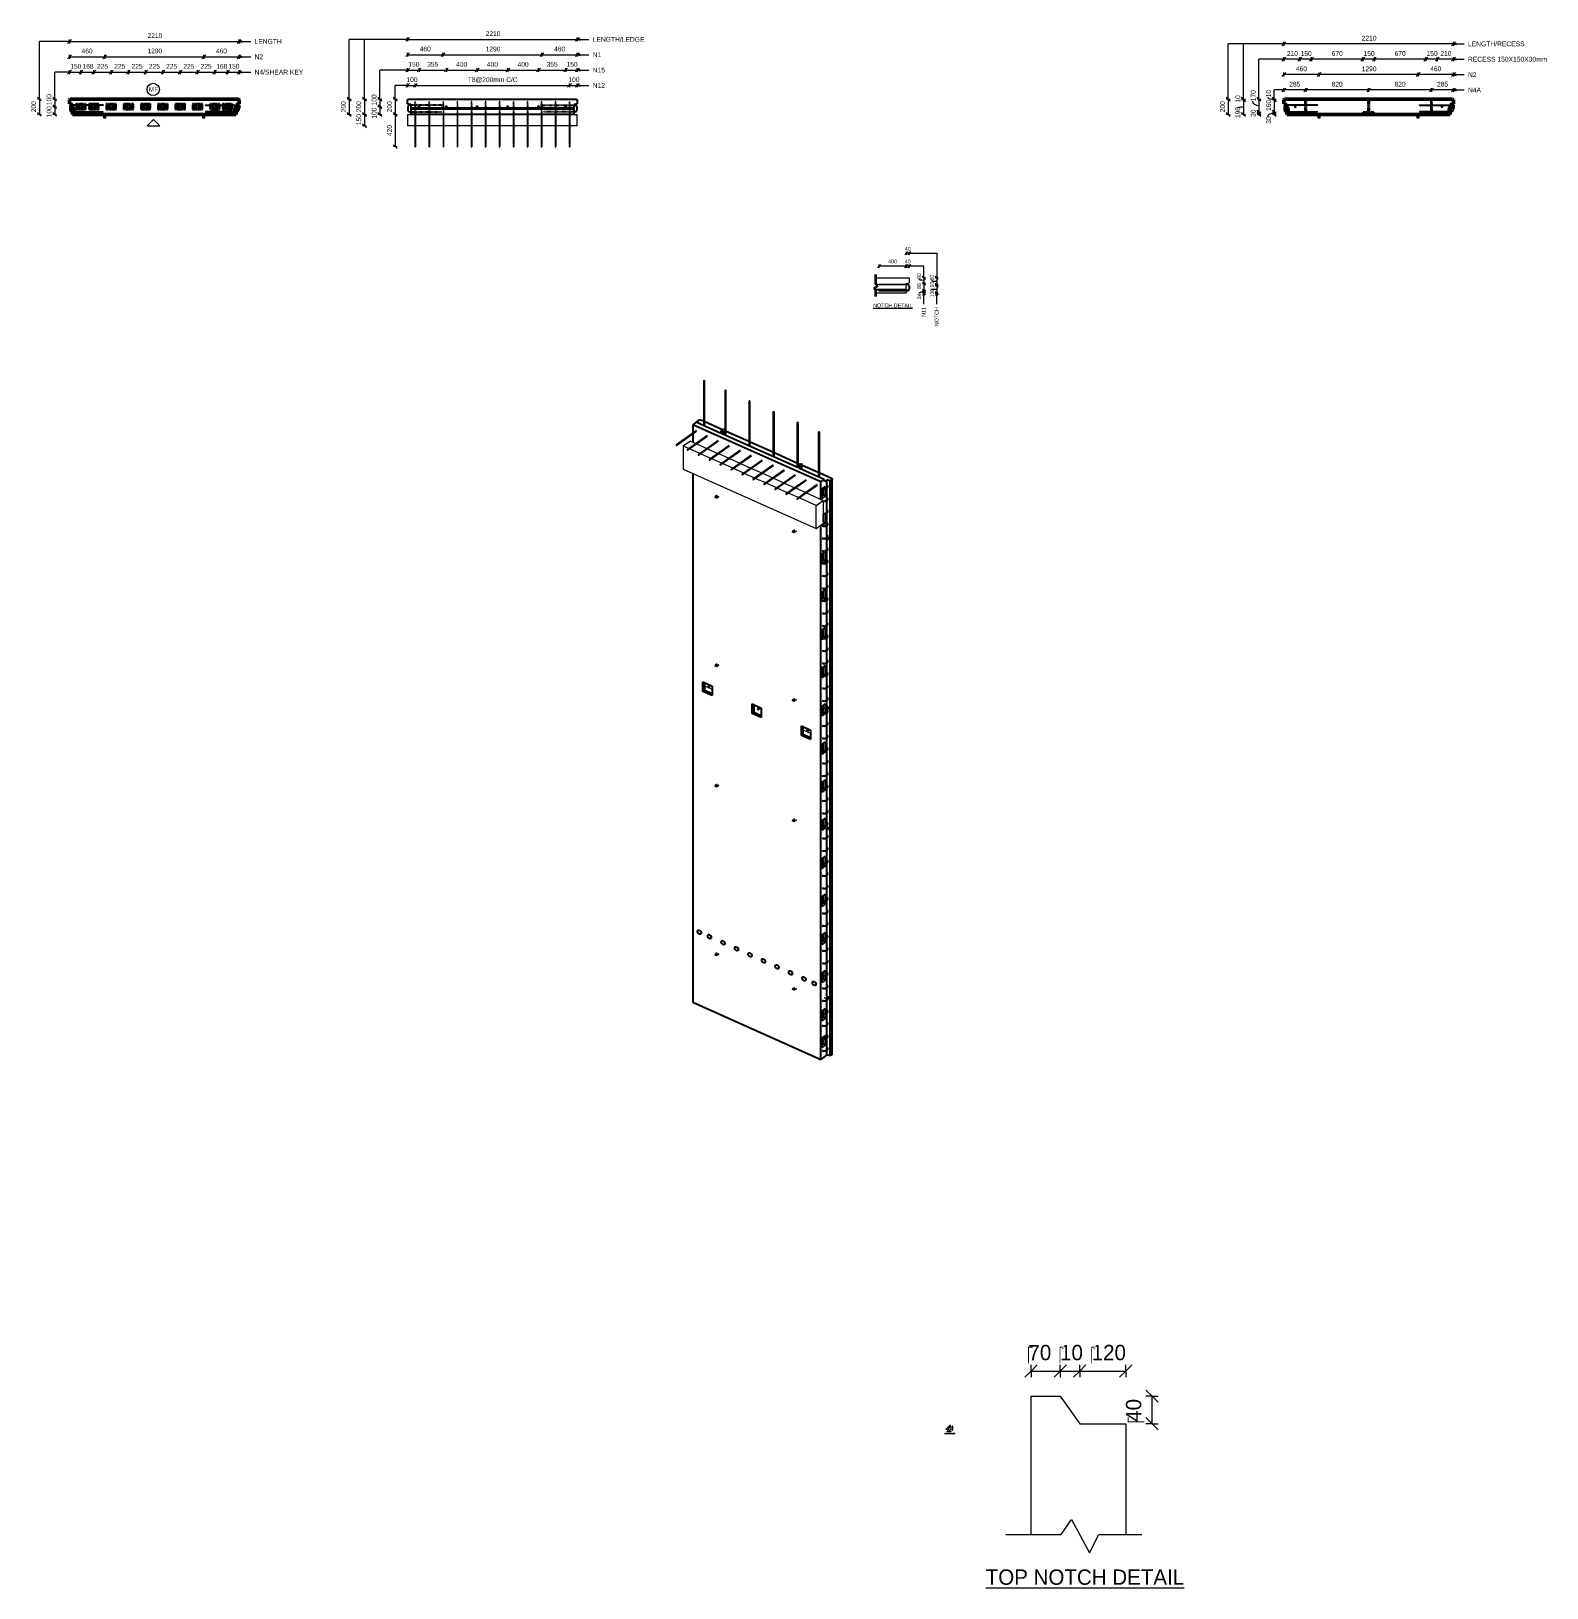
# Model space of a CAD drawing. Header units: millimetres. Extents: x -3238 to 16509, y 1067 to 21350.
import ezdxf

# ---------------------------------------------------------------- set-up
doc = ezdxf.new("R2010")
doc.units = ezdxf.units.MM
doc.linetypes.add('Dash', pattern=[6.36, 3.18, -3.18])
for name, color, linetype, lineweight in [('A-ANNO-DIMS', 211, 'Continuous', 9), ('A-ANNO-DIMS-25', 211, 'Continuous', 9), ('A-ANNO-DIMS-3', 211, 'Continuous', 9), ('A-ANNO-DIMS-80', 211, 'Continuous', 9), ('A-DETL', 90, 'Continuous', 18), ('A-DETL-MBND', 5, 'Continuous', 18), ('A-DETL-THIN', 151, 'Continuous', 18), ('A-GENM', 13, 'Continuous', 18), ('A-WALL', 113, 'Continuous', 25), ('A-WALL-HDLN', 110, 'Dash', 25), ('G-ANNO-TEXT', 231, 'Continuous', 9), ('S-BEAM', 12, 'Continuous', 18), ('S-BEAM-HDLN', 1, 'Dash', 18), ('S-RBAR', 171, 'Continuous', 18)]:
    doc.layers.add(name, color=color, linetype=linetype, lineweight=lineweight)
doc.styles.add('Arial', font='arial.ttf', dxfattribs={"height": 62.5})
doc.styles.add('Arial_1', font='arial.ttf', dxfattribs={"height": 50})
doc.styles.add('Arial_2', font='arial.ttf', dxfattribs={"height": 7.5})
doc.styles.add('Nirmala UI Semilight', font='NirmalaS.ttf', dxfattribs={"height": 62.5})
doc.styles.add('Nirmala UI Semilight_1', font='NirmalaS.ttf', dxfattribs={"height": 50})
doc.styles.add('Nirmala UI Semilight_2', font='NirmalaS.ttf', dxfattribs={"height": 7.5})
doc.styles.add('Nirmala UI Semilight_3', font='NirmalaS.ttf', dxfattribs={"height": 200})
doc.styles.add('Nirmala UI Semilight_4', font='NirmalaS.ttf', dxfattribs={"height": 200})
doc.dimstyles.new('Arrow_Filled_-_2_5_NI_UI', dxfattribs={"dimscale": 304.8, "dimtxt": 65.460247, "dimasz": 0.164042, "dimexe": 0.082021, "dimexo": 0.0625, "dimgap": 0.082021, "dimtad": 1, "dimdec": 0, "dimzin": 0, "dimdsep": 46, "dimtxsty": 'Nirmala UI Semilight', "dimblk1": 'OBLIQUE', "dimblk2": 'OBLIQUE', "dimsah": 1, "dimcen": 0.09, "dimazin": 0, "dimtfac": 1, "dimtdec": 4, "dimtix": 1, "dimtmove": 0, "dimatfit": 3, "dimfxl": 0.082021, "dimfxlon": 1, "dimtvp": 1, "dimtolj": 1, "dimtzin": 0, "dimarcsym": 2})
doc.dimstyles.new('Arrow_Filled_-_2_5_NI_UI_1', dxfattribs={"dimscale": 304.8, "dimtxt": 65.460247, "dimasz": 0.164042, "dimexe": 0.082021, "dimexo": 0.0625, "dimgap": 0.082021, "dimtad": 1, "dimdec": 0, "dimzin": 0, "dimdsep": 46, "dimtxsty": 'Nirmala UI Semilight', "dimblk1": 'OBLIQUE', "dimblk2": 'OBLIQUE', "dimsah": 1, "dimcen": 0.09, "dimazin": 0, "dimtfac": 1, "dimtdec": 4, "dimtix": 1, "dimtmove": 2, "dimatfit": 3, "dimfxl": 0.082021, "dimfxlon": 1, "dimtvp": 1, "dimtolj": 1, "dimtzin": 0, "dimarcsym": 2})
doc.dimstyles.new('Arrow_Filled_-_2_5_NI_UI_2', dxfattribs={"dimscale": 304.8, "dimtxt": 7.85523, "dimasz": 0.019685, "dimexe": 0.009843, "dimexo": 0.0625, "dimgap": 0.009843, "dimtad": 1, "dimdec": 0, "dimzin": 0, "dimdsep": 46, "dimtxsty": 'Nirmala UI Semilight_2', "dimblk1": 'OBLIQUE', "dimblk2": 'OBLIQUE', "dimsah": 1, "dimcen": 0.09, "dimazin": 0, "dimtfac": 1, "dimtdec": 4, "dimtix": 1, "dimtmove": 0, "dimatfit": 3, "dimfxl": 0.009843, "dimfxlon": 1, "dimtvp": 1, "dimtolj": 1, "dimtzin": 0, "dimarcsym": 2})
doc.dimstyles.new('Arrow_Filled_-_2_5_NI_UI_3', dxfattribs={"dimscale": 304.8, "dimtxt": 209.472789, "dimasz": 0.524934, "dimexe": 0.262467, "dimexo": 0.0625, "dimgap": 0.262467, "dimtad": 1, "dimdec": 0, "dimzin": 0, "dimdsep": 46, "dimtxsty": 'Nirmala UI Semilight_3', "dimblk1": 'OBLIQUE', "dimblk2": 'OBLIQUE', "dimsah": 1, "dimcen": 0.09, "dimazin": 0, "dimtfac": 1, "dimtdec": 4, "dimtix": 1, "dimtmove": 2, "dimatfit": 3, "dimfxl": 0.262467, "dimfxlon": 1, "dimtvp": 1, "dimtolj": 1, "dimtzin": 0, "dimarcsym": 2})
doc.dimstyles.new('Arrow_Filled_-_2_5_NI_UI_4', dxfattribs={"dimscale": 304.8, "dimtxt": 209.472789, "dimasz": 0.524934, "dimexe": 0.262467, "dimexo": 0.0625, "dimgap": 0.262467, "dimtad": 1, "dimdec": 0, "dimzin": 0, "dimdsep": 46, "dimtxsty": 'Nirmala UI Semilight_3', "dimblk1": 'OBLIQUE', "dimblk2": 'OBLIQUE', "dimsah": 1, "dimcen": 0.09, "dimazin": 0, "dimtfac": 1, "dimtdec": 4, "dimtix": 1, "dimtmove": 0, "dimatfit": 3, "dimfxl": 0.262467, "dimfxlon": 1, "dimtvp": 1, "dimtolj": 1, "dimtzin": 0, "dimarcsym": 2})
doc.dimstyles.new('Arrow_Filled_-_2_5_NI_UI_5', dxfattribs={"dimscale": 304.8, "dimtxt": 65.460247, "dimasz": 0.164042, "dimexe": 0.082021, "dimexo": 0.0625, "dimgap": 0.082021, "dimtad": 1, "dimdec": 0, "dimzin": 0, "dimdsep": 46, "dimtxsty": 'Nirmala UI Semilight', "dimblk1": 'OBLIQUE', "dimblk2": 'OBLIQUE', "dimsah": 1, "dimcen": 0.09, "dimazin": 0, "dimtfac": 1, "dimtdec": 4, "dimtix": 1, "dimtmove": 1, "dimatfit": 3, "dimfxl": 0.082021, "dimfxlon": 1, "dimtvp": 1, "dimtolj": 1, "dimtzin": 0, "dimarcsym": 2})

msp = doc.modelspace()

# ---------------------------------------------------------------- texts
at = {"layer": 'G-ANNO-TEXT', "color": 7, "attachment_point": 1}
for s, insert, char_height, width, style in [('LENGTH', (-327.2, 21247.2), 62.5, 428.903, 'Arial'), ('LENGTH/LEDGE', (4078.3, 21273.7), 62.5, 815.717, 'Arial'), ('LENGTH/RECESS', (15481.5, 21215.2), 62.5, 891.877, 'Arial'), ('LENGTH/RECESS', (15481.5, 21215.2), 62.5, 891.877, 'Arial'), ('N2', (-327.2, 21047.2), 62.5, 134.283, 'Arial'), ('N1', (4078.3, 21073.7), 62.5, 134.283, 'Arial'), ('RECESS 150X150X30mm', (15481.5, 21015.2), 62.5, 1248.628, 'Arial'), ('RECESS 150X150X30mm', (15481.5, 21015.2), 62.5, 1248.628, 'Arial'), ('N4/SHEAR KEY', (-327.2, 20847.2), 62.5, 767.616, 'Arial'), ('N15', (4078.3, 20873.7), 62.5, 192.405, 'Arial'), ('N2', (15481.5, 20815.2), 62.5, 134.283, 'Arial'), ('N2', (15481.5, 20815.2), 62.5, 134.283, 'Arial'), ('MF', (-1705.9, 20622.6), 62.5, 150.316, 'Arial'), ('N12', (4078.3, 20673.7), 62.5, 192.405, 'Arial'), ('N4A', (15481.5, 20615.2), 62.5, 204.43, 'Arial'), ('N4A', (15481.5, 20615.2), 62.5, 204.43, 'Arial'), ('40', (8144.4, 18538), 50, 91.392, 'Nirmala UI Semilight_1'), ('400', (7927.9, 18374.4), 50, 136.287, 'Nirmala UI Semilight_1'), ('40', (8144.4, 18374.4), 50, 91.392, 'Nirmala UI Semilight_1'), ('\\LNOTCH DETAIL', (7732.1, 17801.3), 50, 622.11, 'Arial_1'), ('\\LTYPICAL CHAMFER DETAIL', (8661.4, 3087.5), 7.5, 166.911, 'Arial_2'), ('\\LTOP NOTCH DETAIL', (9198.3, 1307.2), 200, 2975.864, 'Nirmala UI Semilight_4')]:
    msp.add_mtext(s, dxfattribs=dict(at, insert=insert, char_height=char_height, width=width, style=style))
at = {"layer": 'G-ANNO-TEXT', "color": 7, "char_height": 50, "attachment_point": 1, "rotation": 90}
for s, insert, width, style in [('80', (8306, 18120.9), 89.789, 'Nirmala UI Semilight_1'), ('86', (8306, 17989.8), 89.789, 'Nirmala UI Semilight_1'), ('60', (8474.3, 18100.5), 89.789, 'Nirmala UI Semilight_1'), ('10', (8474.3, 18008.1), 76.962, 'Nirmala UI Semilight_1'), ('34', (8306, 17854.6), 91.392, 'Nirmala UI Semilight_1'), ('130', (8474.3, 17881.7), 121.856, 'Nirmala UI Semilight_1'), ('N11', (8365.2, 17627.6), 153.924, 'Arial_1'), ('NOTCH', (8533.6, 17506), 301.435, 'Arial_1')]:
    msp.add_mtext(s, dxfattribs=dict(at, insert=insert, width=width, style=style))

# ---------------------------------------------------------------- blocks, each defined once
blk = doc.blocks.new('RR spread anchor face based - RR-SA-2_5-150-1876458-Elevation Top')
at = {"layer": 'A-GENM'}
for p, q in [((-1004, 20265), (-1004, 20225)), ((-1004, 20225), (-1001, 20220)), ((-1001, 20220), (-976, 20220)), ((-996, 20235), (-996, 20241)), ((-982, 20241), (-982, 20235)), ((-976, 20220), (-974, 20225)), ((-974, 20225), (-974, 20265))]:
    blk.add_line(p, q, dxfattribs=at)
for centre, start, end in [((-989, 20241), 0, 180), ((-989, 20235), 180, 360)]:
    blk.add_arc(centre, 7, start, end, dxfattribs=at)
blk = doc.blocks.new('RR spread anchor face based - RR-SA-3_0-200-1726827-Elevation Top')
at = {"layer": 'A-GENM'}
for p, q in [((-708, 20365), (-689, 20365)), ((-689, 20345), (-700, 20345)), ((-689, 20381), (-689, 20365)), ((-689, 20381), (-689, 20365)), ((-689, 20365), (-689, 20345)), ((-689, 20365), (-689, 20345)), ((-689, 20345), (-656, 20345)), ((-569, 20345), (-537, 20345)), ((-540, 20374), (-540, 20374)), ((-537, 20356), (-540, 20356)), ((-519, 20385), (-539, 20385)), ((-529, 20345), (-519, 20345)), ((-514, 20382), (-519, 20385)), ((-519, 20345), (-514, 20347)), ((-514, 20347), (-514, 20382))]:
    blk.add_line(p, q, dxfattribs=at)
for centre, start, end in [((-540, 20365), 90, 270), ((-536, 20365), 325.337, 43.1233)]:
    blk.add_arc(centre, 9, start, end, dxfattribs=at)
blk = doc.blocks.new('RR spread anchor face based - RR-SA-7_5-260-1726841-Elevation Top Copy 1')
at = {"layer": 'A-GENM'}
for p, q in [((-2287, 20392), (-2287, 20395)), ((-2287, 20395), (-2271, 20395)), ((-2287, 20337), (-2287, 20392)), ((-2287, 20392), (-2271, 20392)), ((-2287, 20335), (-2287, 20337)), ((-2287, 20337), (-2271, 20337)), ((-2271, 20335), (-2287, 20335)), ((-2271, 20395), (-2271, 20392)), ((-2271, 20392), (-2271, 20337)), ((-2271, 20337), (-2271, 20335))]:
    blk.add_line(p, q, dxfattribs=at)
blk = doc.blocks.new('M_Rectangular Corbel - M_Rectangular Corbel-2619637-Elevation Top Copy 1')
at = {"layer": 'S-BEAM'}
for p, q in [((-2739, 20265), (-2699, 20265)), ((-2739, 20265), (-2739, 20115)), ((-2643, 20115), (-2739, 20115)), ((-2460, 20115), (-2635, 20115)), ((-2277, 20115), (-2452, 20115)), ((-2094, 20115), (-2269, 20115)), ((-1912, 20115), (-2086, 20115)), ((-1729, 20115), (-1904, 20115)), ((-1546, 20115), (-1721, 20115)), ((-1363, 20115), (-1538, 20115)), ((-1181, 20115), (-1355, 20115)), ((-998, 20115), (-1173, 20115)), ((-815, 20115), (-990, 20115)), ((-633, 20115), (-807, 20115)), ((-529, 20115), (-624, 20115)), ((-569, 20265), (-529, 20265)), ((-529, 20115), (-529, 20265))]:
    blk.add_line(p, q, dxfattribs=at)
at = {"layer": 'S-BEAM-HDLN'}
for p, q in [((-2635, 20115), (-2642, 20115)), ((-2452, 20115), (-2460, 20115)), ((-2269, 20115), (-2277, 20115)), ((-2086, 20115), (-2094, 20115)), ((-1904, 20115), (-1912, 20115)), ((-1721, 20115), (-1729, 20115)), ((-1538, 20115), (-1546, 20115)), ((-1356, 20115), (-1363, 20115)), ((-1173, 20115), (-1181, 20115)), ((-990, 20115), (-998, 20115)), ((-807, 20115), (-815, 20115)), ((-625, 20115), (-632, 20115))]:
    blk.add_line(p, q, dxfattribs=at)
blk = doc.blocks.new('RR spread anchor face based - RR-SA-2_5-150-1876458-3D Ortho')
at = {"layer": 'A-GENM'}
for p, q in [((11802, 14834), (11801, 14831)), ((11801, 14831), (11821, 14823)), ((11801, 14823), (11801, 14831)), ((11821, 14814), (11801, 14823)), ((11827, 14852), (11802, 14834)), ((11815, 14836), (11819, 14839)), ((11819, 14831), (11818, 14830)), ((11821, 14823), (11826, 14824)), ((11821, 14814), (11821, 14823)), ((11826, 14816), (11821, 14814)), ((11826, 14824), (11851, 14842)), ((11830, 14834), (11826, 14831)), ((11851, 14833), (11826, 14816)), ((11826, 14824), (11826, 14816))]:
    blk.add_line(p, q, dxfattribs=at)
for points in [[(11826, 14831, 0), (11825, 14831, 0), (11823, 14830, 0), (11821, 14830, 0), (11819, 14830, 0), (11818, 14830, 0), (11816, 14831, 0), (11815, 14832, 0), (11814, 14832, 0), (11814, 14833, 0), (11814, 14834, 0), (11814, 14835, 0), (11815, 14836, 0)], [(11819, 14839, 0), (11820, 14840, 0), (11822, 14840, 0), (11823, 14840, 0), (11825, 14840, 0), (11827, 14840, 0), (11829, 14840, 0), (11830, 14839, 0), (11831, 14838, 0), (11831, 14837, 0), (11831, 14836, 0), (11831, 14835, 0), (11830, 14834, 0)], [(11827, 14832, 0), (11825, 14832, 0), (11823, 14832, 0), (11822, 14832, 0), (11820, 14831, 0), (11819, 14831, 0)]]:
    blk.add_polyline3d(points, dxfattribs=at)
blk = doc.blocks.new('RR spread anchor face based - RR-SA-7_5-260-1726841-3D Ortho')
at = {"layer": 'A-GENM'}
for p, q in [((10866, 16139), (10868, 16144)), ((10866, 16109), (10866, 16139)), ((10879, 16133), (10866, 16139)), ((10868, 16144), (10902, 16168)), ((10868, 16144), (10881, 16138)), ((10881, 16138), (10879, 16133)), ((10879, 16133), (10879, 16104)), ((10915, 16162), (10881, 16138)), ((10890, 16114), (10890, 16117)), ((10902, 16168), (10915, 16162)), ((10906, 16128), (10906, 16125)), ((10916, 16159), (10915, 16162)), ((10916, 16097), (10916, 16159))]:
    blk.add_line(p, q, dxfattribs=at)
for points in [[(10890, 16117, 0), (10890, 16120, 0), (10891, 16123, 0), (10892, 16126, 0), (10894, 16129, 0), (10896, 16132, 0), (10898, 16133, 0), (10900, 16134, 0), (10902, 16135, 0), (10903, 16134, 0), (10905, 16133, 0), (10905, 16131, 0), (10906, 16128, 0)], [(10890, 16119, 0), (10891, 16121, 0), (10892, 16124, 0), (10893, 16128, 0)], [(10906, 16125, 0), (10905, 16122, 0), (10905, 16119, 0), (10903, 16116, 0), (10902, 16113, 0), (10900, 16110, 0), (10898, 16109, 0), (10896, 16107, 0), (10894, 16107, 0), (10892, 16108, 0), (10891, 16109, 0), (10890, 16111, 0), (10890, 16114, 0)]]:
    blk.add_polyline3d(points, dxfattribs=at)
blk = doc.blocks.new('RR spread anchor face based - RR-SA-7_5-260-V1-3D Ortho')
at = {"layer": 'A-GENM'}
for p, q in [((11876, 15688), (11878, 15693)), ((11876, 15658), (11876, 15688)), ((11889, 15682), (11876, 15688)), ((11878, 15693), (11912, 15717)), ((11878, 15693), (11890, 15687)), ((11890, 15687), (11889, 15682)), ((11889, 15682), (11889, 15653)), ((11924, 15711), (11890, 15687)), ((11899, 15663), (11899, 15666)), ((11912, 15717), (11924, 15711)), ((11915, 15677), (11915, 15674)), ((11926, 15708), (11924, 15711)), ((11926, 15646), (11926, 15708))]:
    blk.add_line(p, q, dxfattribs=at)
for points in [[(11899, 15666, 0), (11900, 15669, 0), (11900, 15672, 0), (11902, 15675, 0), (11903, 15678, 0), (11905, 15681, 0), (11907, 15682, 0), (11909, 15684, 0), (11911, 15684, 0), (11913, 15683, 0), (11914, 15682, 0), (11915, 15680, 0), (11915, 15677, 0)], [(11915, 15674, 0), (11915, 15671, 0), (11914, 15668, 0), (11913, 15665, 0), (11911, 15662, 0), (11909, 15659, 0), (11907, 15658, 0), (11905, 15657, 0), (11903, 15656, 0), (11902, 15657, 0), (11900, 15658, 0), (11900, 15660, 0), (11899, 15663, 0)], [(11900, 15669, 0), (11901, 15670, 0), (11902, 15674, 0), (11903, 15677, 0)]]:
    blk.add_polyline3d(points, dxfattribs=at)
blk = doc.blocks.new('Rebar Bar - Part 2227165887-431004-3D Ortho')
at = {"layer": 'S-RBAR'}
blk.add_polyline3d([(10500, 16160, 0), (10500, 16159, 0), (10499, 16159, 0), (10499, 16158, 0), (10499, 16157, 0), (10498, 16157, 0), (10498, 16156, 0), (10498, 16155, 0), (10498, 16154, 0), (10498, 16154, 0), (10498, 16153, 0), (10498, 16152, 0), (10498, 16152, 0), (10498, 16151, 0), (10498, 16150, 0), (10498, 16149, 0), (10498, 16149, 0), (10498, 16148, 0), (10499, 16147, 0), (10499, 16147, 0), (10500, 16146, 0), (10500, 16146, 0), (10500, 16145, 0)], dxfattribs=at)
blk = doc.blocks.new('Rebar Bar - Part 2227165887-V2-3D Ortho')
at = {"layer": 'S-RBAR'}
blk.add_polyline3d([(10500, 15997, 0), (10500, 15996, 0), (10499, 15996, 0)], dxfattribs=at)
blk = doc.blocks.new('Rebar Bar - Part 3131074535-431004-3D Ortho')
at = {"layer": 'S-RBAR'}
blk.add_line((10652, 12819), (10751, 12775), dxfattribs=at)
blk = doc.blocks.new('Rebar Bar - Part 2227165887-V3-3D Ortho')
at = {"layer": 'S-RBAR'}
blk.add_polyline3d([(10500, 12415, 0), (10500, 12414, 0), (10499, 12414, 0), (10499, 12413, 0), (10499, 12413, 0), (10498, 12412, 0), (10498, 12411, 0), (10498, 12411, 0), (10498, 12410, 0), (10498, 12409, 0), (10498, 12408, 0), (10498, 12408, 0), (10498, 12407, 0), (10498, 12406, 0), (10498, 12405, 0), (10498, 12405, 0), (10498, 12404, 0), (10498, 12403, 0), (10499, 12403, 0), (10499, 12402, 0), (10500, 12402, 0), (10500, 12401, 0), (10500, 12400, 0)], dxfattribs=at)
blk = doc.blocks.new('Rebar Bar - Part 2227165887-V4-3D Ortho')
at = {"layer": 'S-RBAR'}
blk.add_polyline3d([(10500, 11113, 0), (10500, 11112, 0), (10499, 11111, 0), (10499, 11111, 0), (10499, 11110, 0), (10498, 11109, 0), (10498, 11109, 0), (10498, 11108, 0), (10498, 11107, 0), (10498, 11107, 0), (10498, 11106, 0), (10498, 11105, 0), (10498, 11104, 0), (10498, 11104, 0), (10498, 11103, 0), (10498, 11102, 0), (10498, 11102, 0), (10498, 11101, 0), (10499, 11100, 0), (10499, 11100, 0), (10500, 11099, 0), (10500, 11098, 0), (10500, 11098, 0)], dxfattribs=at)
blk = doc.blocks.new('Rebar Bar - Part 3166313199-431004-3D Ortho')
at = {"layer": 'S-RBAR'}
for p, q in [((12239, 15428), (12253, 15422)), ((12256, 15429), (12243, 15436))]:
    blk.add_line(p, q, dxfattribs=at)
blk = doc.blocks.new('Rebar Bar - Part 2227165887-V5-3D Ortho')
at = {"layer": 'S-RBAR'}
for points in [[(12256, 15413, 0), (12256, 15413, 0), (12256, 15414, 0), (12257, 15414, 0), (12257, 15414, 0), (12257, 15415, 0), (12257, 15415, 0), (12258, 15415, 0), (12258, 15415, 0), (12258, 15415, 0), (12258, 15416, 0), (12258, 15416, 0), (12258, 15416, 0), (12258, 15416, 0), (12258, 15416, 0), (12258, 15417, 0), (12258, 15417, 0), (12258, 15417, 0), (12258, 15417, 0), (12258, 15417, 0), (12258, 15417, 0), (12258, 15418, 0), (12258, 15418, 0), (12258, 15418, 0), (12258, 15418, 0), (12258, 15418, 0), (12258, 15419, 0), (12258, 15419, 0), (12257, 15419, 0), (12257, 15419, 0), (12257, 15420, 0), (12257, 15420, 0), (12256, 15420, 0), (12256, 15420, 0), (12256, 15421, 0), (12255, 15421, 0), (12255, 15421, 0), (12254, 15422, 0), (12254, 15422, 0), (12253, 15422, 0), (12253, 15422, 0)], [(12260, 15407, 0), (12261, 15407, 0), (12261, 15408, 0), (12262, 15408, 0), (12263, 15409, 0), (12263, 15409, 0), (12264, 15410, 0), (12264, 15410, 0), (12264, 15411, 0), (12265, 15411, 0), (12265, 15412, 0), (12265, 15413, 0), (12266, 15413, 0), (12266, 15414, 0), (12266, 15415, 0), (12266, 15416, 0), (12266, 15416, 0), (12266, 15417, 0), (12266, 15418, 0), (12266, 15419, 0), (12266, 15419, 0), (12266, 15420, 0), (12266, 15421, 0), (12265, 15421, 0), (12265, 15422, 0), (12265, 15423, 0), (12264, 15423, 0), (12264, 15424, 0), (12263, 15424, 0), (12263, 15425, 0), (12262, 15425, 0), (12262, 15426, 0), (12261, 15426, 0), (12261, 15427, 0), (12260, 15427, 0), (12259, 15428, 0), (12259, 15428, 0), (12258, 15429, 0), (12257, 15429, 0), (12257, 15429, 0), (12256, 15429, 0)]]:
    blk.add_polyline3d(points, dxfattribs=at)
blk = doc.blocks.new('Rebar Bar - Part 981547073-431004-3D Ortho')
at = {"layer": 'S-RBAR'}
for p, q in [((12256, 15413), (12227, 15393)), ((12232, 15386), (12260, 15407))]:
    blk.add_line(p, q, dxfattribs=at)
blk = doc.blocks.new('Rebar Bar - Part 2227165887-V6-3D Ortho')
at = {"layer": 'S-RBAR'}
for points in [[(12232, 15386, 0), (12231, 15386, 0), (12230, 15386, 0), (12230, 15385, 0), (12229, 15385, 0), (12228, 15384, 0), (12228, 15384, 0), (12227, 15384, 0), (12226, 15384, 0), (12225, 15383, 0), (12224, 15383, 0), (12224, 15383, 0), (12223, 15383, 0), (12222, 15382, 0), (12221, 15382, 0), (12220, 15382, 0), (12219, 15382, 0), (12219, 15382, 0), (12218, 15382, 0), (12217, 15382, 0), (12216, 15382, 0), (12215, 15381, 0), (12214, 15381, 0), (12213, 15381, 0), (12212, 15381, 0), (12211, 15382, 0), (12211, 15382, 0), (12210, 15382, 0), (12209, 15382, 0), (12208, 15382, 0), (12207, 15382, 0), (12206, 15382, 0), (12205, 15382, 0), (12205, 15383, 0), (12204, 15383, 0), (12203, 15383, 0), (12202, 15383, 0), (12201, 15384, 0), (12201, 15384, 0), (12200, 15384, 0), (12200, 15384, 0)], [(12227, 15393, 0), (12227, 15393, 0), (12226, 15392, 0), (12226, 15392, 0), (12225, 15392, 0), (12225, 15392, 0), (12224, 15391, 0), (12224, 15391, 0), (12223, 15391, 0), (12223, 15391, 0), (12222, 15391, 0), (12221, 15390, 0), (12221, 15390, 0), (12220, 15390, 0), (12220, 15390, 0), (12219, 15390, 0), (12218, 15390, 0), (12218, 15390, 0), (12217, 15390, 0), (12216, 15390, 0), (12215, 15390, 0), (12215, 15389, 0), (12214, 15389, 0), (12213, 15389, 0), (12213, 15389, 0), (12212, 15390, 0), (12211, 15390, 0), (12211, 15390, 0), (12210, 15390, 0), (12209, 15390, 0), (12208, 15390, 0), (12208, 15390, 0), (12207, 15390, 0), (12207, 15390, 0), (12206, 15390, 0), (12205, 15391, 0), (12205, 15391, 0), (12204, 15391, 0), (12204, 15391, 0), (12203, 15391, 0), (12203, 15392, 0)]]:
    blk.add_polyline3d(points, dxfattribs=at)
blk = doc.blocks.new('Rebar Bar - Part 3131074535-V7-3D Ortho')
at = {"layer": 'S-RBAR'}
for p, q in [((12186, 15390), (12200, 15384)), ((12203, 15392), (12189, 15398))]:
    blk.add_line(p, q, dxfattribs=at)
blk = doc.blocks.new('Rebar Bar - Part 3131074535-V8-3D Ortho')
at = {"layer": 'S-RBAR'}
for p, q in [((12203, 15229), (12199, 15230)), ((12199, 15222), (12200, 15221))]:
    blk.add_line(p, q, dxfattribs=at)
blk = doc.blocks.new('Rebar Bar - Part 3131074535-V9-3D Ortho')
at = {"layer": 'S-RBAR'}
for p, q in [((12203, 14415), (12186, 14422)), ((12186, 14414), (12200, 14407))]:
    blk.add_line(p, q, dxfattribs=at)
blk = doc.blocks.new('Rebar Bar - Part 3131074535-V10-3D Ortho')
at = {"layer": 'S-RBAR'}
for p, q in [((12203, 13926), (12180, 13936)), ((12180, 13928), (12200, 13919))]:
    blk.add_line(p, q, dxfattribs=at)
blk = doc.blocks.new('Rebar Bar - Part 3131074535-V11-3D Ortho')
at = {"layer": 'S-RBAR'}
for p, q in [((12203, 13438), (12180, 13448)), ((12180, 13439), (12200, 13431))]:
    blk.add_line(p, q, dxfattribs=at)
blk = doc.blocks.new('Rebar Bar - Part 3131074535-V12-3D Ortho')
at = {"layer": 'S-RBAR'}
for p, q in [((11935, 12246), (12035, 12202)), ((12186, 12134), (12200, 12128)), ((12203, 12135), (12189, 12142))]:
    blk.add_line(p, q, dxfattribs=at)
blk = doc.blocks.new('Rebar Bar - Part 3166313199-V13-3D Ortho')
at = {"layer": 'S-RBAR'}
blk.add_line((12256, 8754), (12250, 8757), dxfattribs=at)
blk = doc.blocks.new('Rebar Bar - Part 2227165887-V14-3D Ortho')
at = {"layer": 'S-RBAR'}
blk.add_line((12257, 8754), (12256, 8754), dxfattribs=at)
blk.add_polyline3d([(12260, 8731, 0), (12261, 8732, 0), (12261, 8732, 0), (12262, 8733, 0), (12263, 8733, 0), (12263, 8734, 0), (12264, 8734, 0), (12264, 8735, 0), (12264, 8736, 0), (12265, 8736, 0), (12265, 8737, 0), (12265, 8738, 0)], dxfattribs=at)
blk = doc.blocks.new('Rebar Bar - Part 981547073-V15-3D Ortho')
at = {"layer": 'S-RBAR'}
for p, q in [((12254, 8737), (12227, 8718)), ((12232, 8711), (12260, 8731))]:
    blk.add_line(p, q, dxfattribs=at)
blk = doc.blocks.new('Rebar Bar - Part 3131074535-V16-3D Ortho')
at = {"layer": 'S-RBAR'}
for p, q in [((12180, 8229), (12200, 8221)), ((12203, 8228), (12187, 8235))]:
    blk.add_line(p, q, dxfattribs=at)
blk = doc.blocks.new('RR spread anchor face based - RR-SA-3_0-200-1726827-3D Ortho')
at = {"layer": 'A-GENM'}
for p, q in [((12217, 8761), (12256, 8744)), ((12256, 8736), (12217, 8753)), ((12281, 8762), (12242, 8779)), ((12250, 8755), (12247, 8756)), ((12256, 8744), (12262, 8743)), ((12256, 8736), (12256, 8744)), ((12262, 8735), (12256, 8736)), ((12258, 8764), (12261, 8763)), ((12261, 8755), (12258, 8756)), ((12262, 8743), (12284, 8759)), ((12284, 8750), (12262, 8735)), ((12262, 8735), (12262, 8743)), ((12284, 8759), (12281, 8762)), ((12284, 8750), (12284, 8759))]:
    blk.add_line(p, q, dxfattribs=at)
for points in [[(12247, 8756, 0), (12245, 8757, 0), (12244, 8758, 0), (12243, 8760, 0), (12243, 8761, 0), (12244, 8762, 0), (12245, 8763, 0), (12247, 8764, 0), (12249, 8765, 0), (12251, 8765, 0), (12254, 8765, 0), (12256, 8765, 0), (12258, 8764, 0)], [(12258, 8756, 0), (12256, 8757, 0), (12254, 8757, 0), (12251, 8757, 0), (12249, 8757, 0), (12247, 8756, 0)], [(12261, 8763, 0), (12263, 8762, 0), (12264, 8761, 0), (12264, 8759, 0), (12264, 8758, 0), (12264, 8757, 0), (12262, 8756, 0), (12261, 8755, 0), (12259, 8754, 0), (12256, 8754, 0), (12254, 8754, 0), (12252, 8754, 0), (12250, 8755, 0)]]:
    blk.add_polyline3d(points, dxfattribs=at)
blk = doc.blocks.new('RR spread anchor face based - RR-SA-3_0-200-V17-3D Ortho')
at = {"layer": 'A-GENM'}
for p, q in [((12217, 14748), (12228, 14743)), ((12219, 14739), (12217, 14739)), ((12256, 14722), (12229, 14734)), ((12237, 14739), (12256, 14730)), ((12253, 14760), (12242, 14765)), ((12250, 14741), (12247, 14742)), ((12256, 14730), (12262, 14729)), ((12256, 14722), (12256, 14730)), ((12262, 14721), (12256, 14722)), ((12258, 14750), (12261, 14749)), ((12261, 14741), (12258, 14742)), ((12281, 14748), (12262, 14757)), ((12262, 14729), (12284, 14745)), ((12284, 14737), (12262, 14721)), ((12262, 14721), (12262, 14729)), ((12284, 14745), (12281, 14748)), ((12284, 14737), (12284, 14745))]:
    blk.add_line(p, q, dxfattribs=at)
for points in [[(12247, 14742, 0), (12245, 14743, 0), (12244, 14744, 0)], [(12258, 14742, 0), (12256, 14743, 0), (12254, 14743, 0), (12251, 14743, 0), (12249, 14743, 0), (12247, 14742, 0)], [(12261, 14749, 0), (12263, 14748, 0), (12264, 14747, 0), (12264, 14746, 0), (12264, 14744, 0), (12264, 14743, 0), (12262, 14742, 0), (12261, 14741, 0), (12259, 14740, 0), (12256, 14740, 0), (12254, 14740, 0), (12252, 14740, 0), (12250, 14741, 0)], [(12254, 14751, 0), (12256, 14751, 0), (12258, 14750, 0)]]:
    blk.add_polyline3d(points, dxfattribs=at)
blk = doc.blocks.new('Rebar Bar - Part 3643695667-431004-3D Ortho')
at = {"layer": 'S-RBAR'}
for p, q in [((12120, 15442), (11857, 15256)), ((11862, 15250), (12124, 15435))]:
    blk.add_line(p, q, dxfattribs=at)
for points in [[(11862, 15252, 0), (11862, 15252, 0), (11862, 15253, 0), (11861, 15254, 0), (11861, 15255, 0), (11860, 15256, 0), (11859, 15256, 0), (11858, 15257, 0), (11858, 15257, 0), (11857, 15256, 0), (11856, 15256, 0), (11856, 15255, 0), (11856, 15254, 0)], [(11856, 15254, 0), (11856, 15253, 0), (11856, 15253, 0), (11857, 15252, 0), (11858, 15251, 0), (11858, 15250, 0), (11859, 15250, 0), (11860, 15249, 0), (11861, 15249, 0), (11861, 15250, 0), (11862, 15250, 0), (11862, 15251, 0), (11862, 15252, 0)]]:
    blk.add_polyline3d(points, dxfattribs=at)
blk = doc.blocks.new('Rebar Bar - Part 3643695667-V18-3D Ortho')
at = {"layer": 'S-RBAR'}
for p, q in [((11977, 15506), (11714, 15320)), ((11718, 15314), (11981, 15499))]:
    blk.add_line(p, q, dxfattribs=at)
for points in [[(11719, 15315, 0), (11719, 15316, 0), (11719, 15317, 0), (11718, 15318, 0), (11718, 15319, 0), (11717, 15320, 0), (11716, 15320, 0), (11715, 15320, 0), (11715, 15320, 0), (11714, 15320, 0), (11713, 15320, 0), (11713, 15319, 0), (11713, 15318, 0)], [(11713, 15318, 0), (11713, 15317, 0), (11713, 15316, 0), (11714, 15315, 0), (11715, 15315, 0), (11715, 15314, 0), (11716, 15314, 0), (11717, 15313, 0), (11718, 15313, 0), (11718, 15314, 0), (11719, 15314, 0), (11719, 15315, 0), (11719, 15315, 0)]]:
    blk.add_polyline3d(points, dxfattribs=at)
blk = doc.blocks.new('Rebar Bar - Part 3314717470-431004-3D Ortho')
at = {"layer": 'S-RBAR'}
for p, q in [((11856, 16247), (11856, 15667)), ((11876, 15658), (11876, 16247))]:
    blk.add_line(p, q, dxfattribs=at)
for points in [[(11858, 16250, 0), (11857, 16249, 0), (11856, 16248, 0), (11856, 16246, 0), (11857, 16245, 0), (11858, 16244, 0), (11860, 16243, 0), (11862, 16242, 0), (11864, 16241, 0), (11867, 16241, 0), (11870, 16242, 0), (11872, 16242, 0), (11874, 16243, 0)], [(11874, 16243, 0), (11875, 16245, 0), (11876, 16246, 0), (11876, 16248, 0), (11875, 16249, 0), (11874, 16250, 0), (11872, 16251, 0), (11870, 16252, 0), (11867, 16252, 0), (11865, 16253, 0), (11862, 16252, 0), (11860, 16251, 0), (11858, 16250, 0)]]:
    blk.add_polyline3d(points, dxfattribs=at)
blk = doc.blocks.new('Rebar Bar - Part 2904564288-431004-3D Ortho')
at = {"layer": 'S-RBAR'}
for p, q in [((10638, 16791), (10638, 16211)), ((10658, 16202), (10658, 16791))]:
    blk.add_line(p, q, dxfattribs=at)
for points in [[(10641, 16794, 0), (10639, 16793, 0), (10638, 16792, 0), (10638, 16790, 0), (10639, 16789, 0), (10640, 16787, 0), (10642, 16786, 0), (10644, 16786, 0), (10647, 16785, 0), (10649, 16785, 0), (10652, 16785, 0), (10654, 16786, 0), (10656, 16787, 0)], [(10656, 16787, 0), (10658, 16788, 0), (10658, 16790, 0), (10658, 16791, 0), (10658, 16793, 0), (10656, 16794, 0), (10655, 16795, 0), (10652, 16796, 0), (10650, 16796, 0), (10647, 16796, 0), (10645, 16796, 0), (10642, 16795, 0), (10641, 16794, 0)]]:
    blk.add_polyline3d(points, dxfattribs=at)
blk = doc.blocks.new('M_Rectangular Corbel - M_Rectangular Corbel-2619637-3D Ortho')
at = {"layer": 'S-BEAM'}
for p, q in [((10469, 16009), (10376, 15943)), ((10376, 15943), (10376, 15641)), ((10449, 15910), (10376, 15943)), ((10592, 15847), (10457, 15907)), ((10469, 16009), (10542, 15976)), ((10550, 15973), (10685, 15912)), ((10735, 15783), (10600, 15843)), ((10693, 15909), (10828, 15849)), ((10836, 15845), (10971, 15785)), ((10376, 15641), (12106, 14868)), ((10878, 15719), (10743, 15779)), ((11021, 15655), (10886, 15715)), ((10979, 15781), (11114, 15721)), ((11164, 15591), (11029, 15651)), ((11122, 15717), (11257, 15657)), ((11265, 15653), (11400, 15593)), ((11307, 15527), (11172, 15587)), ((11450, 15463), (11315, 15523)), ((11408, 15589), (11543, 15529)), ((11593, 15399), (11458, 15460)), ((11551, 15525), (11686, 15465)), ((11694, 15462), (11829, 15401)), ((11736, 15336), (11601, 15396)), ((11879, 15272), (11744, 15332)), ((11837, 15398), (11972, 15338)), ((12106, 15170), (11887, 15268)), ((11981, 15334), (12199, 15236)), ((12106, 15170), (12199, 15236)), ((12199, 15236), (12199, 14934)), ((12106, 14868), (12106, 15170)), ((12106, 14868), (12199, 14934))]:
    blk.add_line(p, q, dxfattribs=at)
blk = doc.blocks.new('RR spread anchor face based - RR-SA-3_0-200-V19-3D Ortho')
at = {"layer": 'A-GENM'}
for p, q in [((12203, 10977), (12256, 10953)), ((12256, 10945), (12217, 10962)), ((12281, 10971), (12242, 10988)), ((12250, 10964), (12247, 10965)), ((12256, 10953), (12262, 10952)), ((12256, 10945), (12256, 10953)), ((12258, 10973), (12261, 10972)), ((12261, 10964), (12258, 10965)), ((12262, 10952), (12284, 10968)), ((12284, 10960), (12262, 10944)), ((12284, 10968), (12281, 10971)), ((12281, 10971), (12281, 10971)), ((12284, 10960), (12284, 10968)), ((12262, 10944), (12256, 10945)), ((12262, 10944), (12262, 10952))]:
    blk.add_line(p, q, dxfattribs=at)
for points in [[(12247, 10965, 0), (12245, 10966, 0), (12244, 10968, 0), (12243, 10969, 0), (12243, 10970, 0), (12244, 10971, 0), (12245, 10973, 0), (12247, 10973, 0), (12249, 10974, 0), (12251, 10974, 0), (12254, 10974, 0), (12256, 10974, 0), (12258, 10973, 0)], [(12258, 10965, 0), (12256, 10966, 0), (12254, 10966, 0), (12251, 10966, 0), (12249, 10966, 0), (12247, 10965, 0)], [(12261, 10972, 0), (12263, 10971, 0), (12264, 10970, 0), (12264, 10969, 0), (12264, 10967, 0), (12264, 10966, 0), (12262, 10965, 0), (12261, 10964, 0), (12259, 10963, 0), (12256, 10963, 0), (12254, 10963, 0), (12252, 10963, 0), (12250, 10964, 0)]]:
    blk.add_polyline3d(points, dxfattribs=at)
blk = doc.blocks.new('RR spread anchor face based - RR-SA-3_0-200-V20-3D Ortho')
at = {"layer": 'A-GENM'}
for p, q in [((12198, 12547), (12256, 12521)), ((12256, 12513), (12198, 12539)), ((12281, 12539), (12242, 12556)), ((12250, 12532), (12247, 12533)), ((12256, 12521), (12262, 12520)), ((12256, 12513), (12256, 12521)), ((12262, 12512), (12256, 12513)), ((12258, 12541), (12261, 12540)), ((12261, 12532), (12258, 12533)), ((12262, 12520), (12284, 12536)), ((12284, 12527), (12262, 12512)), ((12262, 12512), (12262, 12520)), ((12284, 12536), (12281, 12539)), ((12284, 12527), (12284, 12536))]:
    blk.add_line(p, q, dxfattribs=at)
for points in [[(12247, 12533, 0), (12245, 12534, 0), (12244, 12535, 0), (12243, 12537, 0), (12243, 12538, 0), (12244, 12539, 0), (12245, 12540, 0), (12247, 12541, 0), (12249, 12542, 0), (12251, 12542, 0), (12254, 12542, 0), (12256, 12542, 0), (12258, 12541, 0)], [(12258, 12533, 0), (12256, 12534, 0), (12254, 12534, 0), (12251, 12534, 0), (12249, 12534, 0), (12247, 12533, 0)], [(12261, 12540, 0), (12263, 12539, 0), (12264, 12538, 0), (12264, 12536, 0), (12264, 12535, 0), (12264, 12534, 0), (12262, 12533, 0), (12261, 12532, 0), (12259, 12531, 0), (12256, 12531, 0), (12254, 12531, 0), (12252, 12531, 0), (12250, 12532, 0)]]:
    blk.add_polyline3d(points, dxfattribs=at)
blk = doc.blocks.new('RR spread anchor face based - RR-SA-2_5-150-1876458-Elevation Top Copy 1 Copy 1')
at = {"layer": 'A-GENM'}
for p, q in [((-1004, 20265), (-1004, 20225)), ((-1004, 20225), (-1001, 20220)), ((-1001, 20220), (-976, 20220)), ((-996, 20235), (-996, 20241)), ((-982, 20241), (-982, 20235)), ((-976, 20220), (-974, 20225)), ((-974, 20225), (-974, 20265))]:
    blk.add_line(p, q, dxfattribs=at)
for centre, start, end in [((-989, 20241), 0, 180), ((-989, 20235), 180, 360)]:
    blk.add_arc(centre, 7, start, end, dxfattribs=at)
blk = doc.blocks.new('RR spread anchor face based - RR-SA-3_0-200-1726827-Elevation Top Copy 1 Copy 1')
at = {"layer": 'A-GENM'}
for p, q in [((-569, 20345), (-537, 20345)), ((-519, 20385), (-540, 20385)), ((-540, 20374), (-539, 20374)), ((-537, 20356), (-540, 20356)), ((-529, 20345), (-519, 20345)), ((-514, 20382), (-519, 20385)), ((-519, 20345), (-514, 20347)), ((-514, 20347), (-514, 20382))]:
    blk.add_line(p, q, dxfattribs=at)
for centre, start, end in [((-540, 20365), 90, 270), ((-536, 20365), 324.8168, 43.7744)]:
    blk.add_arc(centre, 9, start, end, dxfattribs=at)
blk = doc.blocks.new('DIMBLOCK1-Elevation Top')
at = {"layer": 'A-ANNO-DIMS-25'}
for p, q in [((-2739, 20816), (-2764, 20791)), ((-2739, 20816), (-2714, 20841)), ((-2739, 20816), (-2739, 20841)), ((-2739, 20816), (-2589, 20816)), ((-2739, 20816), (-2739, 20791)), ((-2589, 20816), (-2614, 20791)), ((-2589, 20816), (-2564, 20841)), ((-2589, 20816), (-2589, 20841)), ((-2589, 20816), (-2589, 20791))]:
    blk.add_line(p, q, dxfattribs=at)
at = {"layer": 'A-ANNO-DIMS-25', "color": 0, "insert": (-2728, 20923), "char_height": 62.5, "width": 154.25, "attachment_point": 1, "line_spacing_factor": 1.142579, "style": 'Nirmala UI Semilight'}
blk.add_mtext('150', dxfattribs=at)
blk = doc.blocks.new('_Oblique')
at = {"color": 0, "linetype": 'ByBlock', "lineweight": -2}
blk.add_line((-0.5, -0.5), (0.5, 0.5), dxfattribs=at)
blk = doc.blocks.new('DIMBLOCK2-Elevation Top')
at = {"layer": 'A-ANNO-DIMS-25'}
for p, q in [((-2589, 20816), (-2614, 20791)), ((-2589, 20816), (-2564, 20841)), ((-2589, 20816), (-2589, 20841)), ((-2589, 20816), (-2421, 20816)), ((-2589, 20816), (-2589, 20791)), ((-2421, 20816), (-2446, 20791)), ((-2421, 20816), (-2396, 20841)), ((-2421, 20816), (-2421, 20841)), ((-2421, 20816), (-2421, 20791))]:
    blk.add_line(p, q, dxfattribs=at)
at = {"layer": 'A-ANNO-DIMS-25', "color": 0, "insert": (-2569, 20923), "char_height": 62.5, "width": 154.25, "attachment_point": 1, "line_spacing_factor": 1.142579, "style": 'Nirmala UI Semilight'}
blk.add_mtext('168', dxfattribs=at)
blk = doc.blocks.new('DIMBLOCK3-Elevation Top')
at = {"layer": 'A-ANNO-DIMS-25'}
for p, q in [((-2421, 20816), (-2446, 20791)), ((-2421, 20816), (-2396, 20841)), ((-2421, 20816), (-2421, 20841)), ((-2421, 20816), (-2196, 20816)), ((-2421, 20816), (-2421, 20791)), ((-2196, 20816), (-2221, 20791)), ((-2196, 20816), (-2171, 20841)), ((-2196, 20816), (-2196, 20841)), ((-2196, 20816), (-2196, 20791))]:
    blk.add_line(p, q, dxfattribs=at)
at = {"layer": 'A-ANNO-DIMS-25', "color": 0, "insert": (-2380, 20923), "char_height": 62.5, "width": 171.39, "attachment_point": 1, "line_spacing_factor": 1.142579, "style": 'Nirmala UI Semilight'}
blk.add_mtext('225', dxfattribs=at)
blk = doc.blocks.new('DIMBLOCK4-Elevation Top')
at = {"layer": 'A-ANNO-DIMS-25'}
for p, q in [((-2196, 20816), (-2221, 20791)), ((-2196, 20816), (-2171, 20841)), ((-2196, 20816), (-2196, 20841)), ((-2196, 20816), (-1971, 20816)), ((-2196, 20816), (-2196, 20791)), ((-1971, 20816), (-1996, 20791)), ((-1971, 20816), (-1946, 20841)), ((-1971, 20816), (-1971, 20841)), ((-1971, 20816), (-1971, 20791))]:
    blk.add_line(p, q, dxfattribs=at)
at = {"layer": 'A-ANNO-DIMS-25', "color": 0, "insert": (-2155, 20923), "char_height": 62.5, "width": 171.39, "attachment_point": 1, "line_spacing_factor": 1.142579, "style": 'Nirmala UI Semilight'}
blk.add_mtext('225', dxfattribs=at)
blk = doc.blocks.new('DIMBLOCK5-Elevation Top')
at = {"layer": 'A-ANNO-DIMS-25'}
for p, q in [((-1971, 20816), (-1996, 20791)), ((-1971, 20816), (-1946, 20841)), ((-1971, 20816), (-1971, 20841)), ((-1971, 20816), (-1746, 20816)), ((-1971, 20816), (-1971, 20791)), ((-1746, 20816), (-1771, 20791)), ((-1746, 20816), (-1721, 20841)), ((-1746, 20816), (-1746, 20841)), ((-1746, 20816), (-1746, 20791))]:
    blk.add_line(p, q, dxfattribs=at)
at = {"layer": 'A-ANNO-DIMS-25', "color": 0, "insert": (-1930, 20923), "char_height": 62.5, "width": 171.39, "attachment_point": 1, "line_spacing_factor": 1.142579, "style": 'Nirmala UI Semilight'}
blk.add_mtext('225', dxfattribs=at)
blk = doc.blocks.new('DIMBLOCK6-Elevation Top')
at = {"layer": 'A-ANNO-DIMS-25'}
for p, q in [((-1746, 20816), (-1771, 20791)), ((-1746, 20816), (-1721, 20841)), ((-1746, 20816), (-1746, 20841)), ((-1746, 20816), (-1521, 20816)), ((-1746, 20816), (-1746, 20791)), ((-1521, 20816), (-1546, 20791)), ((-1521, 20816), (-1496, 20841)), ((-1521, 20816), (-1521, 20841)), ((-1521, 20816), (-1521, 20791))]:
    blk.add_line(p, q, dxfattribs=at)
at = {"layer": 'A-ANNO-DIMS-25', "color": 0, "insert": (-1705, 20923), "char_height": 62.5, "width": 171.39, "attachment_point": 1, "line_spacing_factor": 1.142579, "style": 'Nirmala UI Semilight'}
blk.add_mtext('225', dxfattribs=at)
blk = doc.blocks.new('DIMBLOCK7-Elevation Top')
at = {"layer": 'A-ANNO-DIMS-25'}
for p, q in [((-1521, 20816), (-1546, 20791)), ((-1521, 20816), (-1496, 20841)), ((-1521, 20816), (-1521, 20841)), ((-1521, 20816), (-1296, 20816)), ((-1521, 20816), (-1521, 20791)), ((-1296, 20816), (-1321, 20791)), ((-1296, 20816), (-1271, 20841)), ((-1296, 20816), (-1296, 20841)), ((-1296, 20816), (-1296, 20791))]:
    blk.add_line(p, q, dxfattribs=at)
at = {"layer": 'A-ANNO-DIMS-25', "color": 0, "insert": (-1480, 20923), "char_height": 62.5, "width": 171.39, "attachment_point": 1, "line_spacing_factor": 1.142579, "style": 'Nirmala UI Semilight'}
blk.add_mtext('225', dxfattribs=at)
blk = doc.blocks.new('DIMBLOCK8-Elevation Top')
at = {"layer": 'A-ANNO-DIMS-25'}
for p, q in [((-1296, 20816), (-1321, 20791)), ((-1296, 20816), (-1271, 20841)), ((-1296, 20816), (-1296, 20841)), ((-1296, 20816), (-1071, 20816)), ((-1296, 20816), (-1296, 20791)), ((-1071, 20816), (-1096, 20791)), ((-1071, 20816), (-1046, 20841)), ((-1071, 20816), (-1071, 20841)), ((-1071, 20816), (-1071, 20791))]:
    blk.add_line(p, q, dxfattribs=at)
at = {"layer": 'A-ANNO-DIMS-25', "color": 0, "insert": (-1255, 20923), "char_height": 62.5, "width": 171.39, "attachment_point": 1, "line_spacing_factor": 1.142579, "style": 'Nirmala UI Semilight'}
blk.add_mtext('225', dxfattribs=at)
blk = doc.blocks.new('DIMBLOCK9-Elevation Top')
at = {"layer": 'A-ANNO-DIMS-25'}
for p, q in [((-1071, 20816), (-1096, 20791)), ((-1071, 20816), (-1046, 20841)), ((-1071, 20816), (-1071, 20841)), ((-1071, 20816), (-846, 20816)), ((-1071, 20816), (-1071, 20791)), ((-846, 20816), (-871, 20791)), ((-846, 20816), (-821, 20841)), ((-846, 20816), (-846, 20841)), ((-846, 20816), (-846, 20791))]:
    blk.add_line(p, q, dxfattribs=at)
at = {"layer": 'A-ANNO-DIMS-25', "color": 0, "insert": (-1030, 20923), "char_height": 62.5, "width": 171.39, "attachment_point": 1, "line_spacing_factor": 1.142579, "style": 'Nirmala UI Semilight'}
blk.add_mtext('225', dxfattribs=at)
blk = doc.blocks.new('DIMBLOCK10-Elevation Top')
at = {"layer": 'A-ANNO-DIMS-25'}
for p, q in [((-846, 20816), (-871, 20791)), ((-846, 20816), (-821, 20841)), ((-846, 20816), (-846, 20841)), ((-846, 20816), (-678, 20816)), ((-846, 20816), (-846, 20791)), ((-678, 20816), (-703, 20791)), ((-678, 20816), (-653, 20841)), ((-678, 20816), (-678, 20841)), ((-678, 20816), (-678, 20791))]:
    blk.add_line(p, q, dxfattribs=at)
at = {"layer": 'A-ANNO-DIMS-25', "color": 0, "insert": (-826, 20923), "char_height": 62.5, "width": 154.25, "attachment_point": 1, "line_spacing_factor": 1.142579, "style": 'Nirmala UI Semilight'}
blk.add_mtext('168', dxfattribs=at)
blk = doc.blocks.new('DIMBLOCK11-Elevation Top')
at = {"layer": 'A-ANNO-DIMS-25'}
for p, q in [((-678, 20816), (-703, 20791)), ((-678, 20816), (-653, 20841)), ((-678, 20816), (-678, 20841)), ((-678, 20816), (-529, 20816)), ((-678, 20816), (-678, 20791)), ((-529, 20816), (-554, 20791)), ((-529, 20816), (-504, 20841)), ((-529, 20816), (-529, 20841)), ((-529, 20816), (-529, 20791))]:
    blk.add_line(p, q, dxfattribs=at)
at = {"layer": 'A-ANNO-DIMS-25', "color": 0, "insert": (-668, 20923), "char_height": 62.5, "width": 154.25, "attachment_point": 1, "line_spacing_factor": 1.142579, "style": 'Nirmala UI Semilight'}
blk.add_mtext('150', dxfattribs=at)
blk = doc.blocks.new('DIMBLOCK12-Elevation Top')
at = {"layer": 'A-ANNO-DIMS-25'}
for p, q in [((-2739, 21016), (-2764, 20991)), ((-2739, 21016), (-2714, 21041)), ((-2739, 21016), (-2739, 21041)), ((-2739, 21016), (-2279, 21016)), ((-2739, 21016), (-2739, 20991)), ((-2279, 21016), (-2304, 20991)), ((-2279, 21016), (-2254, 21041)), ((-2279, 21016), (-2279, 21041)), ((-2279, 21016), (-2279, 20991))]:
    blk.add_line(p, q, dxfattribs=at)
at = {"layer": 'A-ANNO-DIMS-25', "color": 0, "insert": (-2581, 21123), "char_height": 62.5, "width": 172.82, "attachment_point": 1, "line_spacing_factor": 1.142579, "style": 'Nirmala UI Semilight'}
blk.add_mtext('460', dxfattribs=at)
blk = doc.blocks.new('DIMBLOCK13-Elevation Top')
at = {"layer": 'A-ANNO-DIMS-25'}
for p, q in [((-2279, 21016), (-2304, 20991)), ((-2279, 21016), (-2254, 21041)), ((-2279, 21016), (-2279, 21041)), ((-2279, 21016), (-989, 21016)), ((-2279, 21016), (-2279, 20991)), ((-989, 21016), (-1014, 20991)), ((-989, 21016), (-964, 21041)), ((-989, 21016), (-989, 21041)), ((-989, 21016), (-989, 20991))]:
    blk.add_line(p, q, dxfattribs=at)
at = {"layer": 'A-ANNO-DIMS-25', "color": 0, "insert": (-1722, 21123), "char_height": 62.5, "width": 211.38, "attachment_point": 1, "line_spacing_factor": 1.142579, "style": 'Nirmala UI Semilight'}
blk.add_mtext('1290', dxfattribs=at)
blk = doc.blocks.new('DIMBLOCK14-Elevation Top')
at = {"layer": 'A-ANNO-DIMS-25'}
for p, q in [((-989, 21016), (-1014, 20991)), ((-989, 21016), (-964, 21041)), ((-989, 21016), (-989, 21041)), ((-989, 21016), (-529, 21016)), ((-989, 21016), (-989, 20991)), ((-529, 21016), (-554, 20991)), ((-529, 21016), (-504, 21041)), ((-529, 21016), (-529, 21041)), ((-529, 21016), (-529, 20991))]:
    blk.add_line(p, q, dxfattribs=at)
at = {"layer": 'A-ANNO-DIMS-25', "color": 0, "insert": (-831, 21123), "char_height": 62.5, "width": 172.82, "attachment_point": 1, "line_spacing_factor": 1.142579, "style": 'Nirmala UI Semilight'}
blk.add_mtext('460', dxfattribs=at)
blk = doc.blocks.new('DIMBLOCK15-Elevation Top')
at = {"layer": 'A-ANNO-DIMS-25'}
for p, q in [((-2739, 21216), (-2764, 21191)), ((-2739, 21216), (-2714, 21241)), ((-2739, 21216), (-2739, 21241)), ((-2739, 21216), (-529, 21216)), ((-2739, 21216), (-2739, 21191)), ((-529, 21216), (-554, 21191)), ((-529, 21216), (-504, 21241)), ((-529, 21216), (-529, 21241)), ((-529, 21216), (-529, 21191))]:
    blk.add_line(p, q, dxfattribs=at)
at = {"layer": 'A-ANNO-DIMS-25', "color": 0, "insert": (-1722, 21323), "char_height": 62.5, "width": 211.38, "attachment_point": 1, "line_spacing_factor": 1.142579, "style": 'Nirmala UI Semilight'}
blk.add_mtext('2210', dxfattribs=at)
blk = doc.blocks.new('DIMBLOCK16-Elevation Top')
at = {"layer": 'A-ANNO-DIMS-25'}
for p, q in [((-2931, 20465), (-2956, 20490)), ((-2931, 20465), (-2956, 20465)), ((-2931, 20365), (-2956, 20390)), ((-2931, 20365), (-2956, 20365)), ((-2931, 20465), (-2931, 20365)), ((-2931, 20465), (-2906, 20440)), ((-2931, 20465), (-2906, 20465)), ((-2931, 20365), (-2906, 20340)), ((-2931, 20365), (-2906, 20365))]:
    blk.add_line(p, q, dxfattribs=at)
at = {"layer": 'A-ANNO-DIMS-25', "color": 0, "insert": (-3037, 20386), "char_height": 62.5, "width": 154.25, "attachment_point": 1, "rotation": 90, "line_spacing_factor": 1.142579, "style": 'Nirmala UI Semilight'}
blk.add_mtext('100', dxfattribs=at)
blk = doc.blocks.new('DIMBLOCK17-Elevation Top')
at = {"layer": 'A-ANNO-DIMS-25'}
for p, q in [((-2931, 20365), (-2956, 20390)), ((-2931, 20365), (-2956, 20365)), ((-2931, 20265), (-2956, 20290)), ((-2931, 20365), (-2931, 20265)), ((-2931, 20365), (-2906, 20340)), ((-2931, 20365), (-2906, 20365)), ((-2931, 20265), (-2956, 20265)), ((-2931, 20265), (-2906, 20240)), ((-2931, 20265), (-2906, 20265))]:
    blk.add_line(p, q, dxfattribs=at)
at = {"layer": 'A-ANNO-DIMS-25', "color": 0, "insert": (-3037, 20227), "char_height": 62.5, "width": 154.25, "attachment_point": 1, "rotation": 90, "line_spacing_factor": 1.142579, "style": 'Nirmala UI Semilight'}
blk.add_mtext('100', dxfattribs=at)
blk = doc.blocks.new('DIMBLOCK18-Elevation Top')
at = {"layer": 'A-ANNO-DIMS-25'}
for p, q in [((-3131, 20465), (-3156, 20490)), ((-3131, 20465), (-3156, 20465)), ((-3131, 20265), (-3156, 20290)), ((-3131, 20465), (-3131, 20265)), ((-3131, 20465), (-3106, 20440)), ((-3131, 20465), (-3106, 20465)), ((-3131, 20265), (-3156, 20265)), ((-3131, 20265), (-3106, 20240)), ((-3131, 20265), (-3106, 20265))]:
    blk.add_line(p, q, dxfattribs=at)
at = {"layer": 'A-ANNO-DIMS-25', "color": 0, "insert": (-3237, 20293), "char_height": 62.5, "width": 171.39, "attachment_point": 1, "rotation": 90, "line_spacing_factor": 1.142579, "style": 'Nirmala UI Semilight'}
blk.add_mtext('200', dxfattribs=at)
blk = doc.blocks.new('DIMBLOCK19-Elevation Top Copy 1')
at = {"layer": 'A-ANNO-DIMS-25'}
for p, q in [((1667, 20843), (1642, 20818)), ((1667, 20843), (1692, 20868)), ((1667, 20843), (1667, 20868)), ((1667, 20843), (1816, 20843)), ((1667, 20843), (1667, 20818)), ((1816, 20843), (1791, 20818)), ((1816, 20843), (1841, 20868)), ((1816, 20843), (1816, 20868)), ((1816, 20843), (1816, 20818))]:
    blk.add_line(p, q, dxfattribs=at)
at = {"layer": 'A-ANNO-DIMS-25', "color": 0, "insert": (1677, 20949), "char_height": 62.5, "width": 154.25, "attachment_point": 1, "line_spacing_factor": 1.142579, "style": 'Nirmala UI Semilight'}
blk.add_mtext('150', dxfattribs=at)
blk = doc.blocks.new('DIMBLOCK20-Elevation Top Copy 1')
at = {"layer": 'A-ANNO-DIMS-25'}
for p, q in [((1816, 20843), (1791, 20818)), ((1816, 20843), (1841, 20868)), ((1816, 20843), (1816, 20868)), ((1816, 20843), (2172, 20843)), ((1816, 20843), (1816, 20818)), ((2172, 20843), (2147, 20818)), ((2172, 20843), (2197, 20868)), ((2172, 20843), (2172, 20868)), ((2172, 20843), (2172, 20818))]:
    blk.add_line(p, q, dxfattribs=at)
at = {"layer": 'A-ANNO-DIMS-25', "color": 0, "insert": (1923, 20949), "char_height": 62.5, "width": 171.39, "attachment_point": 1, "line_spacing_factor": 1.142579, "style": 'Nirmala UI Semilight'}
blk.add_mtext('355', dxfattribs=at)
blk = doc.blocks.new('DIMBLOCK21-Elevation Top Copy 1')
at = {"layer": 'A-ANNO-DIMS-25'}
for p, q in [((2172, 20843), (2147, 20818)), ((2172, 20843), (2197, 20868)), ((2172, 20843), (2172, 20868)), ((2172, 20843), (2572, 20843)), ((2172, 20843), (2172, 20818)), ((2572, 20843), (2547, 20818)), ((2572, 20843), (2597, 20868)), ((2572, 20843), (2572, 20868)), ((2572, 20843), (2572, 20818))]:
    blk.add_line(p, q, dxfattribs=at)
at = {"layer": 'A-ANNO-DIMS-25', "color": 0, "insert": (2300, 20949), "char_height": 62.5, "width": 172.82, "attachment_point": 1, "line_spacing_factor": 1.142579, "style": 'Nirmala UI Semilight'}
blk.add_mtext('400', dxfattribs=at)
blk = doc.blocks.new('DIMBLOCK22-Elevation Top Copy 1')
at = {"layer": 'A-ANNO-DIMS-25'}
for p, q in [((2572, 20843), (2547, 20818)), ((2572, 20843), (2597, 20868)), ((2572, 20843), (2572, 20868)), ((2572, 20843), (2972, 20843)), ((2572, 20843), (2572, 20818)), ((2972, 20843), (2947, 20818)), ((2972, 20843), (2997, 20868)), ((2972, 20843), (2972, 20868)), ((2972, 20843), (2972, 20818))]:
    blk.add_line(p, q, dxfattribs=at)
at = {"layer": 'A-ANNO-DIMS-25', "color": 0, "insert": (2700, 20949), "char_height": 62.5, "width": 172.82, "attachment_point": 1, "line_spacing_factor": 1.142579, "style": 'Nirmala UI Semilight'}
blk.add_mtext('400', dxfattribs=at)
blk = doc.blocks.new('DIMBLOCK23-Elevation Top Copy 1')
at = {"layer": 'A-ANNO-DIMS-25'}
for p, q in [((2972, 20843), (2947, 20818)), ((2972, 20843), (2997, 20868)), ((2972, 20843), (2972, 20868)), ((2972, 20843), (3372, 20843)), ((2972, 20843), (2972, 20818)), ((3372, 20843), (3347, 20818)), ((3372, 20843), (3397, 20868)), ((3372, 20843), (3372, 20868)), ((3372, 20843), (3372, 20818))]:
    blk.add_line(p, q, dxfattribs=at)
at = {"layer": 'A-ANNO-DIMS-25', "color": 0, "insert": (3100, 20949), "char_height": 62.5, "width": 172.82, "attachment_point": 1, "line_spacing_factor": 1.142579, "style": 'Nirmala UI Semilight'}
blk.add_mtext('400', dxfattribs=at)
blk = doc.blocks.new('DIMBLOCK24-Elevation Top Copy 1')
at = {"layer": 'A-ANNO-DIMS-25'}
for p, q in [((3372, 20843), (3347, 20818)), ((3372, 20843), (3397, 20868)), ((3372, 20843), (3372, 20868)), ((3372, 20843), (3727, 20843)), ((3372, 20843), (3372, 20818)), ((3727, 20843), (3702, 20818)), ((3727, 20843), (3752, 20868)), ((3727, 20843), (3727, 20868)), ((3727, 20843), (3727, 20818))]:
    blk.add_line(p, q, dxfattribs=at)
at = {"layer": 'A-ANNO-DIMS-25', "color": 0, "insert": (3478, 20949), "char_height": 62.5, "width": 171.39, "attachment_point": 1, "line_spacing_factor": 1.142579, "style": 'Nirmala UI Semilight'}
blk.add_mtext('355', dxfattribs=at)
blk = doc.blocks.new('DIMBLOCK25-Elevation Top Copy 1')
at = {"layer": 'A-ANNO-DIMS-25'}
for p, q in [((3727, 20843), (3702, 20818)), ((3727, 20843), (3752, 20868)), ((3727, 20843), (3727, 20868)), ((3727, 20843), (3877, 20843)), ((3727, 20843), (3727, 20818)), ((3877, 20843), (3852, 20818)), ((3877, 20843), (3902, 20868)), ((3877, 20843), (3877, 20868)), ((3877, 20843), (3877, 20818))]:
    blk.add_line(p, q, dxfattribs=at)
at = {"layer": 'A-ANNO-DIMS-25', "color": 0, "insert": (3738, 20949), "char_height": 62.5, "width": 154.25, "attachment_point": 1, "line_spacing_factor": 1.142579, "style": 'Nirmala UI Semilight'}
blk.add_mtext('150', dxfattribs=at)
blk = doc.blocks.new('DIMBLOCK26-Elevation Top Copy 1')
at = {"layer": 'A-ANNO-DIMS-25'}
for p, q in [((1667, 20643), (1642, 20618)), ((1667, 20643), (1692, 20668)), ((1667, 20643), (1667, 20668)), ((1667, 20643), (1767, 20643)), ((1667, 20643), (1667, 20618)), ((1767, 20643), (1742, 20618)), ((1767, 20643), (1792, 20668)), ((1767, 20643), (1767, 20668)), ((1767, 20643), (1767, 20618))]:
    blk.add_line(p, q, dxfattribs=at)
at = {"layer": 'A-ANNO-DIMS-25', "color": 0, "insert": (1652, 20749), "char_height": 62.5, "width": 154.25, "attachment_point": 1, "line_spacing_factor": 1.142579, "style": 'Nirmala UI Semilight'}
blk.add_mtext('100', dxfattribs=at)
blk = doc.blocks.new('DIMBLOCK27-Elevation Top Copy 1')
at = {"layer": 'A-ANNO-DIMS-25'}
for p, q in [((1767, 20643), (1742, 20618)), ((1767, 20643), (1792, 20668)), ((1767, 20643), (1767, 20668)), ((1767, 20643), (3777, 20643)), ((1767, 20643), (1767, 20618)), ((3777, 20643), (3752, 20618)), ((3777, 20643), (3802, 20668)), ((3777, 20643), (3777, 20668)), ((3777, 20643), (3777, 20618))]:
    blk.add_line(p, q, dxfattribs=at)
at = {"layer": 'A-ANNO-DIMS-25', "color": 0, "insert": (2451, 20749), "char_height": 62.5, "width": 769.81, "attachment_point": 1, "line_spacing_factor": 1.142579, "style": 'Nirmala UI Semilight'}
blk.add_mtext('T8@200mm C/C', dxfattribs=at)
blk = doc.blocks.new('DIMBLOCK28-Elevation Top Copy 1')
at = {"layer": 'A-ANNO-DIMS-25'}
for p, q in [((3777, 20643), (3752, 20618)), ((3777, 20643), (3802, 20668)), ((3777, 20643), (3777, 20668)), ((3777, 20643), (3877, 20643)), ((3777, 20643), (3777, 20618)), ((3877, 20643), (3852, 20618)), ((3877, 20643), (3902, 20668)), ((3877, 20643), (3877, 20668)), ((3877, 20643), (3877, 20618))]:
    blk.add_line(p, q, dxfattribs=at)
at = {"layer": 'A-ANNO-DIMS-25', "color": 0, "insert": (3762, 20749), "char_height": 62.5, "width": 154.25, "attachment_point": 1, "line_spacing_factor": 1.142579, "style": 'Nirmala UI Semilight'}
blk.add_mtext('100', dxfattribs=at)
blk = doc.blocks.new('DIMBLOCK29-Elevation Top Copy 1')
at = {"layer": 'A-ANNO-DIMS-25'}
for p, q in [((1667, 21043), (1642, 21018)), ((1667, 21043), (1692, 21068)), ((1667, 21043), (1667, 21068)), ((1667, 21043), (2127, 21043)), ((1667, 21043), (1667, 21018)), ((2127, 21043), (2102, 21018)), ((2127, 21043), (2152, 21068)), ((2127, 21043), (2127, 21068)), ((2127, 21043), (2127, 21018))]:
    blk.add_line(p, q, dxfattribs=at)
at = {"layer": 'A-ANNO-DIMS-25', "color": 0, "insert": (1825, 21149), "char_height": 62.5, "width": 172.82, "attachment_point": 1, "line_spacing_factor": 1.142579, "style": 'Nirmala UI Semilight'}
blk.add_mtext('460', dxfattribs=at)
blk = doc.blocks.new('DIMBLOCK30-Elevation Top Copy 1')
at = {"layer": 'A-ANNO-DIMS-25'}
for p, q in [((2127, 21043), (2102, 21018)), ((2127, 21043), (2152, 21068)), ((2127, 21043), (2127, 21068)), ((2127, 21043), (3417, 21043)), ((2127, 21043), (2127, 21018)), ((3417, 21043), (3392, 21018)), ((3417, 21043), (3442, 21068)), ((3417, 21043), (3417, 21068)), ((3417, 21043), (3417, 21018))]:
    blk.add_line(p, q, dxfattribs=at)
at = {"layer": 'A-ANNO-DIMS-25', "color": 0, "insert": (2684, 21149), "char_height": 62.5, "width": 211.38, "attachment_point": 1, "line_spacing_factor": 1.142579, "style": 'Nirmala UI Semilight'}
blk.add_mtext('1290', dxfattribs=at)
blk = doc.blocks.new('DIMBLOCK31-Elevation Top Copy 1')
at = {"layer": 'A-ANNO-DIMS-25'}
for p, q in [((3417, 21043), (3392, 21018)), ((3417, 21043), (3442, 21068)), ((3417, 21043), (3417, 21068)), ((3417, 21043), (3877, 21043)), ((3417, 21043), (3417, 21018)), ((3877, 21043), (3852, 21018)), ((3877, 21043), (3902, 21068)), ((3877, 21043), (3877, 21068)), ((3877, 21043), (3877, 21018))]:
    blk.add_line(p, q, dxfattribs=at)
at = {"layer": 'A-ANNO-DIMS-25', "color": 0, "insert": (3575, 21149), "char_height": 62.5, "width": 172.82, "attachment_point": 1, "line_spacing_factor": 1.142579, "style": 'Nirmala UI Semilight'}
blk.add_mtext('460', dxfattribs=at)
blk = doc.blocks.new('DIMBLOCK32-Elevation Top Copy 1')
at = {"layer": 'A-ANNO-DIMS-25'}
for p, q in [((1667, 21243), (1642, 21218)), ((1667, 21243), (1692, 21268)), ((1667, 21243), (1667, 21268)), ((1667, 21243), (3877, 21243)), ((1667, 21243), (1667, 21218)), ((3877, 21243), (3852, 21218)), ((3877, 21243), (3902, 21268)), ((3877, 21243), (3877, 21268)), ((3877, 21243), (3877, 21218))]:
    blk.add_line(p, q, dxfattribs=at)
at = {"layer": 'A-ANNO-DIMS-25', "color": 0, "insert": (2684, 21349), "char_height": 62.5, "width": 211.38, "attachment_point": 1, "line_spacing_factor": 1.142579, "style": 'Nirmala UI Semilight'}
blk.add_mtext('2210', dxfattribs=at)
blk = doc.blocks.new('DIMBLOCK33-Elevation Top Copy 1')
at = {"layer": 'A-ANNO-DIMS-25'}
for p, q in [((1506, 20465), (1481, 20490)), ((1506, 20465), (1481, 20465)), ((1506, 20265), (1481, 20290)), ((1506, 20465), (1506, 20265)), ((1506, 20465), (1531, 20440)), ((1506, 20465), (1531, 20465)), ((1506, 20265), (1481, 20265)), ((1506, 20265), (1531, 20240)), ((1506, 20265), (1531, 20265))]:
    blk.add_line(p, q, dxfattribs=at)
at = {"layer": 'A-ANNO-DIMS-25', "color": 0, "insert": (1399, 20293), "char_height": 62.5, "width": 171.39, "attachment_point": 1, "rotation": 90, "line_spacing_factor": 1.142579, "style": 'Nirmala UI Semilight'}
blk.add_mtext('200', dxfattribs=at)
blk = doc.blocks.new('DIMBLOCK34-Elevation Top Copy 1')
at = {"layer": 'A-ANNO-DIMS-25'}
for p, q in [((1506, 20265), (1481, 20290)), ((1506, 20265), (1481, 20265)), ((1506, 20265), (1506, 19845)), ((1506, 20265), (1531, 20240)), ((1506, 20265), (1531, 20265)), ((1506, 19845), (1481, 19870)), ((1506, 19845), (1481, 19845)), ((1506, 19845), (1531, 19820)), ((1506, 19845), (1531, 19845))]:
    blk.add_line(p, q, dxfattribs=at)
at = {"layer": 'A-ANNO-DIMS-25', "color": 0, "insert": (1399, 19983), "char_height": 62.5, "width": 172.82, "attachment_point": 1, "rotation": 90, "line_spacing_factor": 1.142579, "style": 'Nirmala UI Semilight'}
blk.add_mtext('420', dxfattribs=at)
blk = doc.blocks.new('DIMBLOCK35-Elevation Top Copy 1')
at = {"layer": 'A-ANNO-DIMS-25'}
for p, q in [((1306, 20465), (1281, 20490)), ((1306, 20465), (1281, 20465)), ((1306, 20365), (1281, 20390)), ((1306, 20365), (1281, 20365)), ((1306, 20465), (1306, 20365)), ((1306, 20465), (1331, 20440)), ((1306, 20465), (1331, 20465)), ((1306, 20365), (1331, 20340)), ((1306, 20365), (1331, 20365))]:
    blk.add_line(p, q, dxfattribs=at)
at = {"layer": 'A-ANNO-DIMS-25', "color": 0, "insert": (1199, 20382), "char_height": 62.5, "width": 154.25, "attachment_point": 1, "rotation": 90, "line_spacing_factor": 1.142579, "style": 'Nirmala UI Semilight'}
blk.add_mtext('100', dxfattribs=at)
blk = doc.blocks.new('DIMBLOCK36-Elevation Top Copy 1')
at = {"layer": 'A-ANNO-DIMS-25'}
for p, q in [((1306, 20365), (1281, 20390)), ((1306, 20365), (1281, 20365)), ((1306, 20265), (1281, 20290)), ((1306, 20365), (1306, 20265)), ((1306, 20365), (1331, 20340)), ((1306, 20365), (1331, 20365)), ((1306, 20265), (1281, 20265)), ((1306, 20265), (1331, 20240)), ((1306, 20265), (1331, 20265))]:
    blk.add_line(p, q, dxfattribs=at)
at = {"layer": 'A-ANNO-DIMS-25', "color": 0, "insert": (1199, 20210), "char_height": 62.5, "width": 154.25, "attachment_point": 1, "rotation": 90, "line_spacing_factor": 1.142579, "style": 'Nirmala UI Semilight'}
blk.add_mtext('100', dxfattribs=at)
blk = doc.blocks.new('DIMBLOCK37-Elevation Top Copy 1')
at = {"layer": 'A-ANNO-DIMS-25'}
for p, q in [((1106, 20465), (1081, 20490)), ((1106, 20465), (1081, 20465)), ((1106, 20265), (1081, 20290)), ((1106, 20465), (1106, 20265)), ((1106, 20465), (1131, 20440)), ((1106, 20465), (1131, 20465)), ((1106, 20265), (1081, 20265)), ((1106, 20265), (1131, 20240)), ((1106, 20265), (1131, 20265))]:
    blk.add_line(p, q, dxfattribs=at)
at = {"layer": 'A-ANNO-DIMS-25', "color": 0, "insert": (999, 20293), "char_height": 62.5, "width": 171.39, "attachment_point": 1, "rotation": 90, "line_spacing_factor": 1.142579, "style": 'Nirmala UI Semilight'}
blk.add_mtext('200', dxfattribs=at)
blk = doc.blocks.new('DIMBLOCK38-Elevation Top Copy 1')
at = {"layer": 'A-ANNO-DIMS-25'}
for p, q in [((1106, 20265), (1081, 20290)), ((1106, 20265), (1081, 20265)), ((1106, 20115), (1081, 20140)), ((1106, 20115), (1081, 20115)), ((1106, 20265), (1106, 20115)), ((1106, 20265), (1131, 20240)), ((1106, 20265), (1131, 20265)), ((1106, 20115), (1131, 20090)), ((1106, 20115), (1131, 20115))]:
    blk.add_line(p, q, dxfattribs=at)
at = {"layer": 'A-ANNO-DIMS-25', "color": 0, "insert": (999, 20125), "char_height": 62.5, "width": 154.25, "attachment_point": 1, "rotation": 90, "line_spacing_factor": 1.142579, "style": 'Nirmala UI Semilight'}
blk.add_mtext('150', dxfattribs=at)
blk = doc.blocks.new('DIMBLOCK39-Elevation Top Copy 1')
at = {"layer": 'A-ANNO-DIMS-25'}
for p, q in [((906, 20465), (881, 20490)), ((906, 20465), (881, 20465)), ((906, 20265), (881, 20290)), ((906, 20465), (906, 20265)), ((906, 20465), (931, 20440)), ((906, 20465), (931, 20465)), ((906, 20265), (881, 20265)), ((906, 20265), (931, 20240)), ((906, 20265), (931, 20265))]:
    blk.add_line(p, q, dxfattribs=at)
at = {"layer": 'A-ANNO-DIMS-25', "color": 0, "insert": (799, 20293), "char_height": 62.5, "width": 171.39, "attachment_point": 1, "rotation": 90, "line_spacing_factor": 1.142579, "style": 'Nirmala UI Semilight'}
blk.add_mtext('200', dxfattribs=at)
blk = doc.blocks.new('DIMBLOCK40-CHAMFER DETAIL')
at = {"layer": 'A-ANNO-DIMS-3'}
for p, q in [((8695, 3105), (8692, 3102)), ((8695, 3105), (8698, 3108)), ((8695, 3105), (8695, 3108)), ((8695, 3105), (8745, 3105)), ((8695, 3105), (8695, 3102)), ((8745, 3105), (8742, 3102)), ((8745, 3105), (8748, 3108)), ((8745, 3105), (8745, 3108)), ((8745, 3105), (8745, 3102))]:
    blk.add_line(p, q, dxfattribs=at)
at = {"layer": 'A-ANNO-DIMS-3', "color": 0, "insert": (8716, 3118), "char_height": 7.5, "width": 11.65, "attachment_point": 1, "line_spacing_factor": 1.142579, "style": 'Nirmala UI Semilight_2'}
blk.add_mtext('\u202a10', dxfattribs=at)
blk = doc.blocks.new('DIMBLOCK41-CHAMFER DETAIL')
at = {"layer": 'A-ANNO-DIMS-3'}
for p, q in [((8766, 3173), (8763, 3176)), ((8766, 3173), (8763, 3173)), ((8766, 3123), (8763, 3126)), ((8766, 3123), (8763, 3123)), ((8766, 3173), (8766, 3123)), ((8766, 3173), (8769, 3170)), ((8766, 3173), (8769, 3173)), ((8766, 3123), (8769, 3120)), ((8766, 3123), (8769, 3123))]:
    blk.add_line(p, q, dxfattribs=at)
at = {"layer": 'A-ANNO-DIMS-3', "color": 0, "insert": (8754, 3143), "char_height": 7.5, "width": 11.65, "attachment_point": 1, "rotation": 90, "line_spacing_factor": 1.142579, "style": 'Nirmala UI Semilight_2'}
blk.add_mtext('\u202a10', dxfattribs=at)
blk = doc.blocks.new('DIMBLOCK42-CHAMFER DETAIL')
at = {"layer": 'A-ANNO-DIMS-3'}
for p, q in [((8684, 3135), (8681, 3137)), ((8684, 3135), (8734, 3185)), ((8684, 3135), (8684, 3139)), ((8684, 3135), (8684, 3130)), ((8684, 3135), (8686, 3133)), ((8734, 3185), (8731, 3187)), ((8734, 3185), (8734, 3189)), ((8734, 3185), (8734, 3180)), ((8734, 3185), (8736, 3183))]:
    blk.add_line(p, q, dxfattribs=at)
at = {"layer": 'A-ANNO-DIMS-3', "color": 0, "insert": (8696, 3165), "char_height": 7.5, "width": 11.83, "attachment_point": 1, "rotation": 45, "line_spacing_factor": 1.142579, "style": 'Nirmala UI Semilight_2'}
blk.add_mtext('\u202a14', dxfattribs=at)
blk = doc.blocks.new('DIMBLOCK43-TOP NOTCH DETAIL')
at = {"layer": 'A-ANNO-DIMS-80'}
for p, q in [((9790, 3892), (9710, 3812)), ((9790, 3892), (9870, 3972)), ((9790, 3892), (9790, 3972)), ((9790, 3892), (10170, 3892)), ((9790, 3892), (9790, 3812)), ((10170, 3892), (10090, 3812)), ((10170, 3892), (10250, 3972)), ((10170, 3892), (10170, 3972)), ((10170, 3892), (10170, 3812))]:
    blk.add_line(p, q, dxfattribs=at)
at = {"layer": 'A-ANNO-DIMS-80', "color": 0, "insert": (9755, 4233), "char_height": 200, "width": 356.48, "attachment_point": 1, "line_spacing_factor": 1.142579, "style": 'Nirmala UI Semilight_3'}
blk.add_mtext('\u202a70', dxfattribs=at)
blk = doc.blocks.new('DIMBLOCK44-TOP NOTCH DETAIL')
at = {"layer": 'A-ANNO-DIMS-80'}
for p, q in [((10170, 3892), (10090, 3812)), ((10170, 3892), (10250, 3972)), ((10170, 3892), (10170, 3972)), ((10170, 3892), (10423, 3892)), ((10170, 3892), (10170, 3812)), ((10423, 3892), (10343, 3812)), ((10423, 3892), (10503, 3972)), ((10423, 3892), (10423, 3972)), ((10423, 3892), (10423, 3812))]:
    blk.add_line(p, q, dxfattribs=at)
at = {"layer": 'A-ANNO-DIMS-80', "color": 0, "insert": (10167, 4233), "char_height": 200, "width": 310.78, "attachment_point": 1, "line_spacing_factor": 1.142579, "style": 'Nirmala UI Semilight_3'}
blk.add_mtext('\u202a10', dxfattribs=at)
blk = doc.blocks.new('DIMBLOCK45-TOP NOTCH DETAIL')
at = {"layer": 'A-ANNO-DIMS-80'}
for p, q in [((10423, 3892), (10343, 3812)), ((10423, 3892), (10503, 3972)), ((10423, 3892), (10423, 3972)), ((10423, 3892), (11023, 3892)), ((10423, 3892), (10423, 3812)), ((11023, 3892), (10943, 3812)), ((11023, 3892), (11103, 3972)), ((11023, 3892), (11023, 3972)), ((11023, 3892), (11023, 3812))]:
    blk.add_line(p, q, dxfattribs=at)
at = {"layer": 'A-ANNO-DIMS-80', "color": 0, "insert": (10579, 4233), "char_height": 200, "width": 493.59, "attachment_point": 1, "line_spacing_factor": 1.142579, "style": 'Nirmala UI Semilight_3'}
blk.add_mtext('\u202a120', dxfattribs=at)
blk = doc.blocks.new('DIMBLOCK46-TOP NOTCH DETAIL')
at = {"layer": 'A-ANNO-DIMS-80'}
for p, q in [((11366, 3565), (11286, 3645)), ((11366, 3565), (11286, 3565)), ((11366, 3205), (11366, 3565)), ((11366, 3565), (11446, 3485)), ((11366, 3565), (11446, 3565)), ((11366, 3205), (11286, 3285)), ((11366, 3205), (11286, 3205)), ((11366, 3205), (11446, 3125)), ((11366, 3205), (11446, 3205))]:
    blk.add_line(p, q, dxfattribs=at)
at = {"layer": 'A-ANNO-DIMS-80', "color": 0, "insert": (11025, 3231), "char_height": 200, "width": 370.2, "attachment_point": 1, "rotation": 90, "line_spacing_factor": 1.142579, "style": 'Nirmala UI Semilight_3'}
blk.add_mtext('\u202a40', dxfattribs=at)
blk = doc.blocks.new('DIMBLOCK47-Elevation Top Copy 1 Copy 1')
at = {"layer": 'A-ANNO-DIMS-25'}
for p, q in [((15007, 20584), (14982, 20559)), ((15007, 20584), (15032, 20609)), ((15007, 20584), (15007, 20609)), ((15292, 20584), (15007, 20584)), ((15007, 20584), (15007, 20559)), ((15292, 20584), (15267, 20559)), ((15292, 20584), (15317, 20609)), ((15292, 20584), (15292, 20609)), ((15292, 20584), (15292, 20559))]:
    blk.add_line(p, q, dxfattribs=at)
at = {"layer": 'A-ANNO-DIMS-25', "color": 0, "insert": (15078, 20690), "char_height": 62.5, "width": 171.39, "attachment_point": 1, "line_spacing_factor": 1.142579, "style": 'Nirmala UI Semilight'}
blk.add_mtext('285', dxfattribs=at)
blk = doc.blocks.new('DIMBLOCK48-Elevation Top Copy 1 Copy 1')
at = {"layer": 'A-ANNO-DIMS-25'}
for p, q in [((14187, 20584), (14162, 20559)), ((14187, 20584), (14212, 20609)), ((14187, 20584), (14187, 20609)), ((15007, 20584), (14187, 20584)), ((14187, 20584), (14187, 20559)), ((15007, 20584), (14982, 20559)), ((15007, 20584), (15032, 20609)), ((15007, 20584), (15007, 20609)), ((15007, 20584), (15007, 20559))]:
    blk.add_line(p, q, dxfattribs=at)
at = {"layer": 'A-ANNO-DIMS-25', "color": 0, "insert": (14525, 20690), "char_height": 62.5, "width": 171.39, "attachment_point": 1, "line_spacing_factor": 1.142579, "style": 'Nirmala UI Semilight'}
blk.add_mtext('820', dxfattribs=at)
blk = doc.blocks.new('DIMBLOCK49-Elevation Top Copy 1 Copy 1')
at = {"layer": 'A-ANNO-DIMS-25'}
for p, q in [((13367, 20584), (13342, 20559)), ((13367, 20584), (13392, 20609)), ((13367, 20584), (13367, 20609)), ((14187, 20584), (13367, 20584)), ((13367, 20584), (13367, 20559)), ((14187, 20584), (14162, 20559)), ((14187, 20584), (14212, 20609)), ((14187, 20584), (14187, 20609)), ((14187, 20584), (14187, 20559))]:
    blk.add_line(p, q, dxfattribs=at)
at = {"layer": 'A-ANNO-DIMS-25', "color": 0, "insert": (13705, 20690), "char_height": 62.5, "width": 171.39, "attachment_point": 1, "line_spacing_factor": 1.142579, "style": 'Nirmala UI Semilight'}
blk.add_mtext('820', dxfattribs=at)
blk = doc.blocks.new('DIMBLOCK50-Elevation Top Copy 1 Copy 1')
at = {"layer": 'A-ANNO-DIMS-25'}
for p, q in [((13082, 20584), (13057, 20559)), ((13082, 20584), (13107, 20609)), ((13082, 20584), (13082, 20609)), ((13367, 20584), (13082, 20584)), ((13082, 20584), (13082, 20559)), ((13367, 20584), (13342, 20559)), ((13367, 20584), (13392, 20609)), ((13367, 20584), (13367, 20609)), ((13367, 20584), (13367, 20559))]:
    blk.add_line(p, q, dxfattribs=at)
at = {"layer": 'A-ANNO-DIMS-25', "color": 0, "insert": (13153, 20690), "char_height": 62.5, "width": 171.39, "attachment_point": 1, "line_spacing_factor": 1.142579, "style": 'Nirmala UI Semilight'}
blk.add_mtext('285', dxfattribs=at)
blk = doc.blocks.new('DIMBLOCK51-Elevation Top Copy 1 Copy 1')
at = {"layer": 'A-ANNO-DIMS-25'}
for p, q in [((14832, 20784), (14807, 20759)), ((14832, 20784), (14857, 20809)), ((14832, 20784), (14832, 20809)), ((15292, 20784), (14832, 20784)), ((14832, 20784), (14832, 20759)), ((15292, 20784), (15267, 20759)), ((15292, 20784), (15317, 20809)), ((15292, 20784), (15292, 20809)), ((15292, 20784), (15292, 20759))]:
    blk.add_line(p, q, dxfattribs=at)
at = {"layer": 'A-ANNO-DIMS-25', "color": 0, "insert": (14990, 20890), "char_height": 62.5, "width": 172.82, "attachment_point": 1, "line_spacing_factor": 1.142579, "style": 'Nirmala UI Semilight'}
blk.add_mtext('460', dxfattribs=at)
blk = doc.blocks.new('DIMBLOCK52-Elevation Top Copy 1 Copy 1')
at = {"layer": 'A-ANNO-DIMS-25'}
for p, q in [((13542, 20784), (13517, 20759)), ((13542, 20784), (13567, 20809)), ((13542, 20784), (13542, 20809)), ((14832, 20784), (13542, 20784)), ((13542, 20784), (13542, 20759)), ((14832, 20784), (14807, 20759)), ((14832, 20784), (14857, 20809)), ((14832, 20784), (14832, 20809)), ((14832, 20784), (14832, 20759))]:
    blk.add_line(p, q, dxfattribs=at)
at = {"layer": 'A-ANNO-DIMS-25', "color": 0, "insert": (14098, 20890), "char_height": 62.5, "width": 211.38, "attachment_point": 1, "line_spacing_factor": 1.142579, "style": 'Nirmala UI Semilight'}
blk.add_mtext('1290', dxfattribs=at)
blk = doc.blocks.new('DIMBLOCK53-Elevation Top Copy 1 Copy 1')
at = {"layer": 'A-ANNO-DIMS-25'}
for p, q in [((13082, 20784), (13057, 20759)), ((13082, 20784), (13107, 20809)), ((13082, 20784), (13082, 20809)), ((13542, 20784), (13082, 20784)), ((13082, 20784), (13082, 20759)), ((13542, 20784), (13517, 20759)), ((13542, 20784), (13567, 20809)), ((13542, 20784), (13542, 20809)), ((13542, 20784), (13542, 20759))]:
    blk.add_line(p, q, dxfattribs=at)
at = {"layer": 'A-ANNO-DIMS-25', "color": 0, "insert": (13240, 20890), "char_height": 62.5, "width": 172.82, "attachment_point": 1, "line_spacing_factor": 1.142579, "style": 'Nirmala UI Semilight'}
blk.add_mtext('460', dxfattribs=at)
blk = doc.blocks.new('DIMBLOCK54-Elevation Top Copy 1 Copy 1')
at = {"layer": 'A-ANNO-DIMS-25'}
for p, q in [((15082, 20984), (15057, 20959)), ((15082, 20984), (15107, 21009)), ((15082, 20984), (15082, 21009)), ((15292, 20984), (15082, 20984)), ((15082, 20984), (15082, 20959)), ((15292, 20984), (15267, 20959)), ((15292, 20984), (15317, 21009)), ((15292, 20984), (15292, 21009)), ((15292, 20984), (15292, 20959))]:
    blk.add_line(p, q, dxfattribs=at)
at = {"layer": 'A-ANNO-DIMS-25', "color": 0, "insert": (15122, 21090), "char_height": 62.5, "width": 154.25, "attachment_point": 1, "line_spacing_factor": 1.142579, "style": 'Nirmala UI Semilight'}
blk.add_mtext('210', dxfattribs=at)
blk = doc.blocks.new('DIMBLOCK55-Elevation Top Copy 1 Copy 1')
at = {"layer": 'A-ANNO-DIMS-25'}
for p, q in [((14932, 20984), (14907, 20959)), ((14932, 20984), (14957, 21009)), ((14932, 20984), (14932, 21009)), ((15082, 20984), (14932, 20984)), ((14932, 20984), (14932, 20959)), ((15082, 20984), (15057, 20959)), ((15082, 20984), (15107, 21009)), ((15082, 20984), (15082, 21009)), ((15082, 20984), (15082, 20959))]:
    blk.add_line(p, q, dxfattribs=at)
at = {"layer": 'A-ANNO-DIMS-25', "color": 0, "insert": (14942, 21090), "char_height": 62.5, "width": 154.25, "attachment_point": 1, "line_spacing_factor": 1.142579, "style": 'Nirmala UI Semilight'}
blk.add_mtext('150', dxfattribs=at)
blk = doc.blocks.new('DIMBLOCK56-Elevation Top Copy 1 Copy 1')
at = {"layer": 'A-ANNO-DIMS-25'}
for p, q in [((14262, 20984), (14237, 20959)), ((14262, 20984), (14287, 21009)), ((14262, 20984), (14262, 21009)), ((14932, 20984), (14262, 20984)), ((14262, 20984), (14262, 20959)), ((14932, 20984), (14907, 20959)), ((14932, 20984), (14957, 21009)), ((14932, 20984), (14932, 21009)), ((14932, 20984), (14932, 20959))]:
    blk.add_line(p, q, dxfattribs=at)
at = {"layer": 'A-ANNO-DIMS-25', "color": 0, "insert": (14526, 21090), "char_height": 62.5, "width": 168.53, "attachment_point": 1, "line_spacing_factor": 1.142579, "style": 'Nirmala UI Semilight'}
blk.add_mtext('670', dxfattribs=at)
blk = doc.blocks.new('DIMBLOCK57-Elevation Top Copy 1 Copy 1')
at = {"layer": 'A-ANNO-DIMS-25'}
for p, q in [((14112, 20984), (14087, 20959)), ((14112, 20984), (14137, 21009)), ((14112, 20984), (14112, 21009)), ((14262, 20984), (14112, 20984)), ((14112, 20984), (14112, 20959)), ((14262, 20984), (14237, 20959)), ((14262, 20984), (14287, 21009)), ((14262, 20984), (14262, 21009)), ((14262, 20984), (14262, 20959))]:
    blk.add_line(p, q, dxfattribs=at)
at = {"layer": 'A-ANNO-DIMS-25', "color": 0, "insert": (14122, 21090), "char_height": 62.5, "width": 154.25, "attachment_point": 1, "line_spacing_factor": 1.142579, "style": 'Nirmala UI Semilight'}
blk.add_mtext('150', dxfattribs=at)
blk = doc.blocks.new('DIMBLOCK58-Elevation Top Copy 1 Copy 1')
at = {"layer": 'A-ANNO-DIMS-25'}
for p, q in [((13442, 20984), (13417, 20959)), ((13442, 20984), (13467, 21009)), ((13442, 20984), (13442, 21009)), ((14112, 20984), (13442, 20984)), ((13442, 20984), (13442, 20959)), ((14112, 20984), (14087, 20959)), ((14112, 20984), (14137, 21009)), ((14112, 20984), (14112, 21009)), ((14112, 20984), (14112, 20959))]:
    blk.add_line(p, q, dxfattribs=at)
at = {"layer": 'A-ANNO-DIMS-25', "color": 0, "insert": (13706, 21090), "char_height": 62.5, "width": 168.53, "attachment_point": 1, "line_spacing_factor": 1.142579, "style": 'Nirmala UI Semilight'}
blk.add_mtext('670', dxfattribs=at)
blk = doc.blocks.new('DIMBLOCK59-Elevation Top Copy 1 Copy 1')
at = {"layer": 'A-ANNO-DIMS-25'}
for p, q in [((13292, 20984), (13267, 20959)), ((13292, 20984), (13317, 21009)), ((13292, 20984), (13292, 21009)), ((13442, 20984), (13292, 20984)), ((13292, 20984), (13292, 20959)), ((13442, 20984), (13417, 20959)), ((13442, 20984), (13467, 21009)), ((13442, 20984), (13442, 21009)), ((13442, 20984), (13442, 20959))]:
    blk.add_line(p, q, dxfattribs=at)
at = {"layer": 'A-ANNO-DIMS-25', "color": 0, "insert": (13302, 21090), "char_height": 62.5, "width": 154.25, "attachment_point": 1, "line_spacing_factor": 1.142579, "style": 'Nirmala UI Semilight'}
blk.add_mtext('150', dxfattribs=at)
blk = doc.blocks.new('DIMBLOCK60-Elevation Top Copy 1 Copy 1')
at = {"layer": 'A-ANNO-DIMS-25'}
for p, q in [((13082, 20984), (13057, 20959)), ((13082, 20984), (13107, 21009)), ((13082, 20984), (13082, 21009)), ((13292, 20984), (13082, 20984)), ((13082, 20984), (13082, 20959)), ((13292, 20984), (13267, 20959)), ((13292, 20984), (13317, 21009)), ((13292, 20984), (13292, 21009)), ((13292, 20984), (13292, 20959))]:
    blk.add_line(p, q, dxfattribs=at)
at = {"layer": 'A-ANNO-DIMS-25', "color": 0, "insert": (13122, 21090), "char_height": 62.5, "width": 154.25, "attachment_point": 1, "line_spacing_factor": 1.142579, "style": 'Nirmala UI Semilight'}
blk.add_mtext('210', dxfattribs=at)
blk = doc.blocks.new('DIMBLOCK61-Elevation Top Copy 1 Copy 1')
at = {"layer": 'A-ANNO-DIMS-25'}
for p, q in [((13082, 21184), (13057, 21159)), ((13082, 21184), (13107, 21209)), ((13082, 21184), (13082, 21209)), ((15292, 21184), (13082, 21184)), ((13082, 21184), (13082, 21159)), ((15292, 21184), (15267, 21159)), ((15292, 21184), (15317, 21209)), ((15292, 21184), (15292, 21209)), ((15292, 21184), (15292, 21159))]:
    blk.add_line(p, q, dxfattribs=at)
at = {"layer": 'A-ANNO-DIMS-25', "color": 0, "insert": (14098, 21290), "char_height": 62.5, "width": 211.38, "attachment_point": 1, "line_spacing_factor": 1.142579, "style": 'Nirmala UI Semilight'}
blk.add_mtext('2210', dxfattribs=at)
blk = doc.blocks.new('DIMBLOCK62-Elevation Top Copy 1 Copy 1')
at = {"layer": 'A-ANNO-DIMS-25'}
for p, q in [((12958, 20465), (12933, 20490)), ((12958, 20455), (12933, 20480)), ((12958, 20465), (12933, 20465)), ((12958, 20455), (12933, 20455)), ((12958, 20465), (12958, 20455)), ((12958, 20465), (12983, 20440)), ((12958, 20465), (12983, 20465)), ((12958, 20455), (12983, 20430)), ((12958, 20455), (12983, 20455))]:
    blk.add_line(p, q, dxfattribs=at)
blk.add_ellipse((12958, 20488), major_axis=(84.5, 0), ratio=0.333984, start_param=3.141593, end_param=4.712389, dxfattribs=at)
at = {"layer": 'A-ANNO-DIMS-25', "color": 0, "insert": (12852, 20488), "char_height": 62.5, "width": 97.12, "attachment_point": 1, "rotation": 90, "line_spacing_factor": 1.142579, "style": 'Nirmala UI Semilight'}
blk.add_mtext('10', dxfattribs=at)
blk = doc.blocks.new('DIMBLOCK63-Elevation Top Copy 1 Copy 1')
at = {"layer": 'A-ANNO-DIMS-25'}
for p, q in [((12958, 20455), (12933, 20480)), ((12958, 20455), (12933, 20455)), ((12958, 20295), (12933, 20320)), ((12958, 20295), (12933, 20295)), ((12958, 20455), (12958, 20295)), ((12958, 20455), (12983, 20430)), ((12958, 20455), (12983, 20455)), ((12958, 20295), (12983, 20270)), ((12958, 20295), (12983, 20295))]:
    blk.add_line(p, q, dxfattribs=at)
at = {"layer": 'A-ANNO-DIMS-25', "color": 0, "insert": (12852, 20310), "char_height": 62.5, "width": 154.25, "attachment_point": 1, "rotation": 90, "line_spacing_factor": 1.142579, "style": 'Nirmala UI Semilight'}
blk.add_mtext('160', dxfattribs=at)
blk = doc.blocks.new('DIMBLOCK64-Elevation Top Copy 1 Copy 1')
at = {"layer": 'A-ANNO-DIMS-25'}
for p, q in [((12958, 20295), (12933, 20320)), ((12958, 20295), (12933, 20295)), ((12958, 20265), (12933, 20290)), ((12958, 20295), (12958, 20265)), ((12958, 20295), (12983, 20270)), ((12958, 20295), (12983, 20295)), ((12958, 20265), (12933, 20265)), ((12958, 20265), (12983, 20240)), ((12958, 20265), (12983, 20265))]:
    blk.add_line(p, q, dxfattribs=at)
blk.add_ellipse((12958, 20239), major_axis=(84.5, 0), ratio=0.484172, start_param=1.570796, end_param=3.141593, dxfattribs=at)
at = {"layer": 'A-ANNO-DIMS-25', "color": 0, "insert": (12852, 20143), "char_height": 62.5, "width": 114.26, "attachment_point": 1, "rotation": 90, "line_spacing_factor": 1.142579, "style": 'Nirmala UI Semilight'}
blk.add_mtext('30', dxfattribs=at)
blk = doc.blocks.new('DIMBLOCK65-Elevation Top Copy 1 Copy 1')
at = {"layer": 'A-ANNO-DIMS-25'}
for p, q in [((12558, 20465), (12533, 20490)), ((12558, 20455), (12533, 20480)), ((12558, 20465), (12533, 20465)), ((12558, 20455), (12533, 20455)), ((12558, 20465), (12558, 20455)), ((12558, 20465), (12583, 20440)), ((12558, 20465), (12583, 20465)), ((12558, 20455), (12583, 20430)), ((12558, 20455), (12583, 20455))]:
    blk.add_line(p, q, dxfattribs=at)
at = {"layer": 'A-ANNO-DIMS-25', "color": 0, "insert": (12452, 20419), "char_height": 62.5, "width": 97.12, "attachment_point": 1, "rotation": 90, "line_spacing_factor": 1.142579, "style": 'Nirmala UI Semilight'}
blk.add_mtext('10', dxfattribs=at)
blk = doc.blocks.new('DIMBLOCK66-Elevation Top Copy 1 Copy 1')
at = {"layer": 'A-ANNO-DIMS-25'}
for p, q in [((12558, 20455), (12533, 20480)), ((12558, 20455), (12533, 20455)), ((12558, 20265), (12533, 20290)), ((12558, 20455), (12558, 20265)), ((12558, 20455), (12583, 20430)), ((12558, 20455), (12583, 20455)), ((12558, 20265), (12533, 20265)), ((12558, 20265), (12583, 20240)), ((12558, 20265), (12583, 20265))]:
    blk.add_line(p, q, dxfattribs=at)
blk.add_ellipse((12558, 20346), major_axis=(84.5, 0), ratio=0.155959, start_param=1.570796, end_param=3.141593, dxfattribs=at)
at = {"layer": 'A-ANNO-DIMS-25', "color": 0, "insert": (12452, 20218), "char_height": 62.5, "width": 154.25, "attachment_point": 1, "rotation": 90, "line_spacing_factor": 1.142579, "style": 'Nirmala UI Semilight'}
blk.add_mtext('190', dxfattribs=at)
blk = doc.blocks.new('DIMBLOCK67-Elevation Top Copy 1 Copy 1')
at = {"layer": 'A-ANNO-DIMS-25'}
for p, q in [((12758, 20465), (12733, 20490)), ((12758, 20465), (12733, 20465)), ((12758, 20295), (12733, 20320)), ((12758, 20295), (12733, 20295)), ((12758, 20465), (12758, 20295)), ((12758, 20465), (12783, 20440)), ((12758, 20465), (12783, 20465)), ((12758, 20295), (12783, 20270)), ((12758, 20295), (12783, 20295))]:
    blk.add_line(p, q, dxfattribs=at)
blk.add_ellipse((12758, 20437), major_axis=(84.5, 0), ratio=0.677904, start_param=3.141593, end_param=4.712389, dxfattribs=at)
at = {"layer": 'A-ANNO-DIMS-25', "color": 0, "insert": (12652, 20437), "char_height": 62.5, "width": 151.39, "attachment_point": 1, "rotation": 90, "line_spacing_factor": 1.142579, "style": 'Nirmala UI Semilight'}
blk.add_mtext('170', dxfattribs=at)
blk = doc.blocks.new('DIMBLOCK68-Elevation Top Copy 1 Copy 1')
at = {"layer": 'A-ANNO-DIMS-25'}
for p, q in [((12758, 20295), (12733, 20320)), ((12758, 20295), (12733, 20295)), ((12758, 20265), (12733, 20290)), ((12758, 20295), (12758, 20265)), ((12758, 20295), (12783, 20270)), ((12758, 20295), (12783, 20295)), ((12758, 20265), (12733, 20265)), ((12758, 20265), (12783, 20240)), ((12758, 20265), (12783, 20265))]:
    blk.add_line(p, q, dxfattribs=at)
at = {"layer": 'A-ANNO-DIMS-25', "color": 0, "insert": (12652, 20232), "char_height": 62.5, "width": 114.26, "attachment_point": 1, "rotation": 90, "line_spacing_factor": 1.142579, "style": 'Nirmala UI Semilight'}
blk.add_mtext('30', dxfattribs=at)
blk = doc.blocks.new('DIMBLOCK69-Elevation Top Copy 1 Copy 1')
at = {"layer": 'A-ANNO-DIMS-25'}
for p, q in [((12358, 20465), (12333, 20490)), ((12358, 20465), (12333, 20465)), ((12358, 20265), (12333, 20290)), ((12358, 20465), (12358, 20265)), ((12358, 20465), (12383, 20440)), ((12358, 20465), (12383, 20465)), ((12358, 20265), (12333, 20265)), ((12358, 20265), (12383, 20240)), ((12358, 20265), (12383, 20265))]:
    blk.add_line(p, q, dxfattribs=at)
at = {"layer": 'A-ANNO-DIMS-25', "color": 0, "insert": (12252, 20293), "char_height": 62.5, "width": 171.39, "attachment_point": 1, "rotation": 90, "line_spacing_factor": 1.142579, "style": 'Nirmala UI Semilight'}
blk.add_mtext('200', dxfattribs=at)

# ---------------------------------------------------------------- dimensions: what is measured, and where the dimension line sits
at = {"layer": 'A-ANNO-DIMS'}
for base, p1, p2, override, picture, middle in [((-528.5, 21216.1), (-2738.5, 21191.1), (-528.5, 21191.1), {"dimpost": '<>', "dimfxl": 2210}, 'DIMBLOCK15-Elevation Top', (-1633.5, 21273.6)), ((3876.7, 21242.5), (1666.7, 21217.5), (3876.7, 21217.5), {"dimpost": '<>', "dimfxl": 2210}, 'DIMBLOCK32-Elevation Top Copy 1', (2771.7, 21300)), ((-2278.5, 21016.1), (-2738.5, 20991.1), (-2278.5, 20991.1), {"dimpost": '<>', "dimfxl": 460}, 'DIMBLOCK12-Elevation Top', (-2508.5, 21073.4)), ((-988.5, 21016.1), (-2278.5, 20991.1), (-988.5, 20991.1), {"dimpost": '<>', "dimfxl": 1290}, 'DIMBLOCK13-Elevation Top', (-1633.5, 21073.6)), ((-528.5, 21016.1), (-988.5, 20991.1), (-528.5, 20991.1), {"dimpost": '<>', "dimfxl": 460}, 'DIMBLOCK14-Elevation Top', (-758.5, 21073.4)), ((2126.7, 21042.5), (1666.7, 21017.5), (2126.7, 21017.5), {"dimpost": '<>', "dimfxl": 460}, 'DIMBLOCK29-Elevation Top Copy 1', (1896.7, 21099.8)), ((3416.7, 21042.5), (2126.7, 21017.5), (3416.7, 21017.5), {"dimpost": '<>', "dimfxl": 1290}, 'DIMBLOCK30-Elevation Top Copy 1', (2771.7, 21100)), ((3876.7, 21042.5), (3416.7, 21017.5), (3876.7, 21017.5), {"dimpost": '<>', "dimfxl": 460}, 'DIMBLOCK31-Elevation Top Copy 1', (3646.7, 21099.8)), ((13081.5, 21183.7), (15291.5, 21158.7), (13081.5, 21158.7), {"dimpost": '<>', "dimfxl": 2210}, 'DIMBLOCK61-Elevation Top Copy 1 Copy 1', (14186.5, 21241.1)), ((-2589.0461066, 20816.0899991), (-2738.5461066, 20791.0899991), (-2589.0461066, 20791.0899991), {"dimpost": '<>', "dimfxl": 149.5}, 'DIMBLOCK1-Elevation Top', (-2663.7961066, 20873.5603618)), ((-2421, 20816.1), (-2589, 20791.1), (-2421, 20791.1), {"dimpost": '<>', "dimfxl": 168}, 'DIMBLOCK2-Elevation Top', (-2505, 20873.6)), ((-2196, 20816.1), (-2421, 20791.1), (-2196, 20791.1), {"dimpost": '<>', "dimfxl": 225}, 'DIMBLOCK3-Elevation Top', (-2308.5, 20873.4)), ((-1971, 20816.1), (-2196, 20791.1), (-1971, 20791.1), {"dimpost": '<>', "dimfxl": 225}, 'DIMBLOCK4-Elevation Top', (-2083.5, 20873.4)), ((-1746, 20816.1), (-1971, 20791.1), (-1746, 20791.1), {"dimpost": '<>', "dimfxl": 225}, 'DIMBLOCK5-Elevation Top', (-1858.5, 20873.4)), ((-1521, 20816.1), (-1746, 20791.1), (-1521, 20791.1), {"dimpost": '<>', "dimfxl": 225}, 'DIMBLOCK6-Elevation Top', (-1633.5, 20873.4)), ((-1296, 20816.1), (-1521, 20791.1), (-1296, 20791.1), {"dimpost": '<>', "dimfxl": 225}, 'DIMBLOCK7-Elevation Top', (-1408.5, 20873.4)), ((-1071, 20816.1), (-1296, 20791.1), (-1071, 20791.1), {"dimpost": '<>', "dimfxl": 225}, 'DIMBLOCK8-Elevation Top', (-1183.5, 20873.4)), ((-846, 20816.1), (-1071, 20791.1), (-846, 20791.1), {"dimpost": '<>', "dimfxl": 225}, 'DIMBLOCK9-Elevation Top', (-958.5, 20873.4)), ((-678, 20816.1), (-846, 20791.1), (-678, 20791.1), {"dimpost": '<>', "dimfxl": 168}, 'DIMBLOCK10-Elevation Top', (-762, 20873.6)), ((-528.5461066, 20816.0899991), (-678.0461066, 20791.0899991), (-528.5461066, 20791.0899991), {"dimpost": '<>', "dimfxl": 149.5}, 'DIMBLOCK11-Elevation Top', (-603.2961066, 20873.5603618)), ((1816.2144832, 20842.5100879), (1666.7144832, 20817.5100879), (1816.2144832, 20817.5100879), {"dimpost": '<>', "dimfxl": 149.5}, 'DIMBLOCK19-Elevation Top Copy 1', (1741.4644832, 20899.9804506)), ((2171.6, 20842.5), (1816.2, 20817.5), (2171.6, 20817.5), {"dimpost": '<>', "dimfxl": 355.4}, 'DIMBLOCK20-Elevation Top Copy 1', (1993.9, 20899.8)), ((2571.8, 20842.5), (2171.6, 20817.5), (2571.8, 20817.5), {"dimpost": '<>', "dimfxl": 400.2}, 'DIMBLOCK21-Elevation Top Copy 1', (2371.7, 20899.8)), ((2971.8, 20842.5), (2571.8, 20817.5), (2971.8, 20817.5), {"dimpost": '<>', "dimfxl": 400}, 'DIMBLOCK22-Elevation Top Copy 1', (2771.8, 20899.8)), ((3371.8, 20842.5), (2971.8, 20817.5), (3371.8, 20817.5), {"dimpost": '<>', "dimfxl": 400}, 'DIMBLOCK23-Elevation Top Copy 1', (3171.8, 20899.8)), ((3727.2, 20842.5), (3371.8, 20817.5), (3727.2, 20817.5), {"dimpost": '<>', "dimfxl": 355.4}, 'DIMBLOCK24-Elevation Top Copy 1', (3549.5, 20899.8)), ((3876.7144832, 20842.5100879), (3727.2144832, 20817.5100879), (3876.7144832, 20817.5100879), {"dimpost": '<>', "dimfxl": 149.5}, 'DIMBLOCK25-Elevation Top Copy 1', (3801.9644832, 20899.9804506)), ((13081.5, 20983.7), (13291.5, 20958.7), (13081.5, 20958.7), {"dimpost": '<>', "dimfxl": 210}, 'DIMBLOCK60-Elevation Top Copy 1 Copy 1', (13186.5, 21041.1)), ((13291.5, 20983.7), (13441.5, 20958.7), (13291.5, 20958.7), {"dimpost": '<>', "dimfxl": 150}, 'DIMBLOCK59-Elevation Top Copy 1 Copy 1', (13366.5, 21041.1)), ((13441.5, 20983.7), (14111.5, 20958.7), (13441.5, 20958.7), {"dimpost": '<>', "dimfxl": 670}, 'DIMBLOCK58-Elevation Top Copy 1 Copy 1', (13776.5, 21041)), ((14111.5, 20983.7), (14261.5, 20958.7), (14111.5, 20958.7), {"dimpost": '<>', "dimfxl": 150}, 'DIMBLOCK57-Elevation Top Copy 1 Copy 1', (14186.5, 21041.1)), ((14261.5, 20983.7), (14931.5, 20958.7), (14261.5, 20958.7), {"dimpost": '<>', "dimfxl": 670}, 'DIMBLOCK56-Elevation Top Copy 1 Copy 1', (14596.5, 21041)), ((14931.5, 20983.7), (15081.5, 20958.7), (14931.5, 20958.7), {"dimpost": '<>', "dimfxl": 150}, 'DIMBLOCK55-Elevation Top Copy 1 Copy 1', (15006.5, 21041.1)), ((15081.5, 20983.7), (15291.5, 20958.7), (15081.5, 20958.7), {"dimpost": '<>', "dimfxl": 210}, 'DIMBLOCK54-Elevation Top Copy 1 Copy 1', (15186.5, 21041.1)), ((1766.7, 20642.5), (1666.7, 20617.5), (1766.7, 20617.5), {"dimpost": '<>', "dimfxl": 100}, 'DIMBLOCK26-Elevation Top Copy 1', (1716.7, 20700)), ((3876.7, 20642.5), (3776.7, 20617.5), (3876.7, 20617.5), {"dimpost": '<>', "dimfxl": 100}, 'DIMBLOCK28-Elevation Top Copy 1', (3826.7, 20700)), ((13081.5, 20783.7), (13541.5, 20758.7), (13081.5, 20758.7), {"dimpost": '<>', "dimfxl": 460}, 'DIMBLOCK53-Elevation Top Copy 1 Copy 1', (13311.5, 20841)), ((13081.5, 20583.7), (13366.5, 20558.7), (13081.5, 20558.7), {"dimpost": '<>', "dimfxl": 285}, 'DIMBLOCK50-Elevation Top Copy 1 Copy 1', (13224, 20640.9)), ((13366.5, 20583.7), (14186.5, 20558.7), (13366.5, 20558.7), {"dimpost": '<>', "dimfxl": 820}, 'DIMBLOCK49-Elevation Top Copy 1 Copy 1', (13776.5, 20640.9)), ((13541.5, 20783.7), (14831.5, 20758.7), (13541.5, 20758.7), {"dimpost": '<>', "dimfxl": 1290}, 'DIMBLOCK52-Elevation Top Copy 1 Copy 1', (14186.5, 20841.1)), ((14186.5, 20583.7), (15006.5, 20558.7), (14186.5, 20558.7), {"dimpost": '<>', "dimfxl": 820}, 'DIMBLOCK48-Elevation Top Copy 1 Copy 1', (14596.5, 20640.9)), ((14831.5, 20783.7), (15291.5, 20758.7), (14831.5, 20758.7), {"dimpost": '<>', "dimfxl": 460}, 'DIMBLOCK51-Elevation Top Copy 1 Copy 1', (15061.5, 20841)), ((15006.5, 20583.7), (15291.5, 20558.7), (15006.5, 20558.7), {"dimpost": '<>', "dimfxl": 285}, 'DIMBLOCK47-Elevation Top Copy 1 Copy 1', (15149, 20640.9))]:
    dim = msp.add_linear_dim(base=base, p1=p1, p2=p2, dimstyle='Arrow_Filled_-_2_5_NI_UI', override=override, dxfattribs=at)
    dim.commit()
    dim.dimension.update_dxf_attribs({"geometry": picture, "text_midpoint": middle})
for base, p1, p2, text, dimstyle, override, picture, middle in [((3776.7, 20642.5), (1766.7, 20617.5), (3776.7, 20617.5), 'T8@200mm C/C', 'Arrow_Filled_-_2_5_NI_UI', {"dimpost": '<>', "dimfxl": 2010}, 'DIMBLOCK27-Elevation Top Copy 1', (2771.7, 20704.5)), ((10422.6, 3891.8), (10170.2, 3811.8), (10422.6, 3811.8), '\u202a10', 'Arrow_Filled_-_2_5_NI_UI_4', {"dimpost": '<>', "dimfxl": 252.373632}, 'DIMBLOCK44-TOP NOTCH DETAIL', (10296.4, 4092.8)), ((8745.5, 3104.9), (8695.5, 3107.9), (8745.5, 3107.9), '\u202a10', 'Arrow_Filled_-_2_5_NI_UI_2', {"dimpost": '<>', "dimfxl": 50}, 'DIMBLOCK40-CHAMFER DETAIL', (8720.5, 3112.4))]:
    dim = msp.add_linear_dim(base=base, p1=p1, p2=p2, text=text, dimstyle=dimstyle, override=override, dxfattribs=at)
    dim.commit()
    dim.dimension.update_dxf_attribs({"geometry": picture, "text_midpoint": middle})
for base, p1, p2, override, picture, middle in [((-3130.5, 20264.6), (-3105.5, 20464.6), (-3105.5, 20264.6), {"dimpost": '<>', "dimfxl": 200}, 'DIMBLOCK18-Elevation Top', (-3187.8, 20364.6)), ((906, 20264.6), (931, 20464.6), (931, 20264.6), {"dimpost": '<>', "dimfxl": 200}, 'DIMBLOCK39-Elevation Top Copy 1', (848.7, 20364.6)), ((1106, 20264.6), (1131, 20464.6), (1131, 20264.6), {"dimpost": '<>', "dimfxl": 200}, 'DIMBLOCK37-Elevation Top Copy 1', (1048.7, 20364.6)), ((1506, 20264.6), (1531, 20464.6), (1531, 20264.6), {"dimpost": '<>', "dimfxl": 200}, 'DIMBLOCK33-Elevation Top Copy 1', (1448.7, 20364.6)), ((12358.1, 20264.6), (12383.1, 20464.6), (12383.1, 20264.6), {"dimpost": '<>', "dimfxl": 200}, 'DIMBLOCK69-Elevation Top Copy 1 Copy 1', (12300.8, 20364.6)), ((12558.1, 20454.6), (12583.1, 20464.6), (12583.1, 20454.6), {"dimpost": '<>', "dimfxl": 10}, 'DIMBLOCK65-Elevation Top Copy 1 Copy 1', (12500.6, 20459.6)), ((1106, 20114.6), (1131, 20264.6), (1131, 20114.6), {"dimpost": '<>', "dimfxl": 150}, 'DIMBLOCK38-Elevation Top Copy 1', (1048.5, 20189.6)), ((1506, 19844.6), (1531, 20264.6), (1531, 19844.6), {"dimpost": '<>', "dimfxl": 420}, 'DIMBLOCK34-Elevation Top Copy 1', (1448.7, 20054.6)), ((12758.1, 20264.6), (12783.1, 20294.6), (12783.1, 20264.6), {"dimpost": '<>', "dimfxl": 30}, 'DIMBLOCK68-Elevation Top Copy 1 Copy 1', (12700.8, 20279.6)), ((12958.1, 20294.6), (12983.1, 20454.6), (12983.1, 20294.6), {"dimpost": '<>', "dimfxl": 160}, 'DIMBLOCK63-Elevation Top Copy 1 Copy 1', (12900.6, 20374.6))]:
    dim = msp.add_linear_dim(base=base, p1=p1, p2=p2, angle=90, dimstyle='Arrow_Filled_-_2_5_NI_UI', override=override, dxfattribs=at)
    dim.commit()
    dim.dimension.update_dxf_attribs({"geometry": picture, "text_midpoint": middle})
for base, p1, p2, dimstyle, override, picture, middle in [((-2930.5, 20364.6), (-2905.5, 20464.6), (-2905.5, 20364.6), 'Arrow_Filled_-_2_5_NI_UI_1', {"dimpost": '<>', "dimfxl": 100}, 'DIMBLOCK16-Elevation Top', (-2995.4, 20462.8)), ((1306, 20364.6), (1331, 20464.6), (1331, 20364.6), 'Arrow_Filled_-_2_5_NI_UI_1', {"dimpost": '<>', "dimfxl": 100}, 'DIMBLOCK35-Elevation Top Copy 1', (1241.1, 20458.7)), ((12758.1, 20294.6), (12783.1, 20464.6), (12783.1, 20294.6), 'Arrow_Filled_-_2_5_NI_UI_5', {"dimpost": '<>', "dimfxl": 170}, 'DIMBLOCK67-Elevation Top Copy 1 Copy 1', (12693.2, 20512.6)), ((12958.1, 20454.6), (12983.1, 20464.6), (12983.1, 20454.6), 'Arrow_Filled_-_2_5_NI_UI_5', {"dimpost": '<>', "dimfxl": 10}, 'DIMBLOCK62-Elevation Top Copy 1 Copy 1', (12893.2, 20536.4)), ((-2930.5, 20264.6), (-2905.5, 20364.6), (-2905.5, 20264.6), 'Arrow_Filled_-_2_5_NI_UI_1', {"dimpost": '<>', "dimfxl": 100}, 'DIMBLOCK17-Elevation Top', (-2995.4, 20303.8)), ((1306, 20264.6), (1331, 20364.6), (1331, 20264.6), 'Arrow_Filled_-_2_5_NI_UI_1', {"dimpost": '<>', "dimfxl": 100}, 'DIMBLOCK36-Elevation Top Copy 1', (1241.1, 20286.7)), ((12558.1, 20264.6), (12583.1, 20454.6), (12583.1, 20264.6), 'Arrow_Filled_-_2_5_NI_UI_5', {"dimpost": '<>', "dimfxl": 190}, 'DIMBLOCK66-Elevation Top Copy 1 Copy 1', (12493.2, 20295)), ((12958.1, 20264.6), (12983.1, 20294.6), (12983.1, 20264.6), 'Arrow_Filled_-_2_5_NI_UI_5', {"dimpost": '<>', "dimfxl": 30}, 'DIMBLOCK64-Elevation Top Copy 1 Copy 1', (12893.2, 20200.6))]:
    dim = msp.add_linear_dim(base=base, p1=p1, p2=p2, angle=90, dimstyle=dimstyle, override=override, dxfattribs=at)
    dim.commit()
    dim.dimension.update_dxf_attribs({"geometry": picture, "text_midpoint": middle, "dimtype": 160, "text_rotation": 90})
for base, p1, p2, text, override, picture, middle in [((10170.2, 3891.8), (9790.2, 3811.8), (10170.2, 3811.8), '\u202a70', {"dimpost": '<>', "dimfxl": 380}, 'DIMBLOCK43-TOP NOTCH DETAIL', (9933.3, 4099.4)), ((11022.6, 3891.8), (10422.6, 3811.8), (11022.6, 3811.8), '\u202a120', {"dimpost": '<>', "dimfxl": 600}, 'DIMBLOCK45-TOP NOTCH DETAIL', (10825.9, 4099.4))]:
    dim = msp.add_linear_dim(base=base, p1=p1, p2=p2, text=text, dimstyle='Arrow_Filled_-_2_5_NI_UI_3', override=override, dxfattribs=at)
    dim.commit()
    dim.dimension.update_dxf_attribs({"geometry": picture, "text_midpoint": middle, "dimtype": 160})
for base, p1, p2, angle, text, dimstyle, override, picture, middle in [((11366.2, 3565.5), (11286.2, 3205), (11286.2, 3565.5), 90, '\u202a40', 'Arrow_Filled_-_2_5_NI_UI_4', {"dimpost": '<>', "dimfxl": 360.426899}, 'DIMBLOCK46-TOP NOTCH DETAIL', (11165.8, 3385.2)), ((8733.6, 3184.7), (8685.7, 3132.5), (8735.7, 3182.5), 45, '\u202a14', 'Arrow_Filled_-_2_5_NI_UI_2', {"dimpost": '<>', "dimfxl": 70.710678}, 'DIMBLOCK42-CHAMFER DETAIL', (8703.3, 3165)), ((8766.5, 3122.8), (8763.5, 3172.8), (8763.5, 3122.8), 90, '\u202a10', 'Arrow_Filled_-_2_5_NI_UI_2', {"dimpost": '<>', "dimfxl": 50}, 'DIMBLOCK41-CHAMFER DETAIL', (8758.9, 3147.8))]:
    dim = msp.add_linear_dim(base=base, p1=p1, p2=p2, angle=angle, text=text, dimstyle=dimstyle, override=override, dxfattribs=at)
    dim.commit()
    dim.dimension.update_dxf_attribs({"geometry": picture, "text_midpoint": middle})

# ---------------------------------------------------------------- hatches: boundary and pattern name
at = {"layer": 'S-RBAR'}
for points in [[(1816.2, 20354.6), (1823.3, 20357.5), (1826.2, 20364.6), (1823.3, 20371.6), (1816.2, 20374.6), (1809.1, 20371.6), (1806.2, 20364.6), (1809.1, 20357.5)], [(2171.6, 20354.6), (2178.7, 20357.5), (2181.6, 20364.6), (2178.7, 20371.6), (2171.6, 20374.6), (2164.5, 20371.6), (2161.6, 20364.6), (2164.5, 20357.5)], [(2571.8, 20354.6), (2578.9, 20357.5), (2581.8, 20364.6), (2578.9, 20371.6), (2571.8, 20374.6), (2564.7, 20371.6), (2561.8, 20364.6), (2564.7, 20357.5)], [(2971.8, 20354.6), (2978.9, 20357.5), (2981.8, 20364.6), (2978.9, 20371.6), (2971.8, 20374.6), (2964.7, 20371.6), (2961.8, 20364.6), (2964.7, 20357.5)], [(3371.8, 20354.6), (3378.9, 20357.5), (3381.8, 20364.6), (3378.9, 20371.6), (3371.8, 20374.6), (3364.7, 20371.6), (3361.8, 20364.6), (3364.7, 20357.5)], [(3727.2, 20354.6), (3734.3, 20357.5), (3737.2, 20364.6), (3734.3, 20371.6), (3727.2, 20374.6), (3720.1, 20371.6), (3717.2, 20364.6), (3720.1, 20357.5)], [(13231, 20354.6), (13238.1, 20357.5), (13241, 20364.6), (13238.1, 20371.6), (13231, 20374.6), (13224, 20371.6), (13221, 20364.6), (13224, 20357.5)], [(15142, 20354.6), (15149.1, 20357.5), (15152, 20364.6), (15149.1, 20371.6), (15142, 20374.6), (15135, 20371.6), (15132, 20364.6), (15135, 20357.5)]]:
    msp.add_hatch(color=256, dxfattribs=at).paths.add_polyline_path(points)
h = msp.add_hatch(color=256, dxfattribs=at)
edge = h.paths.add_edge_path()
edge.add_arc((1816.2, 20364.6), 10, 0, 360)
h = msp.add_hatch(color=256, dxfattribs=at)
edge = h.paths.add_edge_path()
edge.add_arc((2171.6, 20364.6), 10, 0, 360)
h = msp.add_hatch(color=256, dxfattribs=at)
edge = h.paths.add_edge_path()
edge.add_arc((2571.8, 20364.6), 10, 0, 360)
h = msp.add_hatch(color=256, dxfattribs=at)
edge = h.paths.add_edge_path()
edge.add_arc((2971.8, 20364.6), 10, 0, 360)
h = msp.add_hatch(color=256, dxfattribs=at)
edge = h.paths.add_edge_path()
edge.add_arc((3371.8, 20364.6), 10, 0, 360)
h = msp.add_hatch(color=256, dxfattribs=at)
edge = h.paths.add_edge_path()
edge.add_arc((3727.2, 20364.6), 10, 0, 360)
h = msp.add_hatch(color=256, dxfattribs=at)
edge = h.paths.add_edge_path()
edge.add_arc((13231, 20364.6), 10, 0, 360)
h = msp.add_hatch(color=256, dxfattribs=at)
edge = h.paths.add_edge_path()
edge.add_arc((15142, 20364.6), 10, 0, 360)

# ---------------------------------------------------------------- linework, layer by layer
at = {"layer": 'A-DETL', "color": 7}
for p, q in [((8163, 18456.1), (8183, 18476.1)), ((8163, 18476.1), (8163, 18456.1)), ((8223, 18476.1), (8203, 18456.1)), ((8203, 18476.1), (8203, 18456.1)), ((7807, 18287.5), (7787, 18267.5)), ((7807, 18307.5), (7807, 18287.5)), ((7807, 18287.5), (7827, 18307.5)), ((8163, 18287.5), (7807, 18287.5)), ((7807, 18287.5), (7807, 18267.5)), ((8163, 18456.1), (8143, 18436.1)), ((8163, 18287.5), (8143, 18267.5)), ((8143, 18267.5), (8163, 18287.5)), ((8203, 18456.1), (8163, 18456.1)), ((8163, 18456.1), (8163, 18436.1)), ((8163, 18287.5), (8163, 18307.5)), ((8163, 18307.5), (8163, 18287.5)), ((8163, 18287.5), (8183, 18307.5)), ((8183, 18307.5), (8163, 18287.5)), ((8203, 18287.5), (8163, 18287.5)), ((8163, 18287.5), (8163, 18267.5)), ((8163, 18267.5), (8163, 18287.5)), ((8203, 18456.1), (8183, 18436.1)), ((8183, 18267.5), (8203, 18287.5)), ((8203, 18456.1), (8203, 18436.1)), ((8203, 18456.1), (8561.2, 18456.1)), ((8203, 18307.5), (8203, 18287.5)), ((8203, 18287.5), (8223, 18307.5)), ((8203, 18287.5), (8203, 18267.5)), ((8392.9, 18287.5), (8203, 18287.5)), ((8392.9, 18135.4), (8392.9, 18287.5)), ((8561.2, 18456.1), (8561.2, 18135.4)), ((7768, 18135.4), (8203, 18135.4)), ((7807, 18044.1), (7807, 18052.1)), ((7807, 18052.1), (8183, 18052.1)), ((8163, 18060.4), (8203, 18070.4)), ((8163, 17973.4), (8163, 18060.4)), ((8203, 18135.4), (8203, 18070.4)), ((8392.9, 18135.4), (8372.9, 18155.4)), ((8392.9, 18135.4), (8372.9, 18135.4)), ((8392.9, 18060.6), (8372.9, 18080.6)), ((8372.9, 18080.6), (8392.9, 18060.6)), ((8392.9, 18060.6), (8372.9, 18060.6)), ((8372.9, 18060.6), (8392.9, 18060.6)), ((8412.9, 18115.4), (8392.9, 18135.4)), ((8392.9, 18135.4), (8392.9, 18060.6)), ((8412.9, 18135.4), (8392.9, 18135.4)), ((8392.9, 18060.6), (8412.9, 18060.6)), ((8412.9, 18060.6), (8392.9, 18060.6)), ((8392.9, 18060.6), (8412.9, 18040.6)), ((8412.9, 18040.6), (8392.9, 18060.6)), ((8392.9, 18060.6), (8392.9, 17969.4)), ((8561.2, 18135.4), (8541.2, 18155.4)), ((8561.2, 18135.4), (8541.2, 18135.4)), ((8561.2, 18045.4), (8541.2, 18065.4)), ((8541.2, 18065.4), (8561.2, 18045.4)), ((8561.2, 18035.4), (8541.2, 18055.4)), ((8541.2, 18055.4), (8561.2, 18035.4)), ((8581.2, 18115.4), (8561.2, 18135.4)), ((8561.2, 18135.4), (8561.2, 18045.4)), ((8581.2, 18135.4), (8561.2, 18135.4)), ((8163, 17985.6), (7757, 17985.6)), ((8163, 17975.6), (7768, 17975.6)), ((8163, 17935.4), (7768, 17935.4)), ((8183, 18044.1), (7807, 18044.1)), ((8183, 17973.4), (7807, 17973.4)), ((7807, 17973.4), (7807, 17965.4)), ((7807, 17965.4), (8183, 17965.4)), ((8163, 17965.4), (8163, 17935.4)), ((8199, 18028.1), (8199, 17989.4)), ((8207, 18028.1), (8207, 17989.4)), ((8392.9, 17969.4), (8372.9, 17989.4)), ((8372.9, 17989.4), (8392.9, 17969.4)), ((8392.9, 17969.4), (8372.9, 17969.4)), ((8372.9, 17969.4), (8392.9, 17969.4)), ((8392.9, 17935.4), (8372.9, 17955.4)), ((8392.9, 17935.4), (8372.9, 17935.4)), ((8381.9, 17906.5), (8390, 17936.5)), ((8390, 17936.5), (8390, 17796)), ((8390, 17936.5), (8398, 17906.5)), ((8392.9, 17969.4), (8412.9, 17969.4)), ((8412.9, 17969.4), (8392.9, 17969.4)), ((8392.9, 17969.4), (8412.9, 17949.4)), ((8412.9, 17949.4), (8392.9, 17969.4)), ((8392.9, 17969.4), (8392.9, 17935.4)), ((8412.9, 17935.4), (8392.9, 17935.4)), ((8392.9, 17935.4), (8412.9, 17915.4)), ((8561.2, 18045.4), (8541.2, 18045.4)), ((8541.2, 18045.4), (8561.2, 18045.4)), ((8561.2, 18035.4), (8541.2, 18035.4)), ((8541.2, 18035.4), (8561.2, 18035.4)), ((8561.2, 17935.4), (8541.2, 17955.4)), ((8561.2, 17935.4), (8541.2, 17935.4)), ((8550.3, 17906.5), (8558.3, 17936.5)), ((8558.3, 17936.5), (8558.3, 17796)), ((8558.3, 17936.5), (8566.3, 17906.5)), ((8561.2, 18045.4), (8581.2, 18045.4)), ((8581.2, 18045.4), (8561.2, 18045.4)), ((8561.2, 18045.4), (8581.2, 18025.4)), ((8581.2, 18025.4), (8561.2, 18045.4)), ((8561.2, 18045.4), (8561.2, 18035.4)), ((8561.2, 18035.4), (8581.2, 18035.4)), ((8581.2, 18035.4), (8561.2, 18035.4)), ((8561.2, 18035.4), (8581.2, 18015.4)), ((8581.2, 18015.4), (8561.2, 18035.4)), ((8561.2, 18035.4), (8561.2, 17935.4)), ((8581.2, 17935.4), (8561.2, 17935.4)), ((8561.2, 17935.4), (8581.2, 17915.4)), ((8390, 17796), (8390, 17794.6)), ((8558.3, 17796), (8558.3, 17794.7))]:
    msp.add_line(p, q, dxfattribs=at)
at = {"layer": 'A-DETL', "color": 250, "lineweight": 35}
for p, q in [((7768, 18053.5), (7768, 18177.5)), ((7793.4, 18034.5), (7768, 18053.5)), ((7742.6, 17996.4), (7793.4, 18034.5)), ((7768, 17977.3), (7742.6, 17996.4)), ((7768, 17892.3), (7768, 17977.3))]:
    msp.add_line(p, q, dxfattribs=at)
at = {"layer": 'A-DETL', "color": 7}
for centre, radius, start, end in [((8183, 18028.1), 24, 0, 90), ((8183, 18028.1), 16, 0, 90), ((8183, 17989.4), 16, 270, 0), ((8183, 17989.4), 24, 270, 0)]:
    msp.add_arc(centre, radius, start, end, dxfattribs=at)
for centre, ratio, start_param, end_param in [((8392.9, 18120.9), 0.2093446, 3.1415927, 4.712389), ((8561.2, 18100.5), 0.1491016, 3.1415927, 4.712389), ((8392.9, 17931.8), 0.3056826, 1.5707963, 3.1415927), ((8561.2, 17984.5), 0.0132192, 1.5707963, 3.1415927)]:
    msp.add_ellipse(centre, major_axis=(67.6, 0), ratio=ratio, start_param=start_param, end_param=end_param, dxfattribs=at)
at = {"layer": 'A-DETL-MBND'}
for p, q in [((-3130.5, 20464.6), (-3130.5, 21216.1)), ((-2738.5, 21216.1), (-3130.5, 21216.1)), ((906, 20464.6), (906, 21242.5)), ((1666.7, 21242.5), (906, 21242.5)), ((1106, 20464.6), (1106, 21242.5)), ((12358.1, 20464.6), (12358.1, 21183.7)), ((13081.5, 21183.7), (12358.1, 21183.7)), ((12558.1, 20464.6), (12558.1, 21183.7)), ((12758.1, 20464.6), (12758.1, 20983.7)), ((13081.5, 20983.7), (12758.1, 20983.7)), ((-2930.5, 20464.6), (-2930.5, 20816.1)), ((-2738.5, 20816.1), (-2930.5, 20816.1)), ((1306, 20464.6), (1306, 20842.5)), ((1666.7, 20842.5), (1306, 20842.5)), ((1506, 20464.6), (1506, 20642.5)), ((1666.7, 20642.5), (1506, 20642.5)), ((12958.1, 20464.6), (12958.1, 20583.7)), ((13081.5, 20583.7), (12958.1, 20583.7)), ((1762.7, 19844.6), (1763.5, 19844.6))]:
    msp.add_line(p, q, dxfattribs=at)
at = {"layer": 'A-DETL-THIN'}
for p, q in [((-1645.3, 20198.4), (-1728.4, 20115.2)), ((-1728.4, 20115.2), (-1562.1, 20115.2)), ((-1562.1, 20115.2), (-1645.3, 20198.4)), ((8745.5, 3172.8), (8695.5, 3122.8)), ((8745.5, 3122.8), (8695.5, 3122.8)), ((8745.5, 3172.8), (8745.5, 3122.8))]:
    msp.add_line(p, q, dxfattribs=at)
at = {"layer": 'A-DETL-THIN', "lineweight": 9}
for p, q in [((9790.2, 1760.8), (9790.2, 3565.5)), ((9790.2, 3565.5), (10170.2, 3565.5)), ((10170.2, 3565.5), (10422.6, 3205)), ((10422.6, 3205), (11022.6, 3205)), ((11022.6, 3205), (11022.6, 1760.8)), ((10181.2, 1760.8), (10315.4, 1959.7)), ((10315.4, 1959.7), (10549.6, 1523.3)), ((9461.2, 1760.8), (10181.2, 1760.8)), ((10549.6, 1523.3), (10673.2, 1760.8)), ((10673.2, 1760.8), (11233.2, 1760.8))]:
    msp.add_line(p, q, dxfattribs=at)
at = {"layer": 'A-DETL-THIN'}
msp.add_circle((-1646.8, 20591.5), 80, dxfattribs=at)
at = {"layer": 'A-WALL', "lineweight": 50}
for p, q in [((-2728.5, 20464.6), (-2738.5, 20454.6)), ((-2738.5, 20454.6), (-2738.5, 20404.6)), ((-2738.5, 20404.6), (-2698.5, 20394.6)), ((-538.5, 20464.6), (-2728.5, 20464.6)), ((-2698.5, 20394.6), (-2698.5, 20264.6)), ((-568.5, 20394.6), (-528.5, 20404.6)), ((-568.5, 20264.6), (-568.5, 20394.6)), ((-528.5, 20454.6), (-538.5, 20464.6)), ((-528.5, 20404.6), (-528.5, 20454.6)), ((13091.5, 20464.6), (13081.5, 20454.6)), ((13081.5, 20454.6), (13081.5, 20404.6)), ((13081.5, 20404.6), (13121.5, 20394.6)), ((15281.5, 20464.6), (13091.5, 20464.6)), ((13121.5, 20394.6), (13121.5, 20388.6)), ((13121.5, 20380.6), (13121.5, 20302.6)), ((13121.5, 20294.6), (13121.5, 20264.6)), ((15251.5, 20394.6), (15291.5, 20404.6)), ((15251.5, 20388.6), (15251.5, 20394.6)), ((15251.5, 20302.6), (15251.5, 20380.6)), ((15251.5, 20264.6), (15251.5, 20294.6)), ((15291.5, 20454.6), (15281.5, 20464.6)), ((15291.5, 20404.6), (15291.5, 20454.6)), ((-2698.5, 20264.6), (-568.5, 20264.6)), ((13121.5, 20264.6), (15251.5, 20264.6))]:
    msp.add_line(p, q, dxfattribs=at)
at = {"layer": 'A-WALL'}
for p, q in [((1666.7, 20454.6), (1676.7, 20464.6)), ((1666.7, 20404.6), (1666.7, 20454.6)), ((1706.7, 20394.6), (1666.7, 20404.6)), ((1676.7, 20464.6), (3866.7, 20464.6)), ((1706.7, 20394.6), (1706.7, 20264.6)), ((2118.7, 20344.7), (1706.7, 20344.7)), ((2118.7, 20334.7), (1706.7, 20334.7)), ((3408.7, 20344.7), (2134.7, 20344.7)), ((3408.7, 20334.7), (2134.7, 20334.7)), ((3836.7, 20344.7), (3424.7, 20344.7)), ((3836.7, 20334.7), (3424.7, 20334.7)), ((3876.7, 20404.6), (3836.7, 20394.6)), ((3836.7, 20264.6), (3836.7, 20394.6)), ((3866.7, 20464.6), (3876.7, 20454.6)), ((3876.7, 20454.6), (3876.7, 20404.6)), ((3836.7, 20264.6), (1706.7, 20264.6)), ((5425.7, 16253.2), (5382.1, 16222.4)), ((5748.1, 16109.2), (5425.7, 16253.2)), ((5437.9, 16264.8), (5469, 16286.8)), ((5437.9, 16247.8), (5437.9, 16264.8)), ((5463, 16246.5), (5437.9, 16264.8)), ((5454.4, 16240.4), (5463, 16246.5)), ((5469, 16286.8), (5483.1, 16287.7)), ((5483.1, 16287.7), (5520.1, 16271.2)), ((5539.9, 16262.4), (5771.2, 16159)), ((7049.2, 15477.8), (5382.1, 16222.4)), ((5382.1, 16222.4), (5382.1, 16111.9)), ((5382.1, 16102.3), (5382.1, 15994.9)), ((6757.8, 15658.3), (5760.6, 16103.7)), ((5818.1, 16138.1), (6111.5, 16007.1)), ((6131.3, 15998.2), (6424.6, 15867.2)), ((6444.4, 15858.4), (6737.7, 15727.4)), ((6757.5, 15718.6), (6780.9, 15708.1)), ((7092.9, 15508.7), (6770.3, 15652.7)), ((6807.7, 15696.1), (7015.8, 15603.2)), ((5382.1, 15585.2), (5382.1, 8697.4)), ((7035.6, 15594.3), (7197.2, 15522.2)), ((7049.2, 15477.8), (7092.9, 15508.7)), ((7049.2, 15250.3), (7049.2, 15477.8)), ((7077.7, 15394.5), (7111.5, 15418.4)), ((7099.1, 15480), (7092.9, 15508.7)), ((7130.1, 15501.9), (7099.1, 15480)), ((7111.5, 15418.4), (7111.5, 15394.9)), ((7130.1, 15432.8), (7130.1, 15501.9)), ((7167.7, 15492.3), (7130.1, 15501.9)), ((7130.1, 15408.1), (7130.1, 15424.2)), ((7198.8, 15514.3), (7167.7, 15492.3)), ((7167.7, 15492.3), (7167.7, 8000.4)), ((7197.2, 15522.2), (7198.8, 15514.3)), ((7198.8, 12254.4), (7198.8, 15514.3)), ((7061.7, 15383.2), (7070.2, 15389.2)), ((7061.7, 15259.1), (7061.7, 15383.2)), ((7061.7, 15289.9), (7085.7, 15306.9)), ((7111.5, 15294.3), (7061.7, 15259.1)), ((7085.7, 15391.2), (7085.7, 15400.2)), ((7085.7, 15306.9), (7085.7, 15382.8)), ((7085.7, 15306.9), (7111.5, 15294.3)), ((7111.5, 15385.5), (7111.5, 15294.3)), ((7130.1, 15270), (7130.1, 15398.4)), ((7130.1, 15245.3), (7130.1, 15261.3)), ((7130.1, 15107.2), (7130.1, 15235.6)), ((7080.5, 15047), (7093.1, 15055.9)), ((7085.7, 14957.3), (7085.7, 15050.6)), ((7111.5, 15059.8), (7111.5, 14944.7)), ((7130.1, 15082.5), (7130.1, 15098.5)), ((7130.1, 14944.4), (7130.1, 15072.8)), ((7049.2, 7952.8), (7049.2, 14912.2)), ((7111.5, 14944.7), (7061.7, 14909.5)), ((7061.7, 14909.5), (7061.7, 14921)), ((7080.6, 14953.7), (7085.7, 14957.3)), ((7085.7, 14957.3), (7111.5, 14944.7)), ((7130.1, 14919.7), (7130.1, 14935.7)), ((7130.1, 14781.6), (7130.1, 14910)), ((7130.1, 14762.4), (7130.1, 14772.9)), ((7130.1, 14741.6), (7130.1, 14742.6)), ((7130.1, 14618.8), (7130.1, 14725.4)), ((7130.1, 14594.1), (7130.1, 14610.1)), ((7061.7, 14537.2), (7107.6, 14569.7)), ((7061.7, 14413.1), (7061.7, 14537.2)), ((7061.7, 14443.9), (7085.7, 14460.9)), ((7068.5, 14417.9), (7061.7, 14413.1)), ((7111.5, 14448.3), (7072.1, 14420.5)), ((7085.7, 14460.9), (7085.7, 14554.2)), ((7085.7, 14460.9), (7111.5, 14448.3)), ((7111.5, 14571.4), (7111.5, 14448.3)), ((7130.1, 14456), (7130.1, 14584.4)), ((7130.1, 14431.2), (7130.1, 14447.3)), ((7130.1, 14293.2), (7130.1, 14421.6)), ((7130.1, 14268.4), (7130.1, 14284.5)), ((7130.1, 14130.3), (7130.1, 14258.8)), ((7061.7, 14040.8), (7111.5, 14075.9)), ((7061.7, 13916.7), (7061.7, 14040.8)), ((7085.7, 13964.5), (7085.7, 14057.7)), ((7111.5, 14075.9), (7111.5, 13951.8)), ((7130.1, 14105.6), (7130.1, 14121.7)), ((7130.1, 13967.5), (7130.1, 14096)), ((7061.7, 13947.5), (7085.7, 13964.5)), ((7071.3, 13923.5), (7061.7, 13916.7)), ((7111.5, 13951.8), (7078.8, 13928.8)), ((7085.7, 13964.5), (7111.5, 13951.8)), ((7130.1, 13942.8), (7130.1, 13958.9)), ((7130.1, 13804.8), (7130.1, 13933.1)), ((7130.1, 13780), (7130.1, 13796.1)), ((7130.1, 13641.9), (7130.1, 13770.3)), ((7130.1, 13617.2), (7130.1, 13633.2)), ((7130.1, 13479.1), (7130.1, 13607.5)), ((7061.7, 13544.4), (7111.5, 13579.5)), ((7061.7, 13420.2), (7061.7, 13544.4)), ((7061.7, 13451.1), (7085.7, 13468)), ((7078.2, 13431.9), (7061.7, 13420.2)), ((7085.7, 13468), (7085.7, 13561.3)), ((7085.7, 13468), (7111.5, 13455.4)), ((7111.5, 13455.4), (7085.9, 13437.4)), ((7111.5, 13579.5), (7111.5, 13455.4)), ((7130.1, 13454.4), (7130.1, 13470.4)), ((7130.1, 13316.3), (7130.1, 13444.7)), ((7130.1, 13291.6), (7130.1, 13307.6)), ((7130.1, 13153.5), (7130.1, 13281.9)), ((7061.7, 13047.9), (7111.5, 13083.1)), ((7061.7, 12923.8), (7061.7, 13047.9)), ((7085.7, 12971.6), (7085.7, 13064.9)), ((7111.5, 13083.1), (7111.5, 12959)), ((7130.1, 13128.8), (7130.1, 13144.8)), ((7130.1, 12990.7), (7130.1, 13119.1)), ((7130.1, 12966), (7130.1, 12982)), ((5515.1, 12870), (5632.5, 12817.6)), ((5515.1, 12745.9), (5515.1, 12870)), ((5533.8, 12861.7), (5533.8, 12759.1)), ((5632.5, 12817.6), (5632.5, 12693.5)), ((7085.6, 12940.7), (7061.7, 12923.8)), ((7065.9, 12957.6), (7085.7, 12971.6)), ((7085.7, 12971.6), (7111.5, 12959)), ((7111.5, 12959), (7094.9, 12947.3)), ((7130.1, 12827.9), (7130.1, 12956.3)), ((7130.1, 12803.1), (7130.1, 12819.2)), ((7130.1, 12665.1), (7130.1, 12793.5)), ((5533.8, 12759.1), (5515.1, 12745.9)), ((5632.5, 12693.5), (5515.1, 12745.9)), ((5632.5, 12715), (5533.8, 12759.1)), ((6156.9, 12583.4), (6274.4, 12530.9)), ((6156.9, 12459.3), (6156.9, 12583.4)), ((7061.7, 12551.5), (7111.5, 12586.7)), ((7111.5, 12586.7), (7111.5, 12547.3)), ((7130.1, 12640.3), (7130.1, 12656.4)), ((7130.1, 12553.7), (7130.1, 12630.3)), ((6175.6, 12472.4), (6156.9, 12459.3)), ((6274.4, 12406.8), (6156.9, 12459.3)), ((6175.6, 12575), (6175.6, 12472.4)), ((6274.4, 12428.3), (6175.6, 12472.4)), ((6274.4, 12530.9), (6274.4, 12406.8)), ((7061.7, 12427.4), (7061.7, 12551.5)), ((7061.7, 12458.2), (7065.3, 12460.8)), ((7095.1, 12451), (7061.7, 12427.4)), ((7072.9, 12466.1), (7085.7, 12475.2)), ((7085.7, 12551.6), (7085.7, 12568.4)), ((7085.7, 12475.2), (7085.7, 12536.2)), ((7085.7, 12475.2), (7110, 12463.3)), ((7111.5, 12524.7), (7111.5, 12464.3)), ((7130.1, 12532.5), (7130.1, 12533.5)), ((7130.1, 12502.6), (7130.1, 12516.3)), ((7130.1, 12477.5), (7130.1, 12493.6)), ((7130.1, 12339.4), (7130.1, 12467.8)), ((6798.8, 12296.7), (6916.2, 12244.3)), ((6798.8, 12172.6), (6798.8, 12296.7)), ((6817.4, 12185.8), (6798.8, 12172.6)), ((6916.2, 12120.2), (6798.8, 12172.6)), ((6817.4, 12288.4), (6817.4, 12247.4)), ((6817.4, 12247.3), (6817.4, 12185.8)), ((6916.2, 12141.7), (6817.4, 12185.8)), ((6916.2, 12244.3), (6916.2, 12120.2)), ((7130.1, 12314.7), (7130.1, 12330.8)), ((7130.1, 12176.6), (7130.1, 12305)), ((7198.8, 11989.6), (7198.8, 12254.4)), ((7061.7, 12055.1), (7111.5, 12090.2)), ((7061.7, 11931), (7061.7, 12055.1)), ((7061.7, 11961.8), (7072.3, 11969.3)), ((7079.8, 11974.6), (7085.7, 11978.7)), ((7085.7, 11978.7), (7085.7, 12072)), ((7085.7, 11978.7), (7101.3, 11971.1)), ((7111.5, 12090.2), (7111.5, 11975.9)), ((7130.1, 12151.9), (7130.1, 12168)), ((7130.1, 12013.8), (7130.1, 12142.2)), ((7130.1, 11989.1), (7130.1, 12005.1)), ((7130.1, 11851), (7130.1, 11979.4)), ((7198.8, 8022.3), (7198.8, 11989.6)), ((7111.5, 11966.1), (7061.7, 11931)), ((7111.5, 11966.5), (7111.5, 11966.1)), ((7130.1, 11826.3), (7130.1, 11842.3)), ((7130.1, 11688.2), (7130.1, 11816.6)), ((7061.7, 11558.6), (7111.5, 11593.8)), ((7085.7, 11483.7), (7085.7, 11575.6)), ((7111.5, 11593.8), (7111.5, 11487.5)), ((7130.1, 11663.5), (7130.1, 11679.5)), ((7130.1, 11525.4), (7130.1, 11653.8)), ((7061.7, 11434.5), (7061.7, 11558.6)), ((7061.7, 11465.4), (7079.2, 11477.7)), ((7111.5, 11469.7), (7061.7, 11434.5)), ((7101.5, 11474.6), (7111.5, 11469.7)), ((7111.5, 11478), (7111.5, 11469.7)), ((7130.1, 11500.7), (7130.1, 11516.7)), ((7130.1, 11362.6), (7130.1, 11491)), ((7130.1, 11337.9), (7130.1, 11353.7)), ((7130.1, 11199.8), (7130.1, 11328.1)), ((7130.1, 11175), (7130.1, 11191.1)), ((7130.1, 11036.9), (7130.1, 11165.4)), ((7061.7, 11062.2), (7111.5, 11097.4)), ((7061.7, 10938.1), (7061.7, 11062.2)), ((7061.7, 10968.9), (7085.7, 10985.9)), ((7099, 10964.5), (7061.7, 10938.1)), ((7085.7, 10995.3), (7085.7, 11079.2)), ((7085.7, 10985.9), (7085.7, 10986.9)), ((7085.7, 10985.9), (7092.4, 10982.6)), ((7111.5, 11097.4), (7111.5, 10999)), ((7111.5, 10989.6), (7111.5, 10979.4)), ((7130.1, 11012.2), (7130.1, 11028.3)), ((7130.1, 10985.4), (7130.1, 11002.6)), ((7130.1, 10964.6), (7130.1, 10965.6)), ((7130.1, 10874.1), (7130.1, 10948.4)), ((7130.1, 10849.4), (7130.1, 10865.5)), ((7130.1, 10711.3), (7130.1, 10839.7)), ((7061.7, 10565.8), (7111.5, 10600.9)), ((7061.7, 10441.7), (7061.7, 10565.8)), ((7085.7, 10506.8), (7085.7, 10582.7)), ((7111.5, 10600.9), (7111.5, 10510.6)), ((7130.1, 10686.6), (7130.1, 10702.7)), ((7130.1, 10548.5), (7130.1, 10676.9)), ((7061.7, 10472.5), (7085.7, 10489.5)), ((7111.5, 10476.8), (7061.7, 10441.7)), ((7085.7, 10489.5), (7085.7, 10498.5)), ((7085.7, 10489.5), (7111.5, 10476.8)), ((7111.5, 10501.2), (7111.5, 10476.8)), ((7130.1, 10523.8), (7130.1, 10539.9)), ((7130.1, 10385.7), (7130.1, 10514.1)), ((7130.1, 10361), (7130.1, 10377)), ((7130.1, 10222.9), (7130.1, 10351.3)), ((7130.1, 10198.2), (7130.1, 10214.2)), ((7130.1, 10060.1), (7130.1, 10188.5)), ((7061.7, 10069.4), (7111.5, 10104.5)), ((7061.7, 9945.2), (7061.7, 10069.4)), ((7061.7, 9976.1), (7085.7, 9993)), ((7111.5, 9980.4), (7061.7, 9945.2)), ((7085.7, 10018.4), (7085.7, 10086.3)), ((7085.7, 9993), (7085.7, 10010.1)), ((7085.7, 9993), (7111.5, 9980.4)), ((7111.5, 10104.5), (7111.5, 10022.2)), ((7111.5, 10012.7), (7111.5, 9980.4)), ((7130.1, 10035.4), (7130.1, 10051.4)), ((7130.1, 9897.3), (7130.1, 10025.7)), ((7130.1, 9872.8), (7130.1, 9888.6)), ((7130.1, 9734.5), (7130.1, 9862.9)), ((7061.7, 9572.9), (7111.5, 9608.1)), ((7061.7, 9448.8), (7061.7, 9572.9)), ((7085.7, 9530), (7085.7, 9589.9)), ((7111.5, 9608.1), (7111.5, 9533.7)), ((7130.1, 9709.7), (7130.1, 9725.8)), ((7130.1, 9571.7), (7130.1, 9700.1)), ((7130.1, 9546.9), (7130.1, 9563)), ((7130.1, 9408.8), (7130.1, 9537.3)), ((7061.7, 9479.6), (7085.7, 9496.6)), ((7111.5, 9484), (7061.7, 9448.8)), ((7085.7, 9496.6), (7085.7, 9521.6)), ((7085.7, 9496.6), (7111.5, 9484)), ((7111.5, 9524.3), (7111.5, 9484)), ((7130.1, 9384.1), (7130.1, 9400.2)), ((7130.1, 9246), (7130.1, 9374.5)), ((7130.1, 9221.3), (7130.1, 9237.4)), ((7130.1, 9083.2), (7130.1, 9211.6)), ((7061.7, 9076.5), (7111.5, 9111.7)), ((7061.7, 8952.4), (7061.7, 9076.5)), ((7061.7, 8983.2), (7085.7, 9000.2)), ((7111.5, 8987.6), (7061.7, 8952.4)), ((7085.7, 9041.6), (7085.7, 9093.4)), ((7085.7, 9000.2), (7085.7, 9033.2)), ((7085.7, 9000.2), (7111.5, 8987.6)), ((7111.5, 9111.7), (7111.5, 9045.3)), ((7111.5, 9035.9), (7111.5, 8987.6)), ((7130.1, 9058.5), (7130.1, 9074.6)), ((7130.1, 8920.4), (7130.1, 9048.8)), ((7130.1, 8895.7), (7130.1, 8911.7)), ((7130.1, 8776.3), (7130.1, 8886)), ((7130.1, 8732.9), (7130.1, 8739.3)), ((7130.1, 8594.8), (7130.1, 8723.2)), ((5382.1, 8697.4), (7049.2, 7952.8)), ((7061.7, 8580.1), (7111.5, 8615.2)), ((7061.7, 8456), (7061.7, 8580.1)), ((7085.7, 8553.1), (7085.7, 8597)), ((7085.7, 8503.7), (7085.7, 8544.8)), ((7111.5, 8615.2), (7111.5, 8556.9)), ((7111.5, 8547.4), (7111.5, 8491.1)), ((7130.1, 8570.1), (7130.1, 8586.1)), ((7130.1, 8432), (7130.1, 8560.4)), ((7061.7, 8486.8), (7085.7, 8503.7)), ((7111.5, 8491.1), (7061.7, 8456)), ((7085.7, 8503.7), (7111.5, 8491.1)), ((7130.1, 8407.3), (7130.1, 8423.3)), ((7130.1, 8269.2), (7130.1, 8397.6)), ((7061.7, 8230.5), (7111.5, 8265.7)), ((7061.7, 8106.4), (7061.7, 8230.5)), ((7061.7, 8137.2), (7085.7, 8154.2)), ((7111.5, 8141.6), (7061.7, 8106.4)), ((7085.7, 8227.5), (7085.7, 8247.4)), ((7085.7, 8154.2), (7085.7, 8219.1)), ((7085.7, 8154.2), (7111.5, 8141.6)), ((7111.5, 8265.7), (7111.5, 8231.2)), ((7111.5, 8221.8), (7111.5, 8141.6)), ((7130.1, 8244.5), (7130.1, 8260.5)), ((7130.1, 8106.4), (7130.1, 8234.8)), ((7130.1, 8010), (7049.2, 7952.8)), ((7130.1, 8081.6), (7130.1, 8097.7)), ((7130.1, 8010), (7130.1, 8072)), ((7167.7, 8000.4), (7130.1, 8010)), ((7198.8, 8022.3), (7167.7, 8000.4))]:
    msp.add_line(p, q, dxfattribs=at)
for points in [[(5600.3, 12803.8, 0), (5600.1, 12806.1, 0), (5599.3, 12808.4, 0), (5598, 12810.7, 0), (5596.4, 12812.7, 0), (5594.5, 12814.4, 0), (5592.5, 12815.6, 0), (5590.5, 12816.2, 0), (5588.6, 12816.2, 0), (5587, 12815.7, 0), (5585.7, 12814.5, 0), (5584.9, 12812.8, 0), (5584.7, 12810.8, 0)], [(5584.7, 12810.8, 0), (5584.9, 12808.6, 0), (5585.7, 12806.2, 0), (5587, 12804, 0), (5588.6, 12801.9, 0), (5590.5, 12800.2, 0), (5592.5, 12799.1, 0), (5594.5, 12798.4, 0), (5596.4, 12798.4, 0), (5598, 12799, 0), (5599.3, 12800.2, 0), (5600.1, 12801.8, 0), (5600.3, 12803.8, 0)], [(6227.5, 12527.9, 0), (6226.8, 12526.2, 0), (6226.5, 12524.2, 0)], [(6226.5, 12524.2, 0), (6226.8, 12521.9, 0), (6227.5, 12519.6, 0), (6228.8, 12517.3, 0), (6230.4, 12515.3, 0), (6232.3, 12513.6, 0), (6234.3, 12512.4, 0), (6236.3, 12511.8, 0), (6238.2, 12511.8, 0), (6239.9, 12512.4, 0), (6241.1, 12513.5, 0), (6241.9, 12515.2, 0), (6242.1, 12517.2, 0)], [(6242.1, 12517.2, 0), (6241.9, 12519.5, 0), (6241.1, 12521.8, 0), (6239.9, 12524.1, 0), (6238.2, 12526.1, 0), (6236.3, 12527.8, 0), (6234.3, 12529, 0), (6232.3, 12529.6, 0), (6230.4, 12529.6, 0), (6228.8, 12529, 0), (6227.8, 12528.2, 0)], [(6884, 12230.6, 0), (6883.7, 12232.8, 0), (6882.9, 12235.2, 0), (6881.7, 12237.4, 0), (6880.1, 12239.5, 0), (6878.2, 12241.1, 0), (6876.1, 12242.3, 0), (6874.1, 12242.9, 0), (6872.2, 12243, 0), (6870.6, 12242.4, 0), (6869.4, 12241.2, 0), (6868.6, 12239.6, 0), (6868.3, 12237.5, 0)], [(6868.3, 12237.5, 0), (6868.6, 12235.3, 0), (6869.4, 12232.9, 0), (6870.6, 12230.7, 0), (6872.2, 12228.6, 0), (6874.1, 12227, 0), (6876.1, 12225.8, 0), (6878.2, 12225.2, 0), (6880.1, 12225.1, 0), (6881.7, 12225.7, 0), (6882.9, 12226.9, 0), (6883.7, 12228.5, 0), (6884, 12230.6, 0)], [(5467.8, 9585.8, 0), (5461.7, 9589.3, 0), (5456, 9594.3, 0), (5451.2, 9600.4, 0), (5447.4, 9607.3, 0), (5445.1, 9614.3, 0), (5444.3, 9621.1, 0), (5445.1, 9627.1, 0), (5447.4, 9632.1, 0), (5451.2, 9635.6, 0), (5456, 9637.3, 0), (5461.7, 9637.3, 0), (5467.8, 9635.4, 0)], [(5467.8, 9635.4, 0), (5473.9, 9631.8, 0), (5479.5, 9626.8, 0), (5484.4, 9620.7, 0), (5488.1, 9613.9, 0), (5490.5, 9606.9, 0), (5491.3, 9600.1, 0), (5490.5, 9594, 0), (5488.1, 9589.1, 0), (5484.4, 9585.6, 0), (5479.5, 9583.8, 0), (5473.9, 9583.9, 0), (5467.8, 9585.8, 0)], [(5599.3, 9527, 0), (5593.2, 9530.6, 0), (5587.5, 9535.6, 0), (5582.7, 9541.7, 0), (5578.9, 9548.5, 0), (5576.6, 9555.6, 0), (5575.8, 9562.3, 0), (5576.6, 9568.4, 0), (5578.9, 9573.4, 0), (5582.7, 9576.8, 0), (5587.5, 9578.6, 0), (5593.2, 9578.5, 0), (5599.3, 9576.7, 0)], [(5599.3, 9576.7, 0), (5605.3, 9573.1, 0), (5611, 9568.1, 0), (5615.9, 9562, 0), (5619.6, 9555.2, 0), (5622, 9548.2, 0), (5622.8, 9541.4, 0), (5622, 9535.3, 0), (5619.6, 9530.4, 0), (5615.9, 9526.9, 0), (5611, 9525.1, 0), (5605.3, 9525.2, 0), (5599.3, 9527, 0)], [(5775.4, 9448.4, 0), (5769.3, 9451.9, 0), (5763.6, 9457, 0), (5758.8, 9463.1, 0), (5755, 9469.9, 0), (5752.7, 9476.9, 0), (5751.9, 9483.7, 0), (5752.7, 9489.8, 0), (5755, 9494.7, 0), (5758.8, 9498.2, 0), (5763.6, 9499.9, 0), (5769.3, 9499.9, 0), (5775.4, 9498, 0)], [(5775.4, 9498, 0), (5781.5, 9494.5, 0), (5787.1, 9489.5, 0), (5792, 9483.3, 0), (5795.7, 9476.5, 0), (5798.1, 9469.5, 0), (5798.9, 9462.7, 0), (5798.1, 9456.7, 0), (5795.7, 9451.7, 0), (5792, 9448.2, 0), (5787.1, 9446.5, 0), (5781.5, 9446.5, 0), (5775.4, 9448.4, 0)], [(5951.5, 9369.7, 0), (5945.4, 9373.3, 0), (5939.7, 9378.3, 0), (5934.9, 9384.4, 0), (5931.2, 9391.2, 0), (5928.8, 9398.3, 0), (5928, 9405, 0), (5928.8, 9411.1, 0), (5931.2, 9416, 0), (5934.9, 9419.5, 0), (5939.7, 9421.3, 0), (5945.4, 9421.2, 0), (5951.5, 9419.4, 0)], [(5951.5, 9419.4, 0), (5957.6, 9415.8, 0), (5963.2, 9410.8, 0), (5968.1, 9404.7, 0), (5971.8, 9397.9, 0), (5974.2, 9390.8, 0), (5975, 9384.1, 0), (5974.2, 9378, 0), (5971.8, 9373.1, 0), (5968.1, 9369.6, 0), (5963.2, 9367.8, 0), (5957.6, 9367.9, 0), (5951.5, 9369.7, 0)], [(6127.6, 9291.1, 0), (6121.5, 9294.6, 0), (6115.9, 9299.7, 0), (6111, 9305.8, 0), (6107.3, 9312.6, 0), (6104.9, 9319.6, 0), (6104.1, 9326.4, 0), (6104.9, 9332.5, 0), (6107.3, 9337.4, 0), (6111, 9340.9, 0), (6115.9, 9342.6, 0), (6121.5, 9342.6, 0), (6127.6, 9340.7, 0)], [(6127.6, 9340.7, 0), (6133.7, 9337.2, 0), (6139.3, 9332.2, 0), (6144.2, 9326, 0), (6147.9, 9319.2, 0), (6150.3, 9312.2, 0), (6151.1, 9305.4, 0), (6150.3, 9299.3, 0), (6147.9, 9294.4, 0), (6144.2, 9290.9, 0), (6139.3, 9289.2, 0), (6133.7, 9289.2, 0), (6127.6, 9291.1, 0)], [(6303.7, 9212.4, 0), (6297.6, 9216, 0), (6292, 9221, 0), (6287.1, 9227.1, 0), (6283.4, 9233.9, 0), (6281, 9241, 0), (6280.2, 9247.7, 0), (6281, 9253.8, 0), (6283.4, 9258.7, 0), (6287.1, 9262.2, 0), (6292, 9264, 0), (6297.6, 9263.9, 0), (6303.7, 9262.1, 0)], [(6303.7, 9262.1, 0), (6309.8, 9258.5, 0), (6315.4, 9253.5, 0), (6320.3, 9247.4, 0), (6324, 9240.6, 0), (6326.4, 9233.5, 0), (6327.2, 9226.8, 0), (6326.4, 9220.7, 0), (6324, 9215.8, 0), (6320.3, 9212.3, 0), (6315.4, 9210.5, 0), (6309.8, 9210.6, 0), (6303.7, 9212.4, 0)], [(6479.8, 9133.8, 0), (6473.7, 9137.3, 0), (6468.1, 9142.3, 0), (6463.2, 9148.5, 0), (6459.5, 9155.3, 0), (6457.1, 9162.3, 0), (6456.3, 9169.1, 0), (6457.1, 9175.2, 0), (6459.5, 9180.1, 0), (6463, 9183.4, 0)], [(6463.2, 9183.6, 0), (6468.1, 9185.3, 0), (6473.7, 9185.3, 0), (6479.8, 9183.4, 0)], [(6479.8, 9183.4, 0), (6485.9, 9179.9, 0), (6491.6, 9174.9, 0), (6496.4, 9168.7, 0), (6500.1, 9161.9, 0), (6502.5, 9154.9, 0), (6503.3, 9148.1, 0), (6502.5, 9142, 0), (6500.1, 9137.1, 0), (6496.4, 9133.6, 0), (6491.6, 9131.9, 0), (6485.9, 9131.9, 0), (6479.8, 9133.8, 0)], [(6655.9, 9055.1, 0), (6649.8, 9058.7, 0), (6644.2, 9063.7, 0), (6639.3, 9069.8, 0), (6635.6, 9076.6, 0), (6633.2, 9083.7, 0), (6632.4, 9090.4, 0), (6633.2, 9096.5, 0), (6635.6, 9101.4, 0), (6639.3, 9104.9, 0), (6644.2, 9106.7, 0), (6649.8, 9106.6, 0), (6655.9, 9104.8, 0)], [(6655.9, 9104.8, 0), (6662, 9101.2, 0), (6667.7, 9096.2, 0), (6672.5, 9090.1, 0), (6676.3, 9083.3, 0), (6678.6, 9076.2, 0), (6679.4, 9069.5, 0), (6678.6, 9063.4, 0), (6676.3, 9058.5, 0), (6672.5, 9055, 0), (6667.7, 9053.2, 0), (6662, 9053.3, 0), (6655.9, 9055.1, 0)], [(6832, 8976.5, 0), (6825.9, 8980, 0), (6820.3, 8985, 0), (6815.4, 8991.2, 0), (6811.7, 8998, 0), (6809.3, 9005, 0), (6808.5, 9011.8, 0), (6809.3, 9017.9, 0), (6811.7, 9022.8, 0), (6815.4, 9026.3, 0), (6820.3, 9028, 0), (6825.9, 9028, 0), (6832, 9026.1, 0)], [(6832, 9026.1, 0), (6838.1, 9022.6, 0), (6843.8, 9017.5, 0), (6848.6, 9011.4, 0), (6852.4, 9004.6, 0), (6854.7, 8997.6, 0), (6855.5, 8990.8, 0), (6854.7, 8984.7, 0), (6852.4, 8979.8, 0), (6848.6, 8976.3, 0), (6843.8, 8974.6, 0), (6838.1, 8974.6, 0), (6832, 8976.5, 0)], [(6963.5, 8917.7, 0), (6957.4, 8921.3, 0), (6951.8, 8926.3, 0), (6946.9, 8932.4, 0), (6943.2, 8939.2, 0), (6940.8, 8946.3, 0), (6940, 8953.1, 0), (6940.8, 8959.1, 0), (6943.2, 8964.1, 0), (6946.9, 8967.5, 0), (6951.8, 8969.3, 0), (6957.4, 8969.3, 0), (6963.5, 8967.4, 0)], [(6963.5, 8967.4, 0), (6969.6, 8963.8, 0), (6975.3, 8958.8, 0), (6980.1, 8952.7, 0), (6983.9, 8945.9, 0), (6986.2, 8938.9, 0), (6987, 8932.1, 0), (6986.2, 8926, 0), (6983.9, 8921.1, 0), (6980.1, 8917.6, 0), (6975.3, 8915.8, 0), (6969.6, 8915.9, 0), (6963.5, 8917.7, 0)]]:
    msp.add_polyline3d(points, dxfattribs=at)
at = {"layer": 'A-WALL', "lineweight": 50}
for centre, start, end in [((-2589, 20364.6), 90, 270), ((-2589, 20364.6), 270, 90), ((-2421, 20364.6), 90, 270), ((-2421, 20364.6), 270, 90), ((-2196, 20364.6), 90, 270), ((-2196, 20364.6), 270, 90), ((-1971, 20364.6), 90, 270), ((-1971, 20364.6), 270, 90), ((-1746, 20364.6), 90, 270), ((-1746, 20364.6), 270, 90), ((-1521, 20364.6), 90, 270), ((-1521, 20364.6), 270, 90), ((-1296, 20364.6), 90, 270), ((-1296, 20364.6), 270, 90), ((-1071, 20364.6), 90, 270), ((-1071, 20364.6), 270, 90), ((-846, 20364.6), 90, 270), ((-846, 20364.6), 270, 90), ((-678, 20364.6), 90, 270), ((-678, 20364.6), 270, 90)]:
    msp.add_arc(centre, 30, start, end, dxfattribs=at)
at = {"layer": 'A-WALL-HDLN'}
for p, q in [((-2698.5, 20364.6), (-2673.5, 20354.6)), ((-2673.7, 20294.5), (-2698.5, 20284.6)), ((-2673.5, 20354.6), (-2673.5, 20302.6)), ((-2673.5, 20302.5), (-2673.5, 20294.6)), ((-2524, 20402.1), (-2654, 20402.1)), ((-2654, 20402.1), (-2654, 20388.6)), ((-2644, 20392.1), (-2654, 20402.1)), ((-2654, 20388.5), (-2654, 20380.6)), ((-2654, 20380.5), (-2654, 20327.1)), ((-2644, 20337.1), (-2654, 20327.1)), ((-2654, 20327.1), (-2524, 20327.1)), ((-2644, 20392.1), (-2601, 20392.1)), ((-2644, 20388.6), (-2644, 20392.1)), ((-2644, 20380.6), (-2644, 20388.5)), ((-2644, 20337.1), (-2644, 20380.5)), ((-2601, 20337.1), (-2644, 20337.1)), ((-2577.1, 20392.1), (-2534, 20392.1)), ((-2534, 20337.1), (-2577.1, 20337.1)), ((-2524, 20402.1), (-2534, 20392.1)), ((-2534, 20392.1), (-2534, 20388.6)), ((-2534, 20388.5), (-2534, 20380.6)), ((-2534, 20380.5), (-2534, 20337.1)), ((-2534, 20337.1), (-2524, 20327.1)), ((-2524, 20388.6), (-2524, 20402.1)), ((-2524, 20380.6), (-2524, 20388.5)), ((-2524, 20327.1), (-2524, 20380.5)), ((-2356, 20402.1), (-2486, 20402.1)), ((-2486, 20402.1), (-2486, 20388.6)), ((-2476, 20392.1), (-2486, 20402.1)), ((-2486, 20388.5), (-2486, 20380.6)), ((-2486, 20380.5), (-2486, 20327.1)), ((-2476, 20337.1), (-2486, 20327.1)), ((-2486, 20327.1), (-2356, 20327.1)), ((-2476, 20392.1), (-2433, 20392.1)), ((-2476, 20388.6), (-2476, 20392.1)), ((-2476, 20380.6), (-2476, 20388.5)), ((-2476, 20337.1), (-2476, 20380.5)), ((-2433, 20337.1), (-2476, 20337.1)), ((-2409.1, 20392.1), (-2366, 20392.1)), ((-2366, 20337.1), (-2409.1, 20337.1)), ((-2356, 20402.1), (-2366, 20392.1)), ((-2366, 20392.1), (-2366, 20388.6)), ((-2366, 20388.5), (-2366, 20380.6)), ((-2366, 20380.5), (-2366, 20337.1)), ((-2366, 20337.1), (-2356, 20327.1)), ((-2356, 20388.6), (-2356, 20402.1)), ((-2356, 20380.6), (-2356, 20388.5)), ((-2356, 20327.1), (-2356, 20380.5)), ((-2131, 20402.1), (-2261, 20402.1)), ((-2261, 20402.1), (-2261, 20327.1)), ((-2251, 20392.1), (-2261, 20402.1)), ((-2251, 20337.1), (-2261, 20327.1)), ((-2261, 20327.1), (-2131, 20327.1)), ((-2251, 20392.1), (-2208, 20392.1)), ((-2251, 20337.1), (-2251, 20392.1)), ((-2208, 20337.1), (-2251, 20337.1)), ((-2184.1, 20392.1), (-2141, 20392.1)), ((-2141, 20337.1), (-2184.1, 20337.1)), ((-2131, 20402.1), (-2141, 20392.1)), ((-2141, 20392.1), (-2141, 20337.1)), ((-2141, 20337.1), (-2131, 20327.1)), ((-2131, 20327.1), (-2131, 20402.1)), ((-1906, 20402.1), (-2036, 20402.1)), ((-2036, 20402.1), (-2036, 20327.1)), ((-2026, 20392.1), (-2036, 20402.1)), ((-2026, 20337.1), (-2036, 20327.1)), ((-2036, 20327.1), (-1906, 20327.1)), ((-2026, 20392.1), (-1983, 20392.1)), ((-2026, 20337.1), (-2026, 20392.1)), ((-1983, 20337.1), (-2026, 20337.1)), ((-1959.1, 20392.1), (-1916, 20392.1)), ((-1916, 20337.1), (-1959.1, 20337.1)), ((-1906, 20402.1), (-1916, 20392.1)), ((-1916, 20392.1), (-1916, 20337.1)), ((-1916, 20337.1), (-1906, 20327.1)), ((-1906, 20327.1), (-1906, 20402.1)), ((-1681, 20402.1), (-1811, 20402.1)), ((-1811, 20402.1), (-1811, 20327.1)), ((-1801, 20392.1), (-1811, 20402.1)), ((-1801, 20337.1), (-1811, 20327.1)), ((-1811, 20327.1), (-1681, 20327.1)), ((-1801, 20392.1), (-1758, 20392.1)), ((-1801, 20337.1), (-1801, 20392.1)), ((-1758, 20337.1), (-1801, 20337.1)), ((-1734.1, 20392.1), (-1691, 20392.1)), ((-1691, 20337.1), (-1734.1, 20337.1)), ((-1681, 20402.1), (-1691, 20392.1)), ((-1691, 20392.1), (-1691, 20337.1)), ((-1691, 20337.1), (-1681, 20327.1)), ((-1681, 20327.1), (-1681, 20402.1)), ((-1456, 20402.1), (-1586, 20402.1)), ((-1586, 20402.1), (-1586, 20327.1)), ((-1576, 20392.1), (-1586, 20402.1)), ((-1576, 20337.1), (-1586, 20327.1)), ((-1586, 20327.1), (-1456, 20327.1)), ((-1576, 20392.1), (-1533, 20392.1)), ((-1576, 20337.1), (-1576, 20392.1)), ((-1533, 20337.1), (-1576, 20337.1)), ((-1509.1, 20392.1), (-1466, 20392.1)), ((-1466, 20337.1), (-1509.1, 20337.1)), ((-1456, 20402.1), (-1466, 20392.1)), ((-1466, 20392.1), (-1466, 20337.1)), ((-1466, 20337.1), (-1456, 20327.1)), ((-1456, 20327.1), (-1456, 20402.1)), ((-1231, 20402.1), (-1361, 20402.1)), ((-1361, 20402.1), (-1361, 20327.1)), ((-1351, 20392.1), (-1361, 20402.1)), ((-1351, 20337.1), (-1361, 20327.1)), ((-1361, 20327.1), (-1231, 20327.1)), ((-1351, 20392.1), (-1308, 20392.1)), ((-1351, 20337.1), (-1351, 20392.1)), ((-1308, 20337.1), (-1351, 20337.1)), ((-1284.1, 20392.1), (-1241, 20392.1)), ((-1241, 20337.1), (-1284.1, 20337.1)), ((-1231, 20402.1), (-1241, 20392.1)), ((-1241, 20392.1), (-1241, 20337.1)), ((-1241, 20337.1), (-1231, 20327.1)), ((-1231, 20327.1), (-1231, 20402.1)), ((-1006, 20402.1), (-1136, 20402.1)), ((-1136, 20402.1), (-1136, 20327.1)), ((-1126, 20392.1), (-1136, 20402.1)), ((-1126, 20337.1), (-1136, 20327.1)), ((-1136, 20327.1), (-1006, 20327.1)), ((-1126, 20392.1), (-1083, 20392.1)), ((-1126, 20337.1), (-1126, 20392.1)), ((-1083, 20337.1), (-1126, 20337.1)), ((-1059.1, 20392.1), (-1016, 20392.1)), ((-1016, 20337.1), (-1059.1, 20337.1)), ((-1006, 20402.1), (-1016, 20392.1)), ((-1016, 20392.1), (-1016, 20337.1)), ((-1016, 20337.1), (-1006, 20327.1)), ((-1006, 20327.1), (-1006, 20402.1)), ((-781, 20402.1), (-911, 20402.1)), ((-911, 20402.1), (-911, 20388.6)), ((-901, 20392.1), (-911, 20402.1)), ((-911, 20388.5), (-911, 20380.6)), ((-911, 20380.5), (-911, 20327.1)), ((-901, 20337.1), (-911, 20327.1)), ((-911, 20327.1), (-781, 20327.1)), ((-901, 20392.1), (-858, 20392.1)), ((-901, 20388.6), (-901, 20392.1)), ((-901, 20380.6), (-901, 20388.5)), ((-901, 20337.1), (-901, 20380.5)), ((-858, 20337.1), (-901, 20337.1)), ((-834.1, 20392.1), (-791, 20392.1)), ((-791, 20337.1), (-834.1, 20337.1)), ((-781, 20402.1), (-791, 20392.1)), ((-791, 20392.1), (-791, 20388.6)), ((-791, 20388.5), (-791, 20380.6)), ((-791, 20380.5), (-791, 20337.1)), ((-791, 20337.1), (-781, 20327.1)), ((-781, 20388.6), (-781, 20402.1)), ((-781, 20380.6), (-781, 20388.5)), ((-781, 20327.1), (-781, 20380.5)), ((-613, 20402.1), (-743, 20402.1)), ((-743, 20402.1), (-743, 20388.6)), ((-733, 20392.1), (-743, 20402.1)), ((-743, 20388.5), (-743, 20380.6)), ((-743, 20380.5), (-743, 20327.1)), ((-733, 20337.1), (-743, 20327.1)), ((-743, 20327.1), (-613, 20327.1)), ((-733, 20392.1), (-690, 20392.1)), ((-733, 20388.6), (-733, 20392.1)), ((-733, 20380.6), (-733, 20388.5)), ((-733, 20337.1), (-733, 20380.5)), ((-690, 20337.1), (-733, 20337.1)), ((-666.1, 20392.1), (-623, 20392.1)), ((-623, 20337.1), (-666.1, 20337.1)), ((-613, 20402.1), (-623, 20392.1)), ((-623, 20392.1), (-623, 20388.6)), ((-623, 20388.5), (-623, 20380.6)), ((-623, 20380.5), (-623, 20337.1)), ((-623, 20337.1), (-613, 20327.1)), ((-613, 20388.6), (-613, 20402.1)), ((-613, 20380.6), (-613, 20388.5)), ((-613, 20327.1), (-613, 20380.5)), ((-593.5, 20354.6), (-568.6, 20364.5)), ((-593.5, 20302.6), (-593.5, 20354.6)), ((-593.5, 20294.6), (-593.5, 20302.5)), ((-568.6, 20284.6), (-593.4, 20294.5)), ((2134.7, 20344.7), (2118.8, 20344.7)), ((2134.7, 20334.7), (2118.8, 20334.7)), ((3424.7, 20344.7), (3408.8, 20344.7)), ((3424.7, 20334.7), (3408.8, 20334.7)), ((13081.6, 20454.6), (13356.5, 20454.6)), ((13121.5, 20364.6), (13146.5, 20354.6)), ((13146.5, 20294.6), (13121.5, 20284.6)), ((13146.5, 20354.6), (13146.5, 20302.6)), ((13291.5, 20294.6), (13291.5, 20264.6)), ((13356.5, 20454.6), (13356.5, 20388.6)), ((13376.5, 20454.6), (13356.5, 20454.6)), ((13356.5, 20380.6), (13356.5, 20302.6)), ((13376.5, 20388.6), (13376.5, 20454.6)), ((13376.5, 20302.6), (13376.5, 20380.6)), ((13376.6, 20454.6), (14176.5, 20454.6)), ((13441.5, 20264.6), (13441.5, 20294.6)), ((14111.5, 20294.6), (14111.5, 20264.6)), ((14176.5, 20294.6), (14111.5, 20294.6)), ((14176.5, 20454.6), (14176.5, 20294.6)), ((14196.5, 20454.6), (14176.5, 20454.6)), ((14176.5, 20294.6), (14196.5, 20294.6)), ((14196.5, 20294.6), (14196.5, 20454.6)), ((14196.6, 20454.6), (14996.5, 20454.6)), ((14261.5, 20294.6), (14196.6, 20294.6)), ((14261.5, 20264.6), (14261.5, 20294.6)), ((14931.5, 20294.6), (14931.5, 20264.6)), ((14996.5, 20454.6), (14996.5, 20388.6)), ((15016.5, 20454.6), (14996.5, 20454.6)), ((14996.5, 20380.6), (14996.5, 20302.6)), ((15016.5, 20388.6), (15016.5, 20454.6)), ((15016.5, 20302.6), (15016.5, 20380.6)), ((15016.6, 20454.6), (15291.5, 20454.6)), ((15081.5, 20264.6), (15081.5, 20294.6)), ((15226.5, 20354.6), (15251.5, 20364.5)), ((15226.5, 20302.6), (15226.5, 20354.6)), ((15251.5, 20284.6), (15226.5, 20294.6))]:
    msp.add_line(p, q, dxfattribs=at)
at = {"layer": 'G-ANNO-TEXT', "color": 10}
for p, q in [((-528.7, 21215.9), (-491.2, 21226)), ((-528.7, 21215.9), (-491.2, 21205.9)), ((-528.7, 21215.9), (-377.2, 21215.9)), ((3876.7, 21242.5), (3914.2, 21252.5)), ((3876.7, 21242.5), (3914.2, 21232.4)), ((3876.7, 21242.5), (4028.3, 21242.5)), ((15291.1, 21183.9), (15328.6, 21194)), ((15291.1, 21183.9), (15328.6, 21194)), ((15291.1, 21183.9), (15328.6, 21173.9)), ((15291.1, 21183.9), (15431.5, 21183.9)), ((15291.1, 21183.9), (15328.6, 21173.9)), ((15291.1, 21183.9), (15431.5, 21183.9)), ((-528.7, 21015.9), (-491.2, 21026)), ((-528.7, 21015.9), (-491.2, 21005.9)), ((-528.7, 21015.9), (-377.2, 21015.9)), ((3876.7, 21042.5), (3914.2, 21052.5)), ((3876.7, 21042.5), (3914.2, 21032.4)), ((3876.7, 21042.5), (4028.3, 21042.5)), ((15291.1, 20983.9), (15328.6, 20994)), ((15291.1, 20983.9), (15328.6, 20994)), ((15291.1, 20983.9), (15328.6, 20973.9)), ((15291.1, 20983.9), (15431.5, 20983.9)), ((15291.1, 20983.9), (15328.6, 20973.9)), ((15291.1, 20983.9), (15431.5, 20983.9)), ((-528.7, 20815.9), (-491.2, 20826)), ((-528.7, 20815.9), (-491.2, 20805.9)), ((-528.7, 20815.9), (-377.2, 20815.9)), ((3876.7, 20842.5), (3914.2, 20852.5)), ((3876.7, 20842.5), (3914.2, 20832.4)), ((3876.7, 20842.5), (4028.3, 20842.5)), ((15291.1, 20783.9), (15328.6, 20794)), ((15291.1, 20783.9), (15328.6, 20794)), ((15291.1, 20783.9), (15328.6, 20773.9)), ((15291.1, 20783.9), (15431.5, 20783.9)), ((15291.1, 20783.9), (15328.6, 20773.9)), ((15291.1, 20783.9), (15431.5, 20783.9)), ((3876.7, 20642.5), (3914.2, 20652.5)), ((3876.7, 20642.5), (3914.2, 20632.4)), ((3876.7, 20642.5), (4028.3, 20642.5)), ((15291.1, 20583.9), (15328.6, 20594)), ((15291.1, 20583.9), (15328.6, 20594)), ((15291.1, 20583.9), (15328.6, 20573.9)), ((15291.1, 20583.9), (15431.5, 20583.9)), ((15291.1, 20583.9), (15328.6, 20573.9)), ((15291.1, 20583.9), (15431.5, 20583.9))]:
    msp.add_line(p, q, dxfattribs=at)
at = {"layer": 'S-RBAR'}
for p, q in [((-2738.5, 20364.6), (-2738.5, 20318.6)), ((-2730.5, 20364.6), (-2730.5, 20318.6)), ((-2298.5, 20388.6), (-2714.5, 20388.6)), ((-2298.5, 20380.6), (-2714.5, 20380.6)), ((-2714.5, 20302.6), (-2298.5, 20302.6)), ((-2714.5, 20294.6), (-2298.5, 20294.6)), ((-2298.5, 20388.6), (-2298.5, 20380.6)), ((-2298.5, 20294.6), (-2298.5, 20302.6)), ((-968.5, 20388.6), (-552.5, 20388.6)), ((-968.5, 20380.6), (-968.5, 20388.6)), ((-968.5, 20380.6), (-552.5, 20380.6)), ((-552.5, 20302.6), (-968.5, 20302.6)), ((-968.5, 20302.6), (-968.5, 20294.6)), ((-552.5, 20294.6), (-968.5, 20294.6)), ((-536.5, 20364.6), (-536.5, 20318.6)), ((-528.5, 20364.6), (-528.5, 20318.6)), ((1666.7, 20364.6), (1666.7, 20318.6)), ((1674.7, 20364.6), (1674.7, 20318.6)), ((1706.7, 20388.6), (1690.7, 20388.6)), ((1706.7, 20380.6), (1690.7, 20380.6)), ((1690.7, 20302.6), (1706.7, 20302.6)), ((1690.7, 20294.6), (1706.7, 20294.6)), ((1809.1, 20371.6), (1806.2, 20364.6)), ((1806.2, 20364.6), (1809.1, 20357.5)), ((1816.2, 20374.6), (1809.1, 20371.6)), ((1809.1, 20357.5), (1816.2, 20354.6)), ((1823.3, 20371.6), (1816.2, 20374.6)), ((1816.2, 20354.6), (1823.3, 20357.5)), ((1826.2, 20364.6), (1823.3, 20371.6)), ((1823.3, 20357.5), (1826.2, 20364.6)), ((2164.5, 20371.6), (2161.6, 20364.6)), ((2161.6, 20364.6), (2164.5, 20357.5)), ((2171.6, 20374.6), (2164.5, 20371.6)), ((2164.5, 20357.5), (2171.6, 20354.6)), ((2178.7, 20371.6), (2171.6, 20374.6)), ((2171.6, 20354.6), (2178.7, 20357.5)), ((2181.6, 20364.6), (2178.7, 20371.6)), ((2178.7, 20357.5), (2181.6, 20364.6)), ((2564.7, 20371.6), (2561.8, 20364.6)), ((2561.8, 20364.6), (2564.7, 20357.5)), ((2571.8, 20374.6), (2564.7, 20371.6)), ((2564.7, 20357.5), (2571.8, 20354.6)), ((2578.9, 20371.6), (2571.8, 20374.6)), ((2571.8, 20354.6), (2578.9, 20357.5)), ((2581.8, 20364.6), (2578.9, 20371.6)), ((2578.9, 20357.5), (2581.8, 20364.6)), ((2964.7, 20371.6), (2961.8, 20364.6)), ((2961.8, 20364.6), (2964.7, 20357.5)), ((2971.8, 20374.6), (2964.7, 20371.6)), ((2964.7, 20357.5), (2971.8, 20354.6)), ((2978.9, 20371.6), (2971.8, 20374.6)), ((2971.8, 20354.6), (2978.9, 20357.5)), ((2981.8, 20364.6), (2978.9, 20371.6)), ((2978.9, 20357.5), (2981.8, 20364.6)), ((3364.7, 20371.6), (3361.8, 20364.6)), ((3361.8, 20364.6), (3364.7, 20357.5)), ((3371.8, 20374.6), (3364.7, 20371.6)), ((3364.7, 20357.5), (3371.8, 20354.6)), ((3378.9, 20371.6), (3371.8, 20374.6)), ((3371.8, 20354.6), (3378.9, 20357.5)), ((3381.8, 20364.6), (3378.9, 20371.6)), ((3378.9, 20357.5), (3381.8, 20364.6)), ((3720.1, 20371.6), (3717.2, 20364.6)), ((3717.2, 20364.6), (3720.1, 20357.5)), ((3727.2, 20374.6), (3720.1, 20371.6)), ((3720.1, 20357.5), (3727.2, 20354.6)), ((3734.3, 20371.6), (3727.2, 20374.6)), ((3727.2, 20354.6), (3734.3, 20357.5)), ((3737.2, 20364.6), (3734.3, 20371.6)), ((3734.3, 20357.5), (3737.2, 20364.6)), ((3836.7, 20388.6), (3852.7, 20388.6)), ((3836.7, 20380.6), (3852.7, 20380.6)), ((3852.7, 20302.6), (3836.7, 20302.6)), ((3852.7, 20294.6), (3836.7, 20294.6)), ((3868.7, 20364.6), (3868.7, 20318.6)), ((3876.7, 20364.6), (3876.7, 20318.6)), ((13081.5, 20364.6), (13081.5, 20318.6)), ((13089.5, 20364.6), (13089.5, 20318.6)), ((13521.5, 20388.6), (13105.5, 20388.6)), ((13521.5, 20380.6), (13105.5, 20380.6)), ((13105.5, 20302.6), (13521.5, 20302.6)), ((13105.5, 20294.6), (13521.5, 20294.6)), ((13224, 20371.6), (13221, 20364.6)), ((13221, 20364.6), (13224, 20357.5)), ((13231, 20374.6), (13224, 20371.6)), ((13224, 20357.5), (13231, 20354.6)), ((13238.1, 20371.6), (13231, 20374.6)), ((13231, 20354.6), (13238.1, 20357.5)), ((13241, 20364.6), (13238.1, 20371.6)), ((13238.1, 20357.5), (13241, 20364.6)), ((13521.5, 20388.6), (13521.5, 20380.6)), ((13521.5, 20294.6), (13521.5, 20302.6)), ((14851.5, 20388.6), (15267.5, 20388.6)), ((14851.5, 20380.6), (14851.5, 20388.6)), ((14851.5, 20380.6), (15267.5, 20380.6)), ((15267.5, 20302.6), (14851.5, 20302.6)), ((14851.5, 20302.6), (14851.5, 20294.6)), ((15267.5, 20294.6), (14851.5, 20294.6)), ((15135, 20371.6), (15132, 20364.6)), ((15132, 20364.6), (15135, 20357.5)), ((15142, 20374.6), (15135, 20371.6)), ((15135, 20357.5), (15142, 20354.6)), ((15149.1, 20371.6), (15142, 20374.6)), ((15142, 20354.6), (15149.1, 20357.5)), ((15152, 20364.6), (15149.1, 20371.6)), ((15149.1, 20357.5), (15152, 20364.6)), ((15283.5, 20364.6), (15283.5, 20318.6)), ((15291.5, 20364.6), (15291.5, 20318.6)), ((1762.7, 20264.6), (1762.7, 19844.6)), ((1770.7, 20264.6), (1770.7, 19844.6)), ((1945.4, 20264.6), (1945.4, 19844.6)), ((1953.4, 20264.6), (1953.4, 19844.6)), ((2128.2, 20264.6), (2128.2, 19844.6)), ((2136.2, 20264.6), (2136.2, 19844.6)), ((2310.9, 20264.6), (2310.9, 19844.6)), ((2318.9, 20264.6), (2318.9, 19844.6)), ((2493.6, 20264.6), (2493.6, 19844.6)), ((2501.6, 20264.6), (2501.6, 19844.6)), ((2676.4, 20264.6), (2676.4, 19844.6)), ((2684.4, 20264.6), (2684.4, 19844.6)), ((2859.1, 20264.6), (2859.1, 19844.6)), ((2867.1, 20264.6), (2867.1, 19844.6)), ((3041.8, 20264.6), (3041.8, 19844.6)), ((3049.8, 20264.6), (3049.8, 19844.6)), ((3224.5, 20264.6), (3224.5, 19844.6)), ((3232.5, 20264.6), (3232.5, 19844.6)), ((3407.3, 20264.6), (3407.3, 19844.6)), ((3415.3, 20264.6), (3415.3, 19844.6)), ((3590, 20264.6), (3590, 19844.6)), ((3598, 20264.6), (3598, 19844.6)), ((3772.7, 20264.6), (3772.7, 19844.6)), ((3780.7, 20264.6), (3780.7, 19844.6)), ((1762.7, 19844.6), (1770.7, 19844.6)), ((1945.4, 19844.6), (1953.4, 19844.6)), ((2128.2, 19844.6), (2136.2, 19844.6)), ((2310.9, 19844.6), (2318.9, 19844.6)), ((2493.6, 19844.6), (2501.6, 19844.6)), ((2676.4, 19844.6), (2684.4, 19844.6)), ((2859.1, 19844.6), (2867.1, 19844.6)), ((3041.8, 19844.6), (3049.8, 19844.6)), ((3224.5, 19844.6), (3232.5, 19844.6)), ((3407.3, 19844.6), (3415.3, 19844.6)), ((3590, 19844.6), (3598, 19844.6)), ((3772.7, 19844.6), (3780.7, 19844.6))]:
    msp.add_line(p, q, dxfattribs=at)
at = {"layer": 'S-RBAR', "linetype": 'Dash'}
for p, q in [((1762.7, 20388.6), (1706.8, 20388.6)), ((1762.7, 20380.6), (1706.8, 20380.6)), ((1706.8, 20302.6), (1762.7, 20302.6)), ((1706.8, 20294.6), (1762.7, 20294.6)), ((1762.7, 20410.6), (1762.7, 20430.6)), ((1762.7, 20410.6), (1762.7, 20344.7)), ((1762.7, 20344.6), (1762.7, 20334.7)), ((1762.7, 20334.6), (1762.7, 20264.6)), ((1770.7, 20410.6), (1770.7, 20430.6)), ((1770.7, 20410.6), (1770.7, 20344.7)), ((1945.4, 20388.6), (1770.7, 20388.6)), ((1945.4, 20380.6), (1770.7, 20380.6)), ((1770.7, 20344.6), (1770.7, 20334.7)), ((1770.7, 20334.6), (1770.7, 20264.6)), ((1770.7, 20302.6), (1945.4, 20302.6)), ((1770.7, 20294.6), (1945.4, 20294.6)), ((1945.4, 20410.6), (1945.4, 20430.6)), ((1945.4, 20410.6), (1945.4, 20344.7)), ((1945.4, 20344.6), (1945.4, 20334.7)), ((1945.4, 20334.6), (1945.4, 20264.6)), ((1953.4, 20410.6), (1953.4, 20430.6)), ((1953.4, 20410.6), (1953.4, 20344.7)), ((2106.7, 20388.6), (1953.4, 20388.6)), ((2106.7, 20380.6), (1953.4, 20380.6)), ((1953.4, 20344.6), (1953.4, 20334.7)), ((1953.4, 20334.6), (1953.4, 20264.6)), ((1953.4, 20302.6), (2106.7, 20302.6)), ((1953.4, 20294.6), (2106.7, 20294.6)), ((2106.7, 20388.6), (2106.7, 20380.6)), ((2106.7, 20294.6), (2106.7, 20302.6)), ((2128.2, 20410.6), (2128.2, 20430.6)), ((2128.2, 20410.6), (2128.2, 20394.6)), ((2128.2, 20334.6), (2128.2, 20264.6)), ((2136.2, 20410.6), (2136.2, 20430.6)), ((2136.2, 20410.6), (2136.2, 20344.7)), ((2136.2, 20344.6), (2136.2, 20334.7)), ((2136.2, 20334.6), (2136.2, 20264.6)), ((2310.9, 20410.6), (2310.9, 20430.6)), ((2310.9, 20410.6), (2310.9, 20344.7)), ((2310.9, 20344.6), (2310.9, 20334.7)), ((2310.9, 20334.6), (2310.9, 20264.6)), ((2318.9, 20410.6), (2318.9, 20430.6)), ((2318.9, 20410.6), (2318.9, 20344.7)), ((2318.9, 20344.6), (2318.9, 20334.7)), ((2318.9, 20334.6), (2318.9, 20264.6)), ((2493.6, 20410.6), (2493.6, 20430.6)), ((2493.6, 20410.6), (2493.6, 20344.7)), ((2493.6, 20344.6), (2493.6, 20334.7)), ((2493.6, 20334.6), (2493.6, 20264.6)), ((2501.6, 20410.6), (2501.6, 20430.6)), ((2501.6, 20410.6), (2501.6, 20344.7)), ((2501.6, 20344.6), (2501.6, 20334.7)), ((2501.6, 20334.6), (2501.6, 20264.6)), ((2676.4, 20410.6), (2676.4, 20430.6)), ((2676.4, 20410.6), (2676.4, 20344.7)), ((2676.4, 20344.6), (2676.4, 20334.7)), ((2676.4, 20334.6), (2676.4, 20264.6)), ((2684.4, 20410.6), (2684.4, 20430.6)), ((2684.4, 20410.6), (2684.4, 20344.7)), ((2684.4, 20344.6), (2684.4, 20334.7)), ((2684.4, 20334.6), (2684.4, 20264.6)), ((2859.1, 20410.6), (2859.1, 20430.6)), ((2859.1, 20410.6), (2859.1, 20344.7)), ((2859.1, 20344.6), (2859.1, 20334.7)), ((2859.1, 20334.6), (2859.1, 20264.6)), ((2867.1, 20410.6), (2867.1, 20430.6)), ((2867.1, 20410.6), (2867.1, 20344.7)), ((2867.1, 20344.6), (2867.1, 20334.7)), ((2867.1, 20334.6), (2867.1, 20264.6)), ((3041.8, 20410.6), (3041.8, 20430.6)), ((3041.8, 20410.6), (3041.8, 20344.7)), ((3041.8, 20344.6), (3041.8, 20334.7)), ((3041.8, 20334.6), (3041.8, 20264.6)), ((3049.8, 20410.6), (3049.8, 20430.6)), ((3049.8, 20410.6), (3049.8, 20344.7)), ((3049.8, 20344.6), (3049.8, 20334.7)), ((3049.8, 20334.6), (3049.8, 20264.6)), ((3224.5, 20410.6), (3224.5, 20430.6)), ((3224.5, 20410.6), (3224.5, 20344.7)), ((3224.5, 20344.6), (3224.5, 20334.7)), ((3224.5, 20334.6), (3224.5, 20264.6)), ((3232.5, 20410.6), (3232.5, 20430.6)), ((3232.5, 20410.6), (3232.5, 20344.7)), ((3232.5, 20344.6), (3232.5, 20334.7)), ((3232.5, 20334.6), (3232.5, 20264.6)), ((3407.3, 20410.6), (3407.3, 20430.6)), ((3407.3, 20410.6), (3407.3, 20344.7)), ((3407.3, 20344.6), (3407.3, 20334.7)), ((3407.3, 20334.6), (3407.3, 20264.6)), ((3415.3, 20410.6), (3415.3, 20430.6)), ((3415.3, 20410.6), (3415.3, 20394.6)), ((3415.3, 20334.6), (3415.3, 20264.6)), ((3436.7, 20388.6), (3590, 20388.6)), ((3436.7, 20380.6), (3436.7, 20388.6)), ((3436.7, 20380.6), (3590, 20380.6)), ((3590, 20302.6), (3436.7, 20302.6)), ((3436.7, 20302.6), (3436.7, 20294.6)), ((3590, 20294.6), (3436.7, 20294.6)), ((3590, 20410.6), (3590, 20430.6)), ((3590, 20410.6), (3590, 20344.7)), ((3590, 20344.6), (3590, 20334.7)), ((3590, 20334.6), (3590, 20264.6)), ((3598, 20410.6), (3598, 20430.6)), ((3598, 20410.6), (3598, 20344.7)), ((3598, 20388.6), (3772.7, 20388.6)), ((3598, 20380.6), (3772.7, 20380.6)), ((3598, 20344.6), (3598, 20334.7)), ((3598, 20334.6), (3598, 20264.6)), ((3772.7, 20302.6), (3598, 20302.6)), ((3772.7, 20294.6), (3598, 20294.6)), ((3772.7, 20410.6), (3772.7, 20430.6)), ((3772.7, 20410.6), (3772.7, 20344.7)), ((3772.7, 20344.6), (3772.7, 20334.7)), ((3772.7, 20334.6), (3772.7, 20264.6)), ((3780.7, 20410.6), (3780.7, 20430.6)), ((3780.7, 20410.6), (3780.7, 20344.7)), ((3780.7, 20388.6), (3836.7, 20388.6)), ((3780.7, 20380.6), (3836.7, 20380.6)), ((3780.7, 20344.6), (3780.7, 20334.7)), ((3780.7, 20334.6), (3780.7, 20264.6)), ((3836.7, 20302.6), (3780.7, 20302.6)), ((3836.7, 20294.6), (3780.7, 20294.6))]:
    msp.add_line(p, q, dxfattribs=at)
at = {"layer": 'S-RBAR'}
for centre in [(1816.2, 20364.6), (2171.6, 20364.6), (2571.8, 20364.6), (2971.8, 20364.6), (3371.8, 20364.6), (3727.2, 20364.6), (13231, 20364.6), (15142, 20364.6)]:
    msp.add_circle(centre, 10, dxfattribs=at)
for centre, radius, start, end in [((-2714.5, 20364.6), 24, 90, 180), ((-2714.5, 20318.6), 24, 180, 270), ((-2714.5, 20364.6), 16, 90, 180), ((-2714.5, 20318.6), 16, 180, 270), ((-552.5, 20364.6), 24, 360, 90), ((-552.5, 20364.6), 16, 360, 90), ((-552.5, 20318.6), 16, 270, 360), ((-552.5, 20318.6), 24, 270, 0), ((1690.7, 20364.6), 24, 90, 180), ((1690.7, 20318.6), 24, 180, 270), ((1690.7, 20364.6), 16, 90, 180), ((1690.7, 20318.6), 16, 180, 270), ((3852.7, 20364.6), 24, 360, 90), ((3852.7, 20364.6), 16, 360, 90), ((3852.7, 20318.6), 16, 270, 0), ((3852.7, 20318.6), 24, 270, 0), ((13105.5, 20364.6), 24, 90, 180), ((13105.5, 20318.6), 24, 180, 270), ((13105.5, 20364.6), 16, 90, 180), ((13105.5, 20318.6), 16, 180, 270), ((15267.5, 20364.6), 24, 360, 90), ((15267.5, 20364.6), 16, 0, 90), ((15267.5, 20318.6), 16, 270, 0), ((15267.5, 20318.6), 24, 270, 0)]:
    msp.add_arc(centre, radius, start, end, dxfattribs=at)
at = {"layer": 'S-RBAR', "linetype": 'Dash'}
for centre in [(1766.7, 20430.6), (1949.4, 20430.6), (2132.2, 20430.6), (2314.9, 20430.6), (2497.6, 20430.6), (2680.4, 20430.6), (2863.1, 20430.6), (3045.8, 20430.6), (3228.5, 20430.6), (3411.3, 20430.6), (3594, 20430.6), (3776.7, 20430.6)]:
    msp.add_arc(centre, 4, 0, 180, dxfattribs=at)

# ---------------------------------------------------------------- block references
at = {"layer": 'A-GENM'}
for name, p in [('RR spread anchor face based - RR-SA-3_0-200-1726827-Elevation Top', (0, 0)), ('RR spread anchor face based - RR-SA-7_5-260-1726841-Elevation Top Copy 1', (4405.3, 0)), ('RR spread anchor face based - RR-SA-7_5-260-1726841-Elevation Top Copy 1', (5695.3, 0)), ('RR spread anchor face based - RR-SA-3_0-200-1726827-Elevation Top Copy 1 Copy 1', (15820.1, 0)), ('RR spread anchor face based - RR-SA-2_5-150-1876458-Elevation Top', (-1290, 0)), ('RR spread anchor face based - RR-SA-2_5-150-1876458-Elevation Top', (0, 0)), ('RR spread anchor face based - RR-SA-2_5-150-1876458-Elevation Top Copy 1 Copy 1', (14530.1, 0)), ('RR spread anchor face based - RR-SA-2_5-150-1876458-Elevation Top Copy 1 Copy 1', (15820.1, 0)), ('RR spread anchor face based - RR-SA-7_5-260-1726841-3D Ortho', (-5118.3, 0)), ('RR spread anchor face based - RR-SA-7_5-260-V1-3D Ortho', (-5118.3, 0)), ('RR spread anchor face based - RR-SA-2_5-150-1876458-3D Ortho', (-6128, 450.9)), ('RR spread anchor face based - RR-SA-2_5-150-1876458-3D Ortho', (-5118.3, 0)), ('RR spread anchor face based - RR-SA-3_0-200-V17-3D Ortho', (-5118.3, 0)), ('RR spread anchor face based - RR-SA-2_5-150-1876458-3D Ortho', (-6128, -1745.8)), ('RR spread anchor face based - RR-SA-2_5-150-1876458-3D Ortho', (-5118.3, -2196.7)), ('RR spread anchor face based - RR-SA-3_0-200-V20-3D Ortho', (-5118.3, 0)), ('RR spread anchor face based - RR-SA-2_5-150-1876458-3D Ortho', (-6128, -3313.6)), ('RR spread anchor face based - RR-SA-2_5-150-1876458-3D Ortho', (-5118.3, -3764.6)), ('RR spread anchor face based - RR-SA-3_0-200-V19-3D Ortho', (-5118.3, 0)), ('RR spread anchor face based - RR-SA-2_5-150-1876458-3D Ortho', (-6128, -5510.3)), ('RR spread anchor face based - RR-SA-2_5-150-1876458-3D Ortho', (-5118.3, -5961.3)), ('RR spread anchor face based - RR-SA-3_0-200-1726827-3D Ortho', (-5118.3, 0))]:
    msp.add_blockref(name, p, dxfattribs=at)
at = {"layer": 'S-BEAM'}
msp.add_blockref('M_Rectangular Corbel - M_Rectangular Corbel-2619637-3D Ortho', (-5118.3, 0), dxfattribs=at)
at = {"layer": 'S-BEAM-HDLN'}
msp.add_blockref('M_Rectangular Corbel - M_Rectangular Corbel-2619637-Elevation Top Copy 1', (4405.3, 0), dxfattribs=at)
at = {"layer": 'S-RBAR'}
for name, p in [('Rebar Bar - Part 2904564288-431004-3D Ortho', (-5118.3, 0)), ('Rebar Bar - Part 3314717470-431004-3D Ortho', (-6057.7, 419.5)), ('Rebar Bar - Part 3314717470-431004-3D Ortho', (-5744.5, 279.7)), ('Rebar Bar - Part 3314717470-431004-3D Ortho', (-5431.4, 139.8)), ('Rebar Bar - Part 3314717470-431004-3D Ortho', (-5118.3, 0)), ('Rebar Bar - Part 3643695667-V18-3D Ortho', (-6548.6, 638.7)), ('Rebar Bar - Part 3643695667-V18-3D Ortho', (-6405.5, 574.9)), ('Rebar Bar - Part 2227165887-431004-3D Ortho', (-5118.3, 0)), ('Rebar Bar - Part 2904564288-431004-3D Ortho', (-3622.6, -668)), ('Rebar Bar - Part 2227165887-V2-3D Ortho', (-5118.3, 0)), ('Rebar Bar - Part 3643695667-V18-3D Ortho', (-6262.5, 511)), ('Rebar Bar - Part 3643695667-V18-3D Ortho', (-6119.5, 447.1)), ('Rebar Bar - Part 3643695667-V18-3D Ortho', (-5976.5, 383.2)), ('Rebar Bar - Part 3643695667-V18-3D Ortho', (-5833.5, 319.4)), ('Rebar Bar - Part 3643695667-V18-3D Ortho', (-5690.4, 255.5)), ('Rebar Bar - Part 3643695667-V18-3D Ortho', (-5547.4, 191.6)), ('Rebar Bar - Part 3643695667-V18-3D Ortho', (-5404.4, 127.7)), ('Rebar Bar - Part 2227165887-431004-3D Ortho', (-5118.3, -651.2)), ('Rebar Bar - Part 3643695667-V18-3D Ortho', (-5261.4, 63.9)), ('Rebar Bar - Part 3643695667-V18-3D Ortho', (-5118.3, 0)), ('Rebar Bar - Part 3643695667-431004-3D Ortho', (-5118.3, 0)), ('Rebar Bar - Part 3166313199-431004-3D Ortho', (-5118.3, 0)), ('Rebar Bar - Part 2227165887-V5-3D Ortho', (-5118.3, 0)), ('Rebar Bar - Part 2227165887-431004-3D Ortho', (-5118.3, -814.1)), ('Rebar Bar - Part 3131074535-V7-3D Ortho', (-5118.3, 0)), ('Rebar Bar - Part 3131074535-V8-3D Ortho', (-5118.3, 0)), ('Rebar Bar - Part 2227165887-V6-3D Ortho', (-5118.3, 0)), ('Rebar Bar - Part 2227165887-V6-3D Ortho', (-5118.3, -162.8)), ('Rebar Bar - Part 981547073-431004-3D Ortho', (-5118.3, 0)), ('Rebar Bar - Part 981547073-431004-3D Ortho', (-5118.3, -162.8)), ('Rebar Bar - Part 3166313199-431004-3D Ortho', (-5118.3, -162.8)), ('Rebar Bar - Part 2227165887-V5-3D Ortho', (-5118.3, -162.8)), ('Rebar Bar - Part 2227165887-431004-3D Ortho', (-5118.3, -976.9)), ('Rebar Bar - Part 2227165887-431004-3D Ortho', (-5118.3, -1139.7)), ('Rebar Bar - Part 3131074535-V8-3D Ortho', (-5118.3, -162.8)), ('Rebar Bar - Part 2227165887-V6-3D Ortho', (-5118.3, -325.6)), ('Rebar Bar - Part 981547073-431004-3D Ortho', (-5118.3, -325.6)), ('Rebar Bar - Part 3166313199-431004-3D Ortho', (-5118.3, -325.6)), ('Rebar Bar - Part 2227165887-V5-3D Ortho', (-5118.3, -325.6)), ('Rebar Bar - Part 2227165887-431004-3D Ortho', (-5118.3, -1302.5)), ('Rebar Bar - Part 3131074535-V7-3D Ortho', (-5118.3, -488.4)), ('Rebar Bar - Part 2227165887-V6-3D Ortho', (-5118.3, -488.4)), ('Rebar Bar - Part 981547073-431004-3D Ortho', (-5118.3, -488.4)), ('Rebar Bar - Part 3166313199-431004-3D Ortho', (-5118.3, -488.4)), ('Rebar Bar - Part 2227165887-V5-3D Ortho', (-5118.3, -488.4)), ('Rebar Bar - Part 2227165887-431004-3D Ortho', (-5118.3, -1465.3)), ('Rebar Bar - Part 3131074535-V7-3D Ortho', (-5118.3, -651.2)), ('Rebar Bar - Part 2227165887-V6-3D Ortho', (-5118.3, -651.2)), ('Rebar Bar - Part 981547073-431004-3D Ortho', (-5118.3, -651.2)), ('Rebar Bar - Part 3166313199-431004-3D Ortho', (-5118.3, -651.2)), ('Rebar Bar - Part 3166313199-431004-3D Ortho', (-5118.3, -814.1)), ('Rebar Bar - Part 2227165887-V5-3D Ortho', (-5118.3, -651.2)), ('Rebar Bar - Part 2227165887-V5-3D Ortho', (-5118.3, -814.1)), ('Rebar Bar - Part 2227165887-431004-3D Ortho', (-5118.3, -1628.1)), ('Rebar Bar - Part 3131074535-V9-3D Ortho', (-5118.3, 0)), ('Rebar Bar - Part 3131074535-V7-3D Ortho', (-5118.3, -814.1)), ('Rebar Bar - Part 2227165887-V6-3D Ortho', (-5118.3, -814.1)), ('Rebar Bar - Part 2227165887-V6-3D Ortho', (-5118.3, -976.9)), ('Rebar Bar - Part 981547073-431004-3D Ortho', (-5118.3, -814.1)), ('Rebar Bar - Part 981547073-431004-3D Ortho', (-5118.3, -976.9)), ('Rebar Bar - Part 3166313199-431004-3D Ortho', (-5118.3, -976.9)), ('Rebar Bar - Part 2227165887-V5-3D Ortho', (-5118.3, -976.9)), ('Rebar Bar - Part 2227165887-431004-3D Ortho', (-5118.3, -1790.9)), ('Rebar Bar - Part 2227165887-431004-3D Ortho', (-5118.3, -1953.7)), ('Rebar Bar - Part 3131074535-V7-3D Ortho', (-5118.3, -1139.7)), ('Rebar Bar - Part 2227165887-V6-3D Ortho', (-5118.3, -1139.7)), ('Rebar Bar - Part 981547073-431004-3D Ortho', (-5118.3, -1139.7)), ('Rebar Bar - Part 3166313199-431004-3D Ortho', (-5118.3, -1139.7)), ('Rebar Bar - Part 2227165887-V5-3D Ortho', (-5118.3, -1139.7)), ('Rebar Bar - Part 2227165887-431004-3D Ortho', (-5118.3, -2116.5)), ('Rebar Bar - Part 3131074535-V7-3D Ortho', (-5118.3, -1302.5)), ('Rebar Bar - Part 2227165887-V6-3D Ortho', (-5118.3, -1302.5)), ('Rebar Bar - Part 981547073-431004-3D Ortho', (-5118.3, -1302.5)), ('Rebar Bar - Part 3166313199-431004-3D Ortho', (-5118.3, -1302.5)), ('Rebar Bar - Part 2227165887-V5-3D Ortho', (-5118.3, -1302.5)), ('Rebar Bar - Part 2227165887-431004-3D Ortho', (-5118.3, -2279.3)), ('Rebar Bar - Part 3131074535-V10-3D Ortho', (-5118.3, 0)), ('Rebar Bar - Part 2227165887-V6-3D Ortho', (-5118.3, -1465.3)), ('Rebar Bar - Part 981547073-431004-3D Ortho', (-5118.3, -1465.3)), ('Rebar Bar - Part 3166313199-431004-3D Ortho', (-5118.3, -1465.3)), ('Rebar Bar - Part 3166313199-431004-3D Ortho', (-5118.3, -1628.1)), ('Rebar Bar - Part 2227165887-V5-3D Ortho', (-5118.3, -1465.3)), ('Rebar Bar - Part 2227165887-V5-3D Ortho', (-5118.3, -1628.1)), ('Rebar Bar - Part 2227165887-431004-3D Ortho', (-5118.3, -2442.2)), ('Rebar Bar - Part 3131074535-V7-3D Ortho', (-5118.3, -1628.1)), ('Rebar Bar - Part 3131074535-V7-3D Ortho', (-5118.3, -1790.9)), ('Rebar Bar - Part 2227165887-V6-3D Ortho', (-5118.3, -1628.1)), ('Rebar Bar - Part 2227165887-V6-3D Ortho', (-5118.3, -1790.9)), ('Rebar Bar - Part 981547073-431004-3D Ortho', (-5118.3, -1628.1)), ('Rebar Bar - Part 981547073-431004-3D Ortho', (-5118.3, -1790.9)), ('Rebar Bar - Part 3166313199-431004-3D Ortho', (-5118.3, -1790.9)), ('Rebar Bar - Part 2227165887-V5-3D Ortho', (-5118.3, -1790.9)), ('Rebar Bar - Part 2227165887-431004-3D Ortho', (-5118.3, -2605)), ('Rebar Bar - Part 2227165887-431004-3D Ortho', (-5118.3, -2767.8)), ('Rebar Bar - Part 3131074535-V11-3D Ortho', (-5118.3, 0)), ('Rebar Bar - Part 2227165887-V6-3D Ortho', (-5118.3, -1953.7)), ('Rebar Bar - Part 981547073-431004-3D Ortho', (-5118.3, -1953.7)), ('Rebar Bar - Part 3166313199-431004-3D Ortho', (-5118.3, -1953.7)), ('Rebar Bar - Part 2227165887-V5-3D Ortho', (-5118.3, -1953.7)), ('Rebar Bar - Part 2227165887-431004-3D Ortho', (-5118.3, -2930.6)), ('Rebar Bar - Part 3131074535-V7-3D Ortho', (-5118.3, -2116.5)), ('Rebar Bar - Part 2227165887-V6-3D Ortho', (-5118.3, -2116.5)), ('Rebar Bar - Part 981547073-431004-3D Ortho', (-5118.3, -2116.5)), ('Rebar Bar - Part 3166313199-431004-3D Ortho', (-5118.3, -2116.5)), ('Rebar Bar - Part 2227165887-V5-3D Ortho', (-5118.3, -2116.5)), ('Rebar Bar - Part 2227165887-431004-3D Ortho', (-5118.3, -3093.4)), ('Rebar Bar - Part 3131074535-V7-3D Ortho', (-5118.3, -2279.3)), ('Rebar Bar - Part 2227165887-V6-3D Ortho', (-5118.3, -2279.3)), ('Rebar Bar - Part 981547073-431004-3D Ortho', (-5118.3, -2279.3)), ('Rebar Bar - Part 3166313199-431004-3D Ortho', (-5118.3, -2279.3)), ('Rebar Bar - Part 3166313199-431004-3D Ortho', (-5118.3, -2442.2)), ('Rebar Bar - Part 2227165887-V5-3D Ortho', (-5118.3, -2279.3)), ('Rebar Bar - Part 2227165887-V5-3D Ortho', (-5118.3, -2442.2)), ('Rebar Bar - Part 2227165887-431004-3D Ortho', (-5118.3, -3256.2)), ('Rebar Bar - Part 3131074535-431004-3D Ortho', (-5118.3, 0)), ('Rebar Bar - Part 3131074535-V11-3D Ortho', (-5118.3, -488.4)), ('Rebar Bar - Part 3131074535-V7-3D Ortho', (-5118.3, -2605)), ('Rebar Bar - Part 2227165887-V6-3D Ortho', (-5118.3, -2442.2)), ('Rebar Bar - Part 2227165887-V6-3D Ortho', (-5118.3, -2605)), ('Rebar Bar - Part 981547073-431004-3D Ortho', (-5118.3, -2442.2)), ('Rebar Bar - Part 981547073-431004-3D Ortho', (-5118.3, -2605)), ('Rebar Bar - Part 3166313199-431004-3D Ortho', (-5118.3, -2605)), ('Rebar Bar - Part 2227165887-V5-3D Ortho', (-5118.3, -2605)), ('Rebar Bar - Part 2227165887-431004-3D Ortho', (-5118.3, -3419)), ('Rebar Bar - Part 2227165887-431004-3D Ortho', (-5118.3, -3581.8)), ('Rebar Bar - Part 3131074535-V7-3D Ortho', (-5118.3, -2767.8)), ('Rebar Bar - Part 2227165887-V6-3D Ortho', (-5118.3, -2767.8)), ('Rebar Bar - Part 981547073-431004-3D Ortho', (-5118.3, -2767.8)), ('Rebar Bar - Part 3166313199-431004-3D Ortho', (-5118.3, -2767.8)), ('Rebar Bar - Part 2227165887-V5-3D Ortho', (-5118.3, -2767.8)), ('Rebar Bar - Part 2227165887-V3-3D Ortho', (-5118.3, 0)), ('Rebar Bar - Part 3131074535-V11-3D Ortho', (-5118.3, -976.9)), ('Rebar Bar - Part 2227165887-V6-3D Ortho', (-5118.3, -2930.6)), ('Rebar Bar - Part 981547073-431004-3D Ortho', (-5118.3, -2930.6)), ('Rebar Bar - Part 3166313199-431004-3D Ortho', (-5118.3, -2930.6)), ('Rebar Bar - Part 2227165887-V5-3D Ortho', (-5118.3, -2930.6)), ('Rebar Bar - Part 2227165887-431004-3D Ortho', (-5118.3, -3907.4)), ('Rebar Bar - Part 3131074535-V12-3D Ortho', (-5118.3, 0)), ('Rebar Bar - Part 3131074535-V7-3D Ortho', (-5118.3, -3093.4)), ('Rebar Bar - Part 2227165887-V6-3D Ortho', (-5118.3, -3093.4)), ('Rebar Bar - Part 981547073-431004-3D Ortho', (-5118.3, -3093.4)), ('Rebar Bar - Part 3166313199-431004-3D Ortho', (-5118.3, -3093.4)), ('Rebar Bar - Part 3166313199-431004-3D Ortho', (-5118.3, -3256.2)), ('Rebar Bar - Part 2227165887-V5-3D Ortho', (-5118.3, -3093.4)), ('Rebar Bar - Part 2227165887-V5-3D Ortho', (-5118.3, -3256.2)), ('Rebar Bar - Part 2227165887-431004-3D Ortho', (-5118.3, -4070.3)), ('Rebar Bar - Part 3131074535-V11-3D Ortho', (-5118.3, -1465.3)), ('Rebar Bar - Part 2227165887-V6-3D Ortho', (-5118.3, -3256.2)), ('Rebar Bar - Part 2227165887-V6-3D Ortho', (-5118.3, -3419)), ('Rebar Bar - Part 981547073-431004-3D Ortho', (-5118.3, -3256.2)), ('Rebar Bar - Part 981547073-431004-3D Ortho', (-5118.3, -3419)), ('Rebar Bar - Part 3166313199-431004-3D Ortho', (-5118.3, -3419)), ('Rebar Bar - Part 2227165887-V5-3D Ortho', (-5118.3, -3419)), ('Rebar Bar - Part 2227165887-431004-3D Ortho', (-5118.3, -4233.1)), ('Rebar Bar - Part 3131074535-V7-3D Ortho', (-5118.3, -3581.8)), ('Rebar Bar - Part 2227165887-V6-3D Ortho', (-5118.3, -3581.8)), ('Rebar Bar - Part 981547073-431004-3D Ortho', (-5118.3, -3581.8)), ('Rebar Bar - Part 3166313199-431004-3D Ortho', (-5118.3, -3581.8)), ('Rebar Bar - Part 2227165887-V5-3D Ortho', (-5118.3, -3581.8)), ('Rebar Bar - Part 2227165887-431004-3D Ortho', (-5118.3, -4395.9)), ('Rebar Bar - Part 2227165887-431004-3D Ortho', (-5118.3, -4558.7)), ('Rebar Bar - Part 3131074535-V7-3D Ortho', (-5118.3, -3744.6)), ('Rebar Bar - Part 2227165887-V6-3D Ortho', (-5118.3, -3744.6)), ('Rebar Bar - Part 981547073-431004-3D Ortho', (-5118.3, -3744.6)), ('Rebar Bar - Part 3166313199-431004-3D Ortho', (-5118.3, -3744.6)), ('Rebar Bar - Part 2227165887-V5-3D Ortho', (-5118.3, -3744.6)), ('Rebar Bar - Part 2227165887-431004-3D Ortho', (-5118.3, -4721.5)), ('Rebar Bar - Part 3131074535-V11-3D Ortho', (-5118.3, -1953.7)), ('Rebar Bar - Part 2227165887-V6-3D Ortho', (-5118.3, -3907.4)), ('Rebar Bar - Part 981547073-431004-3D Ortho', (-5118.3, -3907.4)), ('Rebar Bar - Part 3166313199-431004-3D Ortho', (-5118.3, -3907.4)), ('Rebar Bar - Part 3166313199-431004-3D Ortho', (-5118.3, -4070.3)), ('Rebar Bar - Part 2227165887-V5-3D Ortho', (-5118.3, -3907.4)), ('Rebar Bar - Part 2227165887-V5-3D Ortho', (-5118.3, -4070.3)), ('Rebar Bar - Part 2227165887-431004-3D Ortho', (-5118.3, -4884.3)), ('Rebar Bar - Part 3131074535-V7-3D Ortho', (-5118.3, -4070.3)), ('Rebar Bar - Part 3131074535-V7-3D Ortho', (-5118.3, -4233.1)), ('Rebar Bar - Part 2227165887-V6-3D Ortho', (-5118.3, -4070.3)), ('Rebar Bar - Part 2227165887-V6-3D Ortho', (-5118.3, -4233.1)), ('Rebar Bar - Part 981547073-431004-3D Ortho', (-5118.3, -4070.3)), ('Rebar Bar - Part 981547073-431004-3D Ortho', (-5118.3, -4233.1)), ('Rebar Bar - Part 3166313199-431004-3D Ortho', (-5118.3, -4233.1)), ('Rebar Bar - Part 2227165887-V5-3D Ortho', (-5118.3, -4233.1)), ('Rebar Bar - Part 2227165887-V4-3D Ortho', (-5118.3, 0)), ('Rebar Bar - Part 3131074535-V11-3D Ortho', (-5118.3, -2442.2)), ('Rebar Bar - Part 2227165887-V6-3D Ortho', (-5118.3, -4395.9)), ('Rebar Bar - Part 981547073-431004-3D Ortho', (-5118.3, -4395.9)), ('Rebar Bar - Part 3166313199-431004-3D Ortho', (-5118.3, -4395.9)), ('Rebar Bar - Part 2227165887-V5-3D Ortho', (-5118.3, -4395.9)), ('Rebar Bar - Part 2227165887-431004-3D Ortho', (-5118.3, -5209.9)), ('Rebar Bar - Part 2227165887-431004-3D Ortho', (-5118.3, -5372.7)), ('Rebar Bar - Part 3131074535-V7-3D Ortho', (-5118.3, -4558.7)), ('Rebar Bar - Part 2227165887-V6-3D Ortho', (-5118.3, -4558.7)), ('Rebar Bar - Part 981547073-431004-3D Ortho', (-5118.3, -4558.7)), ('Rebar Bar - Part 3166313199-431004-3D Ortho', (-5118.3, -4558.7)), ('Rebar Bar - Part 2227165887-V5-3D Ortho', (-5118.3, -4558.7)), ('Rebar Bar - Part 2227165887-431004-3D Ortho', (-5118.3, -5535.5)), ('Rebar Bar - Part 3131074535-V7-3D Ortho', (-5118.3, -4721.5)), ('Rebar Bar - Part 2227165887-V6-3D Ortho', (-5118.3, -4721.5)), ('Rebar Bar - Part 981547073-431004-3D Ortho', (-5118.3, -4721.5)), ('Rebar Bar - Part 3166313199-431004-3D Ortho', (-5118.3, -4721.5)), ('Rebar Bar - Part 3166313199-431004-3D Ortho', (-5118.3, -4884.3)), ('Rebar Bar - Part 2227165887-V5-3D Ortho', (-5118.3, -4721.5)), ('Rebar Bar - Part 2227165887-431004-3D Ortho', (-5118.3, -5698.4)), ('Rebar Bar - Part 3131074535-V11-3D Ortho', (-5118.3, -2930.6)), ('Rebar Bar - Part 3131074535-V7-3D Ortho', (-5118.3, -5047.1)), ('Rebar Bar - Part 2227165887-V6-3D Ortho', (-5118.3, -4884.3)), ('Rebar Bar - Part 2227165887-V6-3D Ortho', (-5118.3, -5047.1)), ('Rebar Bar - Part 981547073-431004-3D Ortho', (-5118.3, -4884.3)), ('Rebar Bar - Part 981547073-431004-3D Ortho', (-5118.3, -5047.1)), ('Rebar Bar - Part 3166313199-431004-3D Ortho', (-5118.3, -5047.1)), ('Rebar Bar - Part 2227165887-V5-3D Ortho', (-5118.3, -4884.3)), ('Rebar Bar - Part 2227165887-V5-3D Ortho', (-5118.3, -5047.1)), ('Rebar Bar - Part 2227165887-431004-3D Ortho', (-5118.3, -5861.2)), ('Rebar Bar - Part 3131074535-V7-3D Ortho', (-5118.3, -5209.9)), ('Rebar Bar - Part 2227165887-V6-3D Ortho', (-5118.3, -5209.9)), ('Rebar Bar - Part 981547073-431004-3D Ortho', (-5118.3, -5209.9)), ('Rebar Bar - Part 3166313199-431004-3D Ortho', (-5118.3, -5209.9)), ('Rebar Bar - Part 2227165887-V5-3D Ortho', (-5118.3, -5209.9)), ('Rebar Bar - Part 2227165887-431004-3D Ortho', (-5118.3, -6024)), ('Rebar Bar - Part 2227165887-431004-3D Ortho', (-5118.3, -6186.8)), ('Rebar Bar - Part 3131074535-V11-3D Ortho', (-5118.3, -3419)), ('Rebar Bar - Part 2227165887-V6-3D Ortho', (-5118.3, -5372.7)), ('Rebar Bar - Part 981547073-431004-3D Ortho', (-5118.3, -5372.7)), ('Rebar Bar - Part 3166313199-431004-3D Ortho', (-5118.3, -5372.7)), ('Rebar Bar - Part 2227165887-V5-3D Ortho', (-5118.3, -5372.7)), ('Rebar Bar - Part 2227165887-431004-3D Ortho', (-5118.3, -6349.6)), ('Rebar Bar - Part 3131074535-V7-3D Ortho', (-5118.3, -5535.5)), ('Rebar Bar - Part 2227165887-V6-3D Ortho', (-5118.3, -5535.5)), ('Rebar Bar - Part 981547073-431004-3D Ortho', (-5118.3, -5535.5)), ('Rebar Bar - Part 3166313199-431004-3D Ortho', (-5118.3, -5535.5)), ('Rebar Bar - Part 3166313199-431004-3D Ortho', (-5118.3, -5698.4)), ('Rebar Bar - Part 2227165887-V5-3D Ortho', (-5118.3, -5535.5)), ('Rebar Bar - Part 2227165887-431004-3D Ortho', (-5118.3, -6512.4)), ('Rebar Bar - Part 3131074535-V11-3D Ortho', (-5118.3, -3907.4)), ('Rebar Bar - Part 3131074535-V7-3D Ortho', (-5118.3, -5698.4)), ('Rebar Bar - Part 2227165887-V6-3D Ortho', (-5118.3, -5698.4)), ('Rebar Bar - Part 981547073-431004-3D Ortho', (-5118.3, -5698.4)), ('Rebar Bar - Part 981547073-431004-3D Ortho', (-5118.3, -5861.2)), ('Rebar Bar - Part 3166313199-431004-3D Ortho', (-5118.3, -5861.2)), ('Rebar Bar - Part 2227165887-V5-3D Ortho', (-5118.3, -5698.4)), ('Rebar Bar - Part 2227165887-V5-3D Ortho', (-5118.3, -5861.2)), ('Rebar Bar - Part 2227165887-431004-3D Ortho', (-5118.3, -6675.2)), ('Rebar Bar - Part 3131074535-V7-3D Ortho', (-5118.3, -6024)), ('Rebar Bar - Part 2227165887-V6-3D Ortho', (-5118.3, -5861.2)), ('Rebar Bar - Part 2227165887-V6-3D Ortho', (-5118.3, -6024)), ('Rebar Bar - Part 981547073-431004-3D Ortho', (-5118.3, -6024)), ('Rebar Bar - Part 3166313199-431004-3D Ortho', (-5118.3, -6024)), ('Rebar Bar - Part 2227165887-V5-3D Ortho', (-5118.3, -6024)), ('Rebar Bar - Part 2227165887-431004-3D Ortho', (-5118.3, -6838)), ('Rebar Bar - Part 2227165887-431004-3D Ortho', (-5118.3, -7000.8)), ('Rebar Bar - Part 3131074535-V7-3D Ortho', (-5118.3, -6186.8)), ('Rebar Bar - Part 2227165887-V6-3D Ortho', (-5118.3, -6186.8)), ('Rebar Bar - Part 981547073-431004-3D Ortho', (-5118.3, -6186.8)), ('Rebar Bar - Part 3166313199-431004-3D Ortho', (-5118.3, -6186.8)), ('Rebar Bar - Part 2227165887-V5-3D Ortho', (-5118.3, -6186.8)), ('Rebar Bar - Part 2227165887-431004-3D Ortho', (-5118.3, -7163.7)), ('Rebar Bar - Part 3131074535-V11-3D Ortho', (-5118.3, -4395.9)), ('Rebar Bar - Part 2227165887-V6-3D Ortho', (-5118.3, -6349.6)), ('Rebar Bar - Part 981547073-431004-3D Ortho', (-5118.3, -6349.6)), ('Rebar Bar - Part 3166313199-431004-3D Ortho', (-5118.3, -6349.6)), ('Rebar Bar - Part 2227165887-V5-3D Ortho', (-5118.3, -6349.6)), ('Rebar Bar - Part 2227165887-431004-3D Ortho', (-5118.3, -7326.5)), ('Rebar Bar - Part 3131074535-V7-3D Ortho', (-5118.3, -6512.4)), ('Rebar Bar - Part 3131074535-V7-3D Ortho', (-5118.3, -6675.2)), ('Rebar Bar - Part 2227165887-V6-3D Ortho', (-5118.3, -6512.4)), ('Rebar Bar - Part 981547073-431004-3D Ortho', (-5118.3, -6512.4)), ('Rebar Bar - Part 981547073-V15-3D Ortho', (-5118.3, 0)), ('Rebar Bar - Part 3166313199-431004-3D Ortho', (-5118.3, -6512.4)), ('Rebar Bar - Part 3166313199-V13-3D Ortho', (-5118.3, 0)), ('Rebar Bar - Part 2227165887-V5-3D Ortho', (-5118.3, -6512.4)), ('Rebar Bar - Part 2227165887-V14-3D Ortho', (-5118.3, 0)), ('Rebar Bar - Part 3131074535-V11-3D Ortho', (-5118.3, -4884.3)), ('Rebar Bar - Part 2227165887-V6-3D Ortho', (-5118.3, -6675.2)), ('Rebar Bar - Part 2227165887-V6-3D Ortho', (-5118.3, -6838)), ('Rebar Bar - Part 981547073-431004-3D Ortho', (-5118.3, -6838)), ('Rebar Bar - Part 3166313199-431004-3D Ortho', (-5118.3, -6838)), ('Rebar Bar - Part 2227165887-V5-3D Ortho', (-5118.3, -6838)), ('Rebar Bar - Part 3131074535-V7-3D Ortho', (-5118.3, -7000.8)), ('Rebar Bar - Part 2227165887-V6-3D Ortho', (-5118.3, -7000.8)), ('Rebar Bar - Part 981547073-431004-3D Ortho', (-5118.3, -7000.8)), ('Rebar Bar - Part 3166313199-431004-3D Ortho', (-5118.3, -7000.8)), ('Rebar Bar - Part 2227165887-V5-3D Ortho', (-5118.3, -7000.8)), ('Rebar Bar - Part 3131074535-V16-3D Ortho', (-5118.3, 0)), ('Rebar Bar - Part 2227165887-V6-3D Ortho', (-5118.3, -7163.7)), ('Rebar Bar - Part 981547073-431004-3D Ortho', (-5118.3, -7163.7)), ('Rebar Bar - Part 3166313199-431004-3D Ortho', (-5118.3, -7163.7)), ('Rebar Bar - Part 2227165887-V5-3D Ortho', (-5118.3, -7163.7)), ('Rebar Bar - Part 3131074535-V7-3D Ortho', (-5118.3, -7326.5)), ('Rebar Bar - Part 2227165887-V6-3D Ortho', (-5118.3, -7326.5)), ('Rebar Bar - Part 981547073-431004-3D Ortho', (-5118.3, -7326.5)), ('Rebar Bar - Part 3166313199-431004-3D Ortho', (-5118.3, -7326.5)), ('Rebar Bar - Part 2227165887-V5-3D Ortho', (-5118.3, -7326.5))]:
    msp.add_blockref(name, p, dxfattribs=at)

msp.set_redraw_order([(e.dxf.handle, doc.entitydb.next_handle()) for e in msp.query("TEXT MTEXT ATTDEF DIMENSION ARC_DIMENSION")])  # texts and dimensions are drawn at this point

doc.saveas('drawing.dxf')
